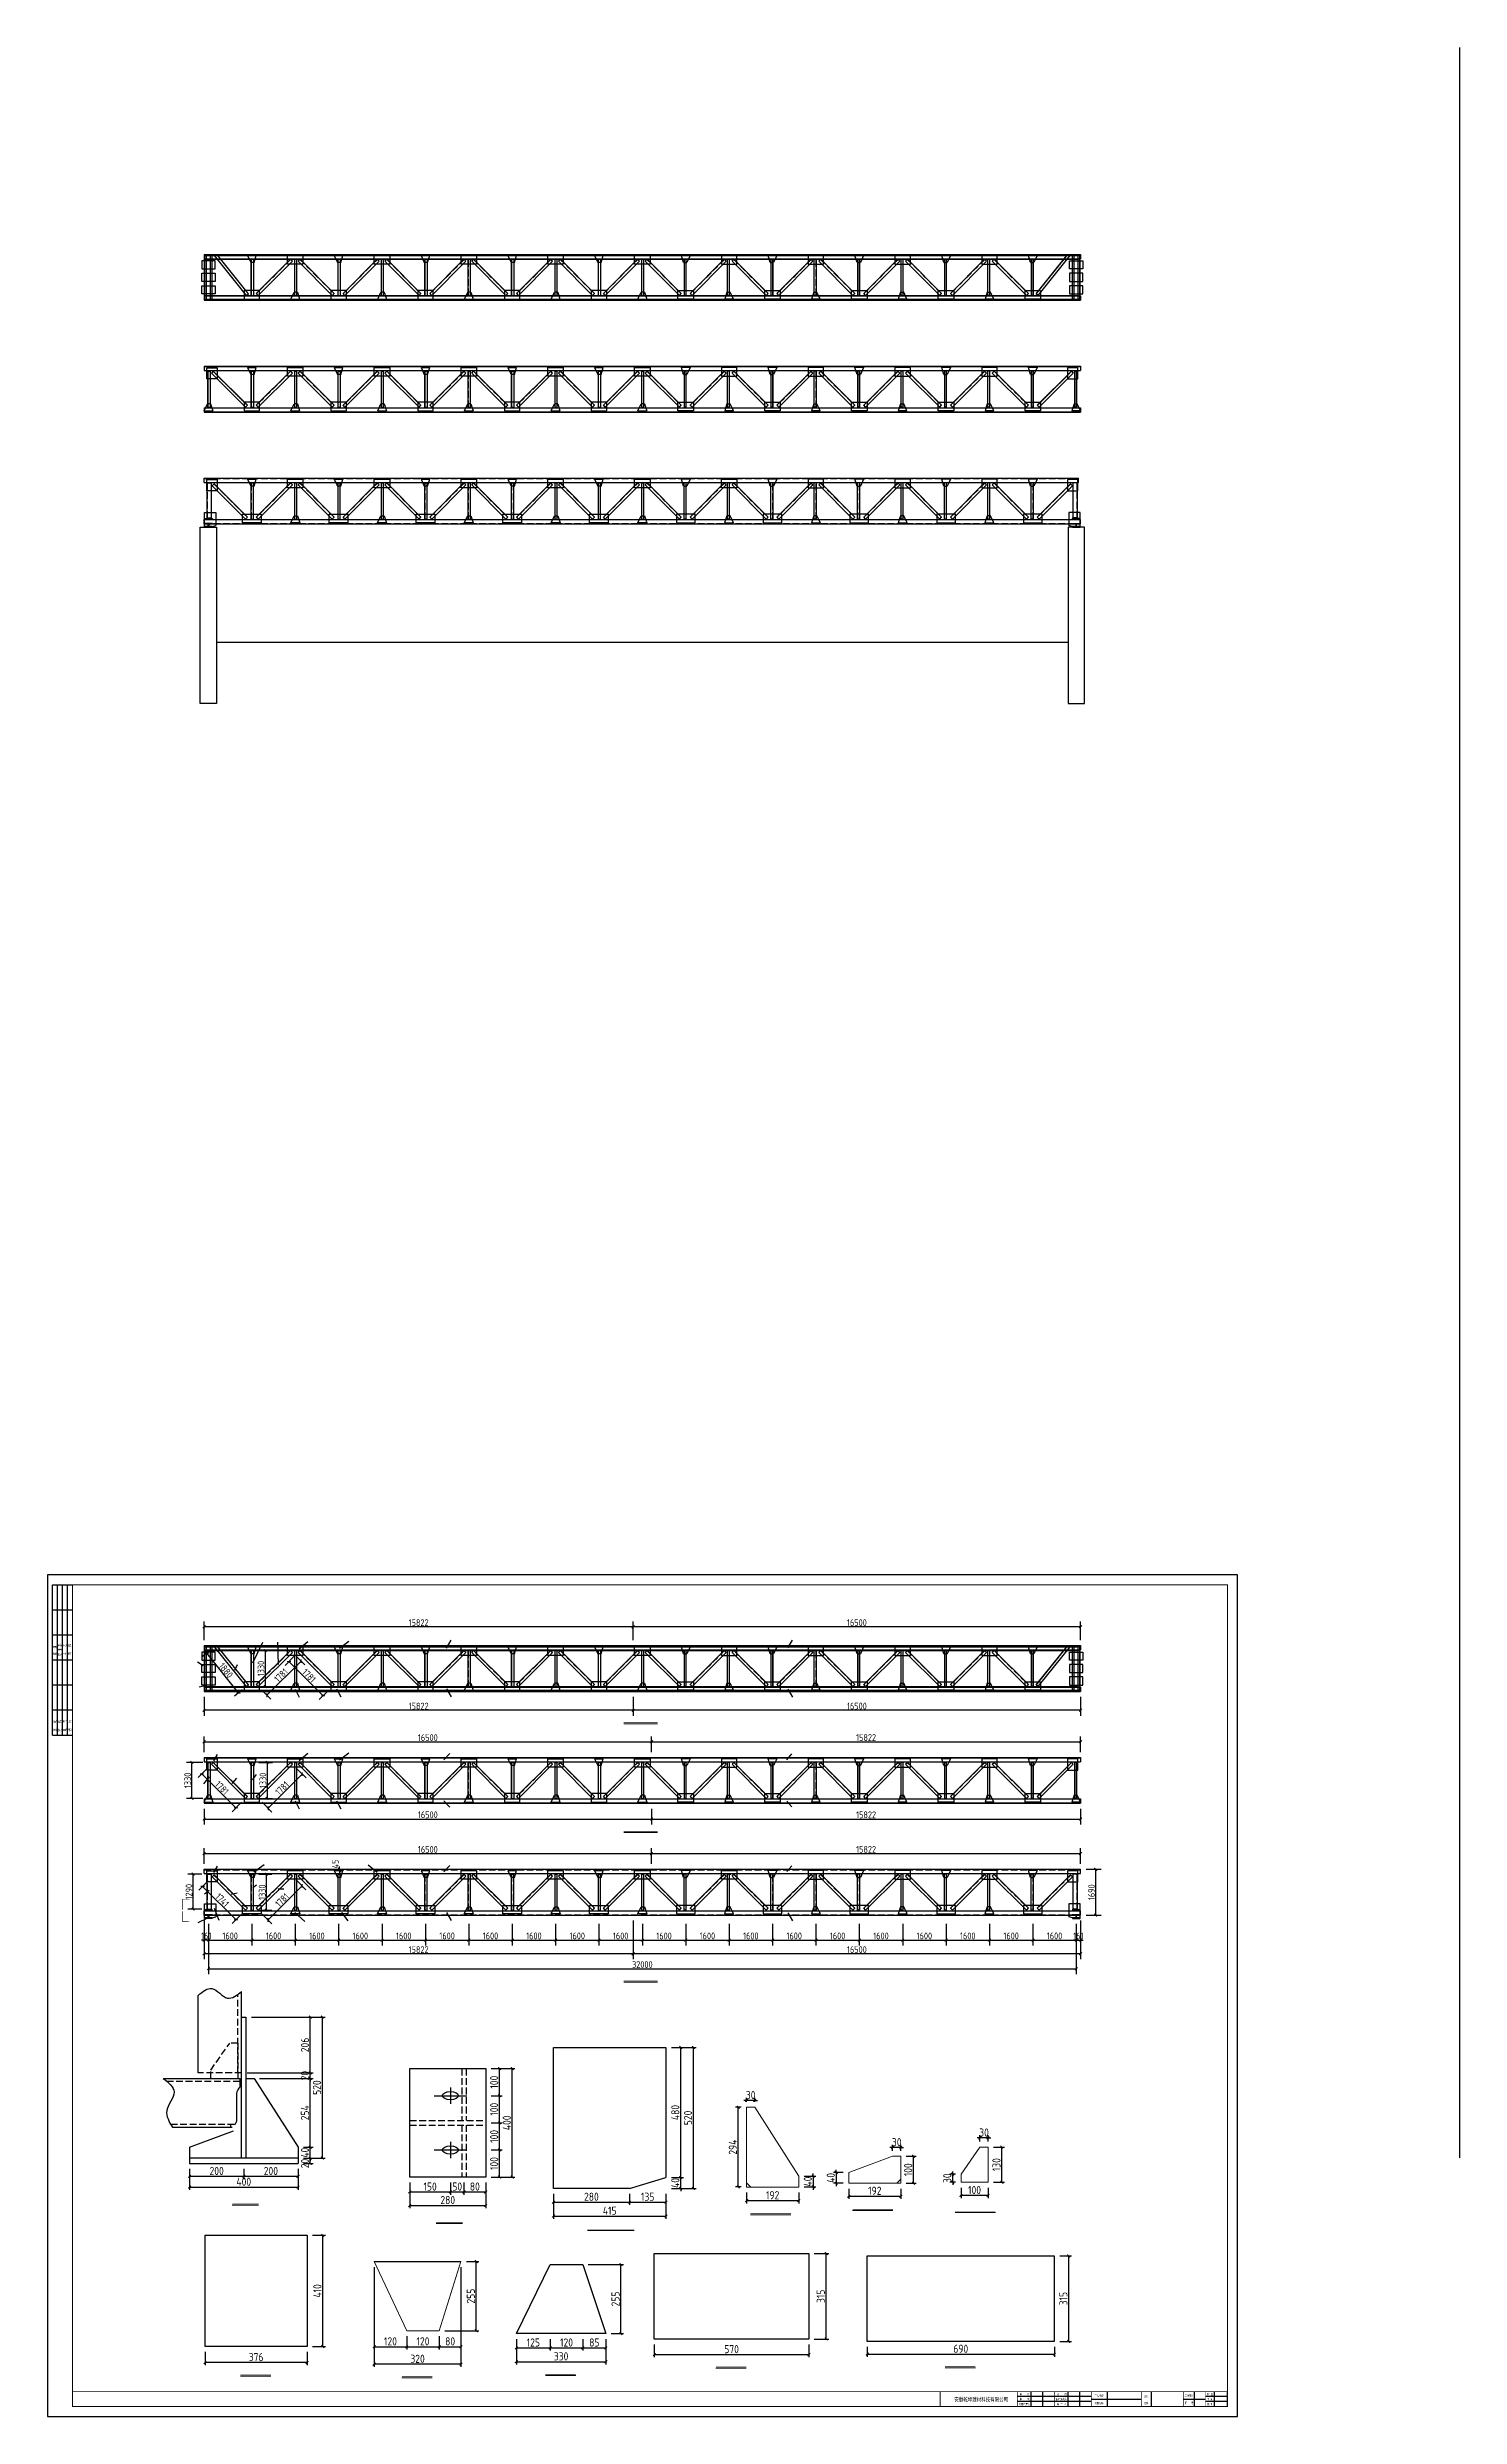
# Model space of a CAD drawing. Extents: x 23521 to 169118, y -86502 to 21244.
# Drawn here: x 66412 to 118490, y -86502 to 868 of the extents above; entities that cross this region are included whole.
import ezdxf

# ---------------------------------------------------------------- set-up
doc = ezdxf.new("R2010")
doc.units = 0
doc.header["$LTSCALE"] = 1000
doc.header["$MEASUREMENT"] = 0
doc.linetypes.add('DASH', pattern=[0.35, 0.25, -0.1])
for name, color, linetype in [('_TCH_MASK', 7, 'Continuous'), ('DOTE', 1, 'Continuous'), ('PUB_TITLE', 4, 'Continuous')]:
    doc.layers.add(name, color=color, linetype=linetype)
doc.styles.get("Standard").update_dxf_attribs({"font": 'gbenor.shx', "bigfont": 'gbcbig.shx'})
doc.styles.add('图框', font='')
doc.styles.get('图框').set_extended_font_data('SimSun')
doc.dimstyles.get("Standard").update_dxf_attribs({"dimscale": 100, "dimtxt": 3.5, "dimasz": 1, "dimexe": 2.5, "dimexo": 3, "dimgap": 1.5, "dimtad": 1, "dimdec": 0, "dimzin": 0, "dimdsep": 46, "dimtxsty": 'Standard', "dimblk": 'ARCHTICK', "dimcen": 0.09, "dimadec": 0, "dimazin": 0, "dimtfac": 1, "dimtdec": 0, "dimtix": 1, "dimtmove": 2, "dimatfit": 3, "dimfxl": 1, "dimtolj": 1, "dimtzin": 0, "dimarcsym": 0})

msp = doc.modelspace()

# ---------------------------------------------------------------- blocks, each defined once
blk = doc.blocks.new('_ArchTick')
at = {"color": 0, "linetype": 'ByBlock', "const_width": 0.4}
blk.add_lwpolyline([(-0.5, -0.5), (0.5, 0.5)], dxfattribs=at)
blk = doc.blocks.new('*D16')
at = {"color": 0, "lineweight": -2}
for p, q in [((72352, -68329), (72352, -69129)), ((72352, -68929), (73952, -68929)), ((73952, -68329), (73952, -69129))]:
    blk.add_line(p, q, dxfattribs=at)
at = {"layer": 'Defpoints', "color": 0}
for p in [(72352, -68129), (73952, -68129), (73952, -68929)]:
    blk.add_point(p, dxfattribs=at)
at = {"color": 0, "lineweight": -2, "xscale": 100, "yscale": 100, "zscale": 100, "rotation": 180}
blk.add_blockref('_ArchTick', (72352, -68929), dxfattribs=at)
at = {"color": 0, "lineweight": -2, "xscale": 100, "yscale": 100, "zscale": 100}
blk.add_blockref('_ArchTick', (73952, -68929), dxfattribs=at)
at = {"color": 0, "insert": (73152, -68774), "char_height": 250, "attachment_point": 5}
blk.add_mtext('\\A1;1600', dxfattribs=at)
blk = doc.blocks.new('*D17')
at = {"color": 0, "lineweight": -2}
for p, q in [((73952, -68329), (73952, -69129)), ((73952, -68929), (75552, -68929)), ((75552, -68329), (75552, -69129))]:
    blk.add_line(p, q, dxfattribs=at)
at = {"layer": 'Defpoints', "color": 0}
for p in [(73952, -68129), (75552, -68129), (75552, -68929)]:
    blk.add_point(p, dxfattribs=at)
at = {"color": 0, "lineweight": -2, "xscale": 100, "yscale": 100, "zscale": 100, "rotation": 180}
blk.add_blockref('_ArchTick', (73952, -68929), dxfattribs=at)
at = {"color": 0, "lineweight": -2, "xscale": 100, "yscale": 100, "zscale": 100}
blk.add_blockref('_ArchTick', (75552, -68929), dxfattribs=at)
at = {"color": 0, "insert": (74752, -68774), "char_height": 250, "attachment_point": 5}
blk.add_mtext('\\A1;1600', dxfattribs=at)
blk = doc.blocks.new('*D18')
at = {"color": 0, "lineweight": -2}
for p, q in [((75552, -68329), (75552, -69129)), ((75552, -68929), (77152, -68929)), ((77152, -68329), (77152, -69129))]:
    blk.add_line(p, q, dxfattribs=at)
at = {"layer": 'Defpoints', "color": 0}
for p in [(75552, -68129), (77152, -68129), (77152, -68929)]:
    blk.add_point(p, dxfattribs=at)
at = {"color": 0, "lineweight": -2, "xscale": 100, "yscale": 100, "zscale": 100, "rotation": 180}
blk.add_blockref('_ArchTick', (75552, -68929), dxfattribs=at)
at = {"color": 0, "lineweight": -2, "xscale": 100, "yscale": 100, "zscale": 100}
blk.add_blockref('_ArchTick', (77152, -68929), dxfattribs=at)
at = {"color": 0, "insert": (76352, -68774), "char_height": 250, "attachment_point": 5}
blk.add_mtext('\\A1;1600', dxfattribs=at)
blk = doc.blocks.new('*D19')
at = {"color": 0, "lineweight": -2}
for p, q in [((77152, -68329), (77152, -69129)), ((77152, -68929), (78752, -68929)), ((78752, -68329), (78752, -69129))]:
    blk.add_line(p, q, dxfattribs=at)
at = {"layer": 'Defpoints', "color": 0}
for p in [(77152, -68129), (78752, -68129), (78752, -68929)]:
    blk.add_point(p, dxfattribs=at)
at = {"color": 0, "lineweight": -2, "xscale": 100, "yscale": 100, "zscale": 100, "rotation": 180}
blk.add_blockref('_ArchTick', (77152, -68929), dxfattribs=at)
at = {"color": 0, "lineweight": -2, "xscale": 100, "yscale": 100, "zscale": 100}
blk.add_blockref('_ArchTick', (78752, -68929), dxfattribs=at)
at = {"color": 0, "insert": (77952, -68774), "char_height": 250, "attachment_point": 5}
blk.add_mtext('\\A1;1600', dxfattribs=at)
blk = doc.blocks.new('*D20')
at = {"color": 0, "lineweight": -2}
for p, q in [((78752, -68329), (78752, -69129)), ((78752, -68929), (80352, -68929)), ((80352, -68329), (80352, -69129))]:
    blk.add_line(p, q, dxfattribs=at)
at = {"layer": 'Defpoints', "color": 0}
for p in [(78752, -68129), (80352, -68129), (80352, -68929)]:
    blk.add_point(p, dxfattribs=at)
at = {"color": 0, "lineweight": -2, "xscale": 100, "yscale": 100, "zscale": 100, "rotation": 180}
blk.add_blockref('_ArchTick', (78752, -68929), dxfattribs=at)
at = {"color": 0, "lineweight": -2, "xscale": 100, "yscale": 100, "zscale": 100}
blk.add_blockref('_ArchTick', (80352, -68929), dxfattribs=at)
at = {"color": 0, "insert": (79552, -68774), "char_height": 250, "attachment_point": 5}
blk.add_mtext('\\A1;1600', dxfattribs=at)
blk = doc.blocks.new('*D21')
at = {"color": 0, "lineweight": -2}
for p, q in [((80352, -68329), (80352, -69129)), ((80352, -68929), (81952, -68929)), ((81952, -68329), (81952, -69129))]:
    blk.add_line(p, q, dxfattribs=at)
at = {"layer": 'Defpoints', "color": 0}
for p in [(80352, -68129), (81952, -68129), (81952, -68929)]:
    blk.add_point(p, dxfattribs=at)
at = {"color": 0, "lineweight": -2, "xscale": 100, "yscale": 100, "zscale": 100, "rotation": 180}
blk.add_blockref('_ArchTick', (80352, -68929), dxfattribs=at)
at = {"color": 0, "lineweight": -2, "xscale": 100, "yscale": 100, "zscale": 100}
blk.add_blockref('_ArchTick', (81952, -68929), dxfattribs=at)
at = {"color": 0, "insert": (81152, -68774), "char_height": 250, "attachment_point": 5}
blk.add_mtext('\\A1;1600', dxfattribs=at)
blk = doc.blocks.new('*D22')
at = {"color": 0, "lineweight": -2}
for p, q in [((81952, -68329), (81952, -69129)), ((81952, -68929), (83552, -68929)), ((83552, -68329), (83552, -69129))]:
    blk.add_line(p, q, dxfattribs=at)
at = {"layer": 'Defpoints', "color": 0}
for p in [(81952, -68129), (83552, -68129), (83552, -68929)]:
    blk.add_point(p, dxfattribs=at)
at = {"color": 0, "lineweight": -2, "xscale": 100, "yscale": 100, "zscale": 100, "rotation": 180}
blk.add_blockref('_ArchTick', (81952, -68929), dxfattribs=at)
at = {"color": 0, "lineweight": -2, "xscale": 100, "yscale": 100, "zscale": 100}
blk.add_blockref('_ArchTick', (83552, -68929), dxfattribs=at)
at = {"color": 0, "insert": (82752, -68774), "char_height": 250, "attachment_point": 5}
blk.add_mtext('\\A1;1600', dxfattribs=at)
blk = doc.blocks.new('*D23')
at = {"color": 0, "lineweight": -2}
for p, q in [((83552, -68329), (83552, -69129)), ((83552, -68929), (85152, -68929)), ((85152, -68329), (85152, -69129))]:
    blk.add_line(p, q, dxfattribs=at)
at = {"layer": 'Defpoints', "color": 0}
for p in [(83552, -68129), (85152, -68129), (85152, -68929)]:
    blk.add_point(p, dxfattribs=at)
at = {"color": 0, "lineweight": -2, "xscale": 100, "yscale": 100, "zscale": 100, "rotation": 180}
blk.add_blockref('_ArchTick', (83552, -68929), dxfattribs=at)
at = {"color": 0, "lineweight": -2, "xscale": 100, "yscale": 100, "zscale": 100}
blk.add_blockref('_ArchTick', (85152, -68929), dxfattribs=at)
at = {"color": 0, "insert": (84352, -68774), "char_height": 250, "attachment_point": 5}
blk.add_mtext('\\A1;1600', dxfattribs=at)
blk = doc.blocks.new('*D24')
at = {"color": 0, "lineweight": -2}
for p, q in [((85152, -68329), (85152, -69129)), ((85152, -68929), (86752, -68929)), ((86752, -68329), (86752, -69129))]:
    blk.add_line(p, q, dxfattribs=at)
at = {"layer": 'Defpoints', "color": 0}
for p in [(85152, -68129), (86752, -68129), (86752, -68929)]:
    blk.add_point(p, dxfattribs=at)
at = {"color": 0, "lineweight": -2, "xscale": 100, "yscale": 100, "zscale": 100, "rotation": 180}
blk.add_blockref('_ArchTick', (85152, -68929), dxfattribs=at)
at = {"color": 0, "lineweight": -2, "xscale": 100, "yscale": 100, "zscale": 100}
blk.add_blockref('_ArchTick', (86752, -68929), dxfattribs=at)
at = {"color": 0, "insert": (85952, -68774), "char_height": 250, "attachment_point": 5}
blk.add_mtext('\\A1;1600', dxfattribs=at)
blk = doc.blocks.new('*D25')
at = {"color": 0, "lineweight": -2}
for p, q in [((86752, -68329), (86752, -69129)), ((86752, -68929), (88352, -68929)), ((88352, -68329), (88352, -69129))]:
    blk.add_line(p, q, dxfattribs=at)
at = {"layer": 'Defpoints', "color": 0}
for p in [(86752, -68129), (88352, -68129), (88352, -68929)]:
    blk.add_point(p, dxfattribs=at)
at = {"color": 0, "lineweight": -2, "xscale": 100, "yscale": 100, "zscale": 100, "rotation": 180}
blk.add_blockref('_ArchTick', (86752, -68929), dxfattribs=at)
at = {"color": 0, "lineweight": -2, "xscale": 100, "yscale": 100, "zscale": 100}
blk.add_blockref('_ArchTick', (88352, -68929), dxfattribs=at)
at = {"color": 0, "insert": (87552, -68774), "char_height": 250, "attachment_point": 5}
blk.add_mtext('\\A1;1600', dxfattribs=at)
blk = doc.blocks.new('*D26')
at = {"color": 0, "lineweight": -2}
for p, q in [((88352, -68329), (88352, -69129)), ((88352, -68929), (89952, -68929)), ((89952, -68329), (89952, -69129))]:
    blk.add_line(p, q, dxfattribs=at)
at = {"layer": 'Defpoints', "color": 0}
for p in [(88352, -68129), (89952, -68129), (89952, -68929)]:
    blk.add_point(p, dxfattribs=at)
at = {"color": 0, "lineweight": -2, "xscale": 100, "yscale": 100, "zscale": 100, "rotation": 180}
blk.add_blockref('_ArchTick', (88352, -68929), dxfattribs=at)
at = {"color": 0, "lineweight": -2, "xscale": 100, "yscale": 100, "zscale": 100}
blk.add_blockref('_ArchTick', (89952, -68929), dxfattribs=at)
at = {"color": 0, "insert": (89152, -68774), "char_height": 250, "attachment_point": 5}
blk.add_mtext('\\A1;1600', dxfattribs=at)
blk = doc.blocks.new('*D27')
at = {"color": 0, "lineweight": -2}
for p, q in [((89952, -68329), (89952, -69129)), ((89952, -68929), (91552, -68929)), ((91552, -68329), (91552, -69129))]:
    blk.add_line(p, q, dxfattribs=at)
at = {"layer": 'Defpoints', "color": 0}
for p in [(89952, -68129), (91552, -68129), (91552, -68929)]:
    blk.add_point(p, dxfattribs=at)
at = {"color": 0, "lineweight": -2, "xscale": 100, "yscale": 100, "zscale": 100, "rotation": 180}
blk.add_blockref('_ArchTick', (89952, -68929), dxfattribs=at)
at = {"color": 0, "lineweight": -2, "xscale": 100, "yscale": 100, "zscale": 100}
blk.add_blockref('_ArchTick', (91552, -68929), dxfattribs=at)
at = {"color": 0, "insert": (90752, -68774), "char_height": 250, "attachment_point": 5}
blk.add_mtext('\\A1;1600', dxfattribs=at)
blk = doc.blocks.new('*D28')
at = {"color": 0, "lineweight": -2}
for p, q in [((91552, -68329), (91552, -69129)), ((91552, -68929), (93152, -68929)), ((93152, -68329), (93152, -69129))]:
    blk.add_line(p, q, dxfattribs=at)
at = {"layer": 'Defpoints', "color": 0}
for p in [(91552, -68129), (93152, -68129), (93152, -68929)]:
    blk.add_point(p, dxfattribs=at)
at = {"color": 0, "lineweight": -2, "xscale": 100, "yscale": 100, "zscale": 100, "rotation": 180}
blk.add_blockref('_ArchTick', (91552, -68929), dxfattribs=at)
at = {"color": 0, "lineweight": -2, "xscale": 100, "yscale": 100, "zscale": 100}
blk.add_blockref('_ArchTick', (93152, -68929), dxfattribs=at)
at = {"color": 0, "insert": (92352, -68774), "char_height": 250, "attachment_point": 5}
blk.add_mtext('\\A1;1600', dxfattribs=at)
blk = doc.blocks.new('*D29')
at = {"color": 0, "lineweight": -2}
for p, q in [((93152, -68329), (93152, -69129)), ((93152, -68929), (94752, -68929)), ((94752, -68329), (94752, -69129))]:
    blk.add_line(p, q, dxfattribs=at)
at = {"layer": 'Defpoints', "color": 0}
for p in [(93152, -68129), (94752, -68129), (94752, -68929)]:
    blk.add_point(p, dxfattribs=at)
at = {"color": 0, "lineweight": -2, "xscale": 100, "yscale": 100, "zscale": 100, "rotation": 180}
blk.add_blockref('_ArchTick', (93152, -68929), dxfattribs=at)
at = {"color": 0, "lineweight": -2, "xscale": 100, "yscale": 100, "zscale": 100}
blk.add_blockref('_ArchTick', (94752, -68929), dxfattribs=at)
at = {"color": 0, "insert": (93952, -68774), "char_height": 250, "attachment_point": 5}
blk.add_mtext('\\A1;1600', dxfattribs=at)
blk = doc.blocks.new('*D30')
at = {"color": 0, "lineweight": -2}
for p, q in [((94752, -68329), (94752, -69129)), ((94752, -68929), (96352, -68929)), ((96352, -68329), (96352, -69129))]:
    blk.add_line(p, q, dxfattribs=at)
at = {"layer": 'Defpoints', "color": 0}
for p in [(94752, -68129), (96352, -68129), (96352, -68929)]:
    blk.add_point(p, dxfattribs=at)
at = {"color": 0, "lineweight": -2, "xscale": 100, "yscale": 100, "zscale": 100, "rotation": 180}
blk.add_blockref('_ArchTick', (94752, -68929), dxfattribs=at)
at = {"color": 0, "lineweight": -2, "xscale": 100, "yscale": 100, "zscale": 100}
blk.add_blockref('_ArchTick', (96352, -68929), dxfattribs=at)
at = {"color": 0, "insert": (95552, -68774), "char_height": 250, "attachment_point": 5}
blk.add_mtext('\\A1;1600', dxfattribs=at)
blk = doc.blocks.new('*D31')
at = {"color": 0, "lineweight": -2}
for p, q in [((96352, -68329), (96352, -69129)), ((96352, -68929), (97952, -68929)), ((97952, -68329), (97952, -69129))]:
    blk.add_line(p, q, dxfattribs=at)
at = {"layer": 'Defpoints', "color": 0}
for p in [(96352, -68129), (97952, -68129), (97952, -68929)]:
    blk.add_point(p, dxfattribs=at)
at = {"color": 0, "lineweight": -2, "xscale": 100, "yscale": 100, "zscale": 100, "rotation": 180}
blk.add_blockref('_ArchTick', (96352, -68929), dxfattribs=at)
at = {"color": 0, "lineweight": -2, "xscale": 100, "yscale": 100, "zscale": 100}
blk.add_blockref('_ArchTick', (97952, -68929), dxfattribs=at)
at = {"color": 0, "insert": (97152, -68774), "char_height": 250, "attachment_point": 5}
blk.add_mtext('\\A1;1600', dxfattribs=at)
blk = doc.blocks.new('*D32')
at = {"color": 0, "lineweight": -2}
for p, q in [((97952, -68329), (97952, -69129)), ((97952, -68929), (99552, -68929)), ((99552, -68329), (99552, -69129))]:
    blk.add_line(p, q, dxfattribs=at)
at = {"layer": 'Defpoints', "color": 0}
for p in [(97952, -68129), (99552, -68129), (99552, -68929)]:
    blk.add_point(p, dxfattribs=at)
at = {"color": 0, "lineweight": -2, "xscale": 100, "yscale": 100, "zscale": 100, "rotation": 180}
blk.add_blockref('_ArchTick', (97952, -68929), dxfattribs=at)
at = {"color": 0, "lineweight": -2, "xscale": 100, "yscale": 100, "zscale": 100}
blk.add_blockref('_ArchTick', (99552, -68929), dxfattribs=at)
at = {"color": 0, "insert": (98752, -68774), "char_height": 250, "attachment_point": 5}
blk.add_mtext('\\A1;1600', dxfattribs=at)
blk = doc.blocks.new('*D33')
at = {"color": 0, "lineweight": -2}
for p, q in [((99552, -68329), (99552, -69129)), ((99552, -68929), (101152, -68929)), ((101152, -68329), (101152, -69129))]:
    blk.add_line(p, q, dxfattribs=at)
at = {"layer": 'Defpoints', "color": 0}
for p in [(99552, -68129), (101152, -68129), (101152, -68929)]:
    blk.add_point(p, dxfattribs=at)
at = {"color": 0, "lineweight": -2, "xscale": 100, "yscale": 100, "zscale": 100, "rotation": 180}
blk.add_blockref('_ArchTick', (99552, -68929), dxfattribs=at)
at = {"color": 0, "lineweight": -2, "xscale": 100, "yscale": 100, "zscale": 100}
blk.add_blockref('_ArchTick', (101152, -68929), dxfattribs=at)
at = {"color": 0, "insert": (100352, -68774), "char_height": 250, "attachment_point": 5}
blk.add_mtext('\\A1;1600', dxfattribs=at)
blk = doc.blocks.new('*D34')
at = {"color": 0, "lineweight": -2}
for p, q in [((101152, -68329), (101152, -69129)), ((101152, -68929), (102752, -68929)), ((102752, -68329), (102752, -69129))]:
    blk.add_line(p, q, dxfattribs=at)
at = {"layer": 'Defpoints', "color": 0}
for p in [(101152, -68129), (102752, -68129), (102752, -68929)]:
    blk.add_point(p, dxfattribs=at)
at = {"color": 0, "lineweight": -2, "xscale": 100, "yscale": 100, "zscale": 100, "rotation": 180}
blk.add_blockref('_ArchTick', (101152, -68929), dxfattribs=at)
at = {"color": 0, "lineweight": -2, "xscale": 100, "yscale": 100, "zscale": 100}
blk.add_blockref('_ArchTick', (102752, -68929), dxfattribs=at)
at = {"color": 0, "insert": (101952, -68774), "char_height": 250, "attachment_point": 5}
blk.add_mtext('\\A1;1600', dxfattribs=at)
blk = doc.blocks.new('*D35')
at = {"color": 0, "lineweight": -2}
for p, q in [((102752, -68329), (102752, -69129)), ((102752, -68929), (104352, -68929)), ((104352, -68329), (104352, -69129))]:
    blk.add_line(p, q, dxfattribs=at)
at = {"layer": 'Defpoints', "color": 0}
for p in [(102752, -68129), (104352, -68129), (104352, -68929)]:
    blk.add_point(p, dxfattribs=at)
at = {"color": 0, "lineweight": -2, "xscale": 100, "yscale": 100, "zscale": 100, "rotation": 180}
blk.add_blockref('_ArchTick', (102752, -68929), dxfattribs=at)
at = {"color": 0, "lineweight": -2, "xscale": 100, "yscale": 100, "zscale": 100}
blk.add_blockref('_ArchTick', (104352, -68929), dxfattribs=at)
at = {"color": 0, "insert": (103552, -68774), "char_height": 250, "attachment_point": 5}
blk.add_mtext('\\A1;1600', dxfattribs=at)
blk = doc.blocks.new('*D36')
at = {"color": 0, "lineweight": -2}
for p, q in [((72352, -68329), (72352, -70186)), ((104352, -68329), (104352, -70186)), ((72352, -69986), (104352, -69986))]:
    blk.add_line(p, q, dxfattribs=at)
at = {"layer": 'Defpoints', "color": 0}
for p in [(72352, -68129), (104352, -68129), (104352, -69986)]:
    blk.add_point(p, dxfattribs=at)
at = {"color": 0, "lineweight": -2, "xscale": 100, "yscale": 100, "zscale": 100, "rotation": 180}
blk.add_blockref('_ArchTick', (72352, -69986), dxfattribs=at)
at = {"color": 0, "lineweight": -2, "xscale": 100, "yscale": 100, "zscale": 100}
blk.add_blockref('_ArchTick', (104352, -69986), dxfattribs=at)
at = {"color": 0, "insert": (88352, -69831), "char_height": 250, "attachment_point": 5}
blk.add_mtext('\\A1;32000', dxfattribs=at)
blk = doc.blocks.new('*D37')
at = {"color": 0, "lineweight": -2}
for p, q in [((104713, -66319), (105271, -66319)), ((105071, -68009), (105071, -66319)), ((104713, -68009), (105271, -68009))]:
    blk.add_line(p, q, dxfattribs=at)
at = {"layer": 'Defpoints', "color": 0}
for p in [(104513, -66319), (105071, -66319), (104513, -68009)]:
    blk.add_point(p, dxfattribs=at)
at = {"color": 0, "lineweight": -2, "xscale": 100, "yscale": 100, "zscale": 100}
for p, rotation in [((105071, -66319), 90), ((105071, -68009), 270)]:
    blk.add_blockref('_ArchTick', p, dxfattribs=dict(at, rotation=rotation))
at = {"color": 0, "insert": (104916, -67164), "char_height": 250, "attachment_point": 5, "rotation": 90}
blk.add_mtext('\\A1;1690', dxfattribs=at)
blk = doc.blocks.new('*D38')
at = {"color": 0, "lineweight": -2}
for p, q in [((72107, -66499), (71585, -66499)), ((71785, -67789), (71785, -66499)), ((72107, -67789), (71585, -67789))]:
    blk.add_line(p, q, dxfattribs=at)
at = {"layer": 'Defpoints', "color": 0}
for p in [(71785, -66499), (72307, -66499), (72307, -67789)]:
    blk.add_point(p, dxfattribs=at)
at = {"color": 0, "lineweight": -2, "xscale": 100, "yscale": 100, "zscale": 100}
for p, rotation in [((71785, -66499), 90), ((71785, -67789), 270)]:
    blk.add_blockref('_ArchTick', p, dxfattribs=dict(at, rotation=rotation))
at = {"color": 0, "insert": (71630, -67144), "char_height": 250, "attachment_point": 5, "rotation": 90}
blk.add_mtext('\\A1;1290', dxfattribs=at)
blk = doc.blocks.new('*D39')
at = {"color": 0, "lineweight": -2}
for p, q in [((72345, -66739), (71995, -67089)), ((73368, -68179), (72137, -66948)), ((73576, -67970), (73226, -68320))]:
    blk.add_line(p, q, dxfattribs=at)
at = {"layer": 'Defpoints', "color": 0}
for p in [(72137, -66948), (72487, -66598), (73718, -67829)]:
    blk.add_point(p, dxfattribs=at)
at = {"color": 0, "lineweight": -2, "xscale": 100, "yscale": 100, "zscale": 100}
for p, rotation in [((72137, -66948), 134.9999999999997), ((73368, -68179), 314.9999999999997)]:
    blk.add_blockref('_ArchTick', p, dxfattribs=dict(at, rotation=rotation))
at = {"color": 0, "insert": (72862, -67454), "char_height": 250, "attachment_point": 5, "rotation": 315}
blk.add_mtext('\\A1;1741', dxfattribs=at)
blk = doc.blocks.new('*D40')
at = {"color": 0, "lineweight": -2}
for p, q in [((74212, -66499), (74689, -66499)), ((74489, -67829), (74489, -66499)), ((74212, -67829), (74689, -67829))]:
    blk.add_line(p, q, dxfattribs=at)
at = {"layer": 'Defpoints', "color": 0}
for p in [(74012, -66499), (74489, -66499), (74012, -67829)]:
    blk.add_point(p, dxfattribs=at)
at = {"color": 0, "lineweight": -2, "xscale": 100, "yscale": 100, "zscale": 100}
for p, rotation in [((74489, -66499), 90), ((74489, -67829), 270)]:
    blk.add_blockref('_ArchTick', p, dxfattribs=dict(at, rotation=rotation))
at = {"color": 0, "insert": (74334, -67164), "char_height": 250, "attachment_point": 5, "rotation": 90}
blk.add_mtext('\\A1;1330', dxfattribs=at)
blk = doc.blocks.new('*D41')
at = {"color": 0, "lineweight": -2}
for p, q in [((75806, -66930), (74547, -68190)), ((75586, -66711), (75947, -67072)), ((74327, -67970), (74688, -68331))]:
    blk.add_line(p, q, dxfattribs=at)
at = {"layer": 'Defpoints', "color": 0}
for p in [(75445, -66569), (74186, -67829), (74547, -68190)]:
    blk.add_point(p, dxfattribs=at)
at = {"color": 0, "lineweight": -2, "xscale": 100, "yscale": 100, "zscale": 100}
for p, rotation in [((75806, -66930), 45.00000000000032), ((74547, -68190), 225.0000000000003)]:
    blk.add_blockref('_ArchTick', p, dxfattribs=dict(at, rotation=rotation))
at = {"color": 0, "insert": (75067, -67450), "char_height": 250, "attachment_point": 5, "rotation": 45}
blk.add_mtext('\\A1;1781', dxfattribs=at)
blk = doc.blocks.new('*D42')
at = {"color": 0, "lineweight": -2}
for p, q in [((72191, -66119), (72191, -65540)), ((72191, -65740), (88691, -65740)), ((88691, -66119), (88691, -65540))]:
    blk.add_line(p, q, dxfattribs=at)
at = {"layer": 'Defpoints', "color": 0}
for p in [(72191, -66319), (88691, -65740), (88691, -66319)]:
    blk.add_point(p, dxfattribs=at)
at = {"color": 0, "lineweight": -2, "xscale": 100, "yscale": 100, "zscale": 100, "rotation": 180}
blk.add_blockref('_ArchTick', (72191, -65740), dxfattribs=at)
at = {"color": 0, "lineweight": -2, "xscale": 100, "yscale": 100, "zscale": 100}
blk.add_blockref('_ArchTick', (88691, -65740), dxfattribs=at)
at = {"color": 0, "insert": (80441, -65585), "char_height": 250, "attachment_point": 5}
blk.add_mtext('\\A1;16500', dxfattribs=at)
blk = doc.blocks.new('*D43')
at = {"color": 0, "lineweight": -2}
for p, q in [((88691, -66119), (88691, -65540)), ((88691, -65740), (104513, -65740)), ((104513, -66119), (104513, -65540))]:
    blk.add_line(p, q, dxfattribs=at)
at = {"layer": 'Defpoints', "color": 0}
for p in [(88691, -66319), (104513, -65740), (104513, -66319)]:
    blk.add_point(p, dxfattribs=at)
at = {"color": 0, "lineweight": -2, "xscale": 100, "yscale": 100, "zscale": 100, "rotation": 180}
blk.add_blockref('_ArchTick', (88691, -65740), dxfattribs=at)
at = {"color": 0, "lineweight": -2, "xscale": 100, "yscale": 100, "zscale": 100}
blk.add_blockref('_ArchTick', (104513, -65740), dxfattribs=at)
at = {"color": 0, "insert": (96602, -65585), "char_height": 250, "attachment_point": 5}
blk.add_mtext('\\A1;15822', dxfattribs=at)
blk = doc.blocks.new('*D44')
at = {"color": 0, "lineweight": -2}
for p, q in [((88013, -68209), (88013, -69634)), ((104513, -68209), (104513, -69634)), ((104513, -69434), (88013, -69434))]:
    blk.add_line(p, q, dxfattribs=at)
at = {"layer": 'Defpoints', "color": 0}
for p in [(88013, -68009), (104513, -68009), (88013, -69434)]:
    blk.add_point(p, dxfattribs=at)
at = {"color": 0, "lineweight": -2, "xscale": 100, "yscale": 100, "zscale": 100, "rotation": 180}
blk.add_blockref('_ArchTick', (88013, -69434), dxfattribs=at)
at = {"color": 0, "lineweight": -2, "xscale": 100, "yscale": 100, "zscale": 100}
blk.add_blockref('_ArchTick', (104513, -69434), dxfattribs=at)
at = {"color": 0, "insert": (96263, -69279), "char_height": 250, "attachment_point": 5}
blk.add_mtext('\\A1;16500', dxfattribs=at)
blk = doc.blocks.new('*D45')
at = {"color": 0, "lineweight": -2}
for p, q in [((72191, -68209), (72191, -69634)), ((88013, -68209), (88013, -69634)), ((88013, -69434), (72191, -69434))]:
    blk.add_line(p, q, dxfattribs=at)
at = {"layer": 'Defpoints', "color": 0}
for p in [(72191, -68009), (88013, -68009), (72191, -69434)]:
    blk.add_point(p, dxfattribs=at)
at = {"color": 0, "lineweight": -2, "xscale": 100, "yscale": 100, "zscale": 100, "rotation": 180}
blk.add_blockref('_ArchTick', (72191, -69434), dxfattribs=at)
at = {"color": 0, "lineweight": -2, "xscale": 100, "yscale": 100, "zscale": 100}
blk.add_blockref('_ArchTick', (88013, -69434), dxfattribs=at)
at = {"color": 0, "insert": (80102, -69279), "char_height": 250, "attachment_point": 5}
blk.add_mtext('\\A1;15822', dxfattribs=at)
blk = doc.blocks.new('*D46')
at = {"color": 0, "lineweight": -2}
for p, q in [((104352, -68929), (104252, -68929)), ((104352, -68329), (104352, -69129)), ((104352, -68929), (104513, -68929)), ((104513, -68209), (104513, -69129)), ((104513, -68929), (104613, -68929))]:
    blk.add_line(p, q, dxfattribs=at)
at = {"layer": 'Defpoints', "color": 0}
for p in [(104352, -68129), (104513, -68009), (104513, -68929)]:
    blk.add_point(p, dxfattribs=at)
at = {"color": 0, "lineweight": -2, "xscale": 100, "yscale": 100, "zscale": 100}
blk.add_blockref('_ArchTick', (104352, -68929), dxfattribs=at)
at = {"color": 0, "lineweight": -2, "xscale": 100, "yscale": 100, "zscale": 100, "rotation": 180}
blk.add_blockref('_ArchTick', (104513, -68929), dxfattribs=at)
at = {"color": 0, "insert": (104432, -68774), "char_height": 250, "attachment_point": 5}
blk.add_mtext('\\A1;161', dxfattribs=at)
blk = doc.blocks.new('*D47')
at = {"color": 0, "lineweight": -2}
for p, q in [((72191, -68929), (72091, -68929)), ((72191, -68209), (72191, -69129)), ((72352, -68929), (72191, -68929)), ((72352, -68329), (72352, -69129)), ((72352, -68929), (72452, -68929))]:
    blk.add_line(p, q, dxfattribs=at)
at = {"layer": 'Defpoints', "color": 0}
for p in [(72191, -68009), (72352, -68129), (72191, -68929)]:
    blk.add_point(p, dxfattribs=at)
at = {"color": 0, "lineweight": -2, "xscale": 100, "yscale": 100, "zscale": 100}
blk.add_blockref('_ArchTick', (72191, -68929), dxfattribs=at)
at = {"color": 0, "lineweight": -2, "xscale": 100, "yscale": 100, "zscale": 100, "rotation": 180}
blk.add_blockref('_ArchTick', (72352, -68929), dxfattribs=at)
at = {"color": 0, "insert": (72271, -68774), "char_height": 250, "attachment_point": 5}
blk.add_mtext('\\A1;161', dxfattribs=at)
blk = doc.blocks.new('$titleblk$00000095')
for p, q in [((-150, 20), (-150, 0)), ((-150, 20), (0, 20)), ((-150, 15), (-75, 15)), ((-150, 10), (-75, 10)), ((-150, 5), (-75, 5)), ((-125, 20), (-125, 0)), ((-100, 20), (-100, 0)), ((-75, 20), (-75, 0)), ((-75, 20), (-75, 0)), ((-75, 15), (0, 15)), ((-75, 10), (0, 10)), ((-75, 5), (0, 5)), ((-50, 20), (-50, 0)), ((-25, 20), (-25, 0)), ((0, 20), (0, 0))]:
    blk.add_line(p, q)
at = {"width": 0.8}
for s, p in [('建   筑', (-146.4, 15.6)), ('结   构', (-146.4, 10.9)), ('通   讯', (-146.4, 0.9)), ('电   气', (-146.4, 5.6)), ('给 排 水', (-71, 10.9)), ('暖  通', (-70.3, 15.7)), ('工   艺', (-70.3, 6.1)), ('自   控', (-70.3, 1.2))]:
    blk.add_text(s, height=3.51, dxfattribs=at).set_placement(p)
blk = doc.blocks.new('新块')
for p, q in [((-8240, 400), (-8240, 1000)), ((-7780, 400), (-7780, 1000)), ((-6760, 400), (-6760, 1000)), ((-6300, 400), (-6300, 1000)), ((-5200, 400), (-5200, 1000)), ((-3440, 400), (-3440, 1000)), ((-1720, 400), (-1720, 1000)), ((-920, 400), (-920, 1000)), ((-400, 400), (-400, 1000)), ((-5840, 800), (-8800, 800)), ((-5840, 600), (-8800, 600)), ((-5840, 700), (-3840, 700)), ((-2160, 700), (-1280, 700)), ((-400, 800), (-1280, 800)), ((-400, 600), (-1280, 600))]:
    blk.add_line(p, q)
for points, const_width in [([(-11880, 400), (-11880, 1000), (-400, 1000)], 32), ([(-8800, 400), (-8800, 1000)], 20), ([(-7320, 400), (-7320, 1000)], 20), ([(-5840, 400), (-5840, 1000)], 20), ([(-3840, 400), (-3840, 1000)], 20), ([(-2160, 400), (-2160, 1000)], 20), ([(-1280, 400), (-1280, 1000)], 20)]:
    blk.add_lwpolyline(points, dxfattribs=dict(const_width=const_width))
at = {"layer": 'PUB_TITLE'}
blk.add_lwpolyline([(-47560, 0), (0, 0), (0, 33640), (-47560, 33640)], close=True, dxfattribs=at)
at = {"layer": 'PUB_TITLE', "const_width": 40}
blk.add_lwpolyline([(-46560, 400), (-400, 400), (-400, 33240), (-46560, 33240)], close=True, dxfattribs=at)
at = {"layer": 'PUB_TITLE', "const_width": 32}
blk.add_lwpolyline([(-400, 1000), (-46560, 1000)], dxfattribs=at)
at = {"layer": 'PUB_TITLE', "xscale": 40, "yscale": 40, "zscale": 40, "rotation": 90}
blk.add_blockref('$titleblk$00000095', (-46560, 33240), dxfattribs=at)
at = {"style": '图框', "width": 0.8}
for s, height, p in [('安徽乾坤建材科技有限公司', 160, (-11315, 604)), ('项目负责人', 80, (-8739, 457)), ('审    核', 80, (-8702, 659)), ('审    定', 80, (-8701, 854)), ('设计负责人', 80, (-7265, 659)), ('校    对', 80, (-7217, 851)), ('设 计 人', 80, (-7213, 457)), ('项目名称', 80, (-5712, 494)), ('工程名称', 80, (-5712, 794)), ('名称', 80, (-3732, 498)), ('图纸', 80, (-3732, 778)), ('工程编号', 80, (-2112, 803)), ('图   号', 80, (-2098, 504)), ('比 例', 80, (-1211, 457)), ('阶 段', 80, (-1205, 851)), ('日 期', 80, (-1212, 659))]:
    blk.add_text(s, height=height, dxfattribs=at).set_placement(p)
for tag, p in [('审定人', (-8147, 838)), ('校对', (-6621, 837)), ('阶段', (-810, 832)), ('项目负责人', (-8228, 444)), ('审核人', (-8147, 641)), ('设计负责人', (-6745, 649)), ('设计人', (-6659, 447)), ('项目名称', (-5026, 479)), ('工程名称', (-5026, 781)), ('图名', (-3347, 649)), ('图号', (-1657, 502)), ('日期', (-905, 632)), ('比例', (-810, 446))]:
    blk.add_attdef(tag, p, '', height=120)
blk = doc.blocks.new('*D50')
at = {"layer": '_TCH_MASK', "color": 0, "lineweight": -2}
for p, q in [((71654, -77368), (71654, -77741)), ((71654, -77641), (73654, -77641)), ((73654, -77368), (73654, -77741))]:
    blk.add_line(p, q, dxfattribs=at)
at = {"layer": 'Defpoints', "color": 0}
for p in [(71654, -77168), (73654, -77168), (73654, -77641)]:
    blk.add_point(p, dxfattribs=at)
at = {"layer": '_TCH_MASK', "color": 0, "lineweight": -2, "xscale": 100, "yscale": 100, "zscale": 100, "rotation": 180}
blk.add_blockref('_ArchTick', (71654, -77641), dxfattribs=at)
at = {"layer": '_TCH_MASK', "color": 0, "lineweight": -2, "xscale": 100, "yscale": 100, "zscale": 100}
blk.add_blockref('_ArchTick', (73654, -77641), dxfattribs=at)
at = {"layer": '_TCH_MASK', "color": 0, "lineweight": 15, "insert": (72654, -77441), "char_height": 300, "attachment_point": 5}
blk.add_mtext('\\A1;200', dxfattribs=at)
blk = doc.blocks.new('*D51')
at = {"layer": '_TCH_MASK', "color": 0, "lineweight": -2}
for p, q in [((73654, -77368), (73654, -77741)), ((73654, -77641), (75654, -77641)), ((75654, -77368), (75654, -77741))]:
    blk.add_line(p, q, dxfattribs=at)
at = {"layer": 'Defpoints', "color": 0}
for p in [(73654, -77168), (75654, -77168), (75654, -77641)]:
    blk.add_point(p, dxfattribs=at)
at = {"layer": '_TCH_MASK', "color": 0, "lineweight": -2, "xscale": 100, "yscale": 100, "zscale": 100, "rotation": 180}
blk.add_blockref('_ArchTick', (73654, -77641), dxfattribs=at)
at = {"layer": '_TCH_MASK', "color": 0, "lineweight": -2, "xscale": 100, "yscale": 100, "zscale": 100}
blk.add_blockref('_ArchTick', (75654, -77641), dxfattribs=at)
at = {"layer": '_TCH_MASK', "color": 0, "lineweight": 15, "insert": (74654, -77441), "char_height": 300, "attachment_point": 5}
blk.add_mtext('\\A1;200', dxfattribs=at)
blk = doc.blocks.new('*D52')
at = {"layer": '_TCH_MASK', "color": 0, "lineweight": -2}
for p, q in [((71654, -77368), (71654, -78140)), ((75654, -77368), (75654, -78140)), ((71654, -78040), (75654, -78040))]:
    blk.add_line(p, q, dxfattribs=at)
at = {"layer": 'Defpoints', "color": 0}
for p in [(71654, -77168), (75654, -77168), (75654, -78040)]:
    blk.add_point(p, dxfattribs=at)
at = {"layer": '_TCH_MASK', "color": 0, "lineweight": -2, "xscale": 100, "yscale": 100, "zscale": 100, "rotation": 180}
blk.add_blockref('_ArchTick', (71654, -78040), dxfattribs=at)
at = {"layer": '_TCH_MASK', "color": 0, "lineweight": -2, "xscale": 100, "yscale": 100, "zscale": 100}
blk.add_blockref('_ArchTick', (75654, -78040), dxfattribs=at)
at = {"layer": '_TCH_MASK', "color": 0, "lineweight": 15, "insert": (73654, -77840), "char_height": 300, "attachment_point": 5}
blk.add_mtext('\\A1;400', dxfattribs=at)
blk = doc.blocks.new('*D53')
at = {"layer": '_TCH_MASK', "color": 0, "lineweight": -2}
for p, q in [((75854, -76968), (76208, -76968)), ((75854, -77168), (76208, -77168)), ((76108, -77168), (76108, -76968))]:
    blk.add_line(p, q, dxfattribs=at)
at = {"layer": 'Defpoints', "color": 0}
for p in [(75654, -76968), (75654, -77168), (76108, -76968)]:
    blk.add_point(p, dxfattribs=at)
at = {"layer": '_TCH_MASK', "color": 0, "lineweight": -2, "xscale": 100, "yscale": 100, "zscale": 100}
for p, rotation in [((76108, -76968), 90), ((76108, -77168), 270)]:
    blk.add_blockref('_ArchTick', p, dxfattribs=dict(at, rotation=rotation))
at = {"layer": '_TCH_MASK', "color": 0, "lineweight": 15, "insert": (75908, -77168), "char_height": 300, "attachment_point": 5, "rotation": 90}
blk.add_mtext('\\A1;20', dxfattribs=at)
blk = doc.blocks.new('*D54')
at = {"layer": '_TCH_MASK', "color": 0, "lineweight": -2}
for p, q in [((75854, -76568), (76208, -76568)), ((76108, -76568), (76108, -76468)), ((76108, -76968), (76108, -76568)), ((75854, -76968), (76208, -76968)), ((76108, -76968), (76108, -77068))]:
    blk.add_line(p, q, dxfattribs=at)
at = {"layer": 'Defpoints', "color": 0}
for p in [(75654, -76568), (76108, -76568), (75654, -76968)]:
    blk.add_point(p, dxfattribs=at)
at = {"layer": '_TCH_MASK', "color": 0, "lineweight": -2, "xscale": 100, "yscale": 100, "zscale": 100}
for p, rotation in [((76108, -76568), 270), ((76108, -76968), 90)]:
    blk.add_blockref('_ArchTick', p, dxfattribs=dict(at, rotation=rotation))
at = {"layer": '_TCH_MASK', "color": 0, "lineweight": 15, "insert": (75908, -76768), "char_height": 300, "attachment_point": 5, "rotation": 90}
blk.add_mtext('\\A1;40', dxfattribs=at)
blk = doc.blocks.new('*D55')
at = {"layer": '_TCH_MASK', "color": 0, "lineweight": -2}
for p, q in [((74234, -74028), (76208, -74028)), ((76108, -76568), (76108, -74028)), ((75854, -76568), (76208, -76568))]:
    blk.add_line(p, q, dxfattribs=at)
at = {"layer": 'Defpoints', "color": 0}
for p in [(74034, -74028), (76108, -74028), (75654, -76568)]:
    blk.add_point(p, dxfattribs=at)
at = {"layer": '_TCH_MASK', "color": 0, "lineweight": -2, "xscale": 100, "yscale": 100, "zscale": 100}
for p, rotation in [((76108, -74028), 90), ((76108, -76568), 270)]:
    blk.add_blockref('_ArchTick', p, dxfattribs=dict(at, rotation=rotation))
at = {"layer": '_TCH_MASK', "color": 0, "lineweight": 15, "insert": (75908, -75298), "char_height": 300, "attachment_point": 5, "rotation": 90}
blk.add_mtext('\\A1;254', dxfattribs=at)
blk = doc.blocks.new('*D56')
at = {"layer": '_TCH_MASK', "color": 0, "lineweight": -2}
for p, q in [((73934, -71768), (76651, -71768)), ((76551, -76968), (76551, -71768)), ((75854, -76968), (76651, -76968))]:
    blk.add_line(p, q, dxfattribs=at)
at = {"layer": 'Defpoints', "color": 0}
for p in [(73734, -71768), (76551, -71768), (75654, -76968)]:
    blk.add_point(p, dxfattribs=at)
at = {"layer": '_TCH_MASK', "color": 0, "lineweight": -2, "xscale": 100, "yscale": 100, "zscale": 100}
for p, rotation in [((76551, -71768), 90), ((76551, -76968), 270)]:
    blk.add_blockref('_ArchTick', p, dxfattribs=dict(at, rotation=rotation))
at = {"layer": '_TCH_MASK', "color": 0, "lineweight": 15, "insert": (76351, -74368), "char_height": 300, "attachment_point": 5, "rotation": 90}
blk.add_mtext('\\A1;520', dxfattribs=at)
blk = doc.blocks.new('*D57')
at = {"layer": '_TCH_MASK', "color": 0, "lineweight": -2}
for p, q in [((73774, -73828), (76208, -73828)), ((74234, -74028), (76208, -74028)), ((76108, -73828), (76108, -73728)), ((76108, -74028), (76108, -73828)), ((76108, -74028), (76108, -74128))]:
    blk.add_line(p, q, dxfattribs=at)
at = {"layer": 'Defpoints', "color": 0}
for p in [(73574, -73828), (74034, -74028), (76108, -73828)]:
    blk.add_point(p, dxfattribs=at)
at = {"layer": '_TCH_MASK', "color": 0, "lineweight": -2, "xscale": 100, "yscale": 100, "zscale": 100}
for p, rotation in [((76108, -73828), 270), ((76108, -74028), 90)]:
    blk.add_blockref('_ArchTick', p, dxfattribs=dict(at, rotation=rotation))
at = {"layer": '_TCH_MASK', "color": 0, "lineweight": 15, "insert": (75908, -73928), "char_height": 300, "attachment_point": 5, "rotation": 90}
blk.add_mtext('\\A1;20', dxfattribs=at)
blk = doc.blocks.new('*D58')
at = {"layer": '_TCH_MASK', "color": 0, "lineweight": -2}
for p, q in [((73934, -71768), (76208, -71768)), ((76108, -73828), (76108, -71768)), ((73774, -73828), (76208, -73828))]:
    blk.add_line(p, q, dxfattribs=at)
at = {"layer": 'Defpoints', "color": 0}
for p in [(73734, -71768), (76108, -71768), (73574, -73828)]:
    blk.add_point(p, dxfattribs=at)
at = {"layer": '_TCH_MASK', "color": 0, "lineweight": -2, "xscale": 100, "yscale": 100, "zscale": 100}
for p, rotation in [((76108, -71768), 90), ((76108, -73828), 270)]:
    blk.add_blockref('_ArchTick', p, dxfattribs=dict(at, rotation=rotation))
at = {"layer": '_TCH_MASK', "color": 0, "lineweight": 15, "insert": (75908, -72798), "char_height": 300, "attachment_point": 5, "rotation": 90}
blk.add_mtext('\\A1;206', dxfattribs=at)
blk = doc.blocks.new('*D59')
at = {"layer": '_TCH_MASK', "color": 0, "lineweight": -2}
for p, q in [((79775, -77868), (79775, -78318)), ((79775, -78218), (81275, -78218)), ((81275, -77868), (81275, -78318))]:
    blk.add_line(p, q, dxfattribs=at)
at = {"layer": 'Defpoints', "color": 0}
for p in [(79775, -77668), (81275, -77668), (81275, -78218)]:
    blk.add_point(p, dxfattribs=at)
at = {"layer": '_TCH_MASK', "color": 0, "lineweight": -2, "xscale": 100, "yscale": 100, "zscale": 100, "rotation": 180}
blk.add_blockref('_ArchTick', (79775, -78218), dxfattribs=at)
at = {"layer": '_TCH_MASK', "color": 0, "lineweight": -2, "xscale": 100, "yscale": 100, "zscale": 100}
blk.add_blockref('_ArchTick', (81275, -78218), dxfattribs=at)
at = {"layer": '_TCH_MASK', "color": 0, "lineweight": 15, "insert": (80525, -78018), "char_height": 300, "attachment_point": 5}
blk.add_mtext('\\A1;150', dxfattribs=at)
blk = doc.blocks.new('*D60')
at = {"layer": '_TCH_MASK', "color": 0, "lineweight": -2}
for p, q in [((81275, -77868), (81275, -78318)), ((81275, -78218), (81775, -78218)), ((81775, -77868), (81775, -78318))]:
    blk.add_line(p, q, dxfattribs=at)
at = {"layer": 'Defpoints', "color": 0}
for p in [(81275, -77668), (81775, -77668), (81775, -78218)]:
    blk.add_point(p, dxfattribs=at)
at = {"layer": '_TCH_MASK', "color": 0, "lineweight": -2, "xscale": 100, "yscale": 100, "zscale": 100, "rotation": 180}
blk.add_blockref('_ArchTick', (81275, -78218), dxfattribs=at)
at = {"layer": '_TCH_MASK', "color": 0, "lineweight": -2, "xscale": 100, "yscale": 100, "zscale": 100}
blk.add_blockref('_ArchTick', (81775, -78218), dxfattribs=at)
at = {"layer": '_TCH_MASK', "color": 0, "lineweight": 15, "insert": (81525, -78018), "char_height": 300, "attachment_point": 5}
blk.add_mtext('\\A1;50', dxfattribs=at)
blk = doc.blocks.new('*D61')
at = {"layer": '_TCH_MASK', "color": 0, "lineweight": -2}
for p, q in [((81775, -77868), (81775, -78318)), ((81775, -78218), (82575, -78218)), ((82575, -77868), (82575, -78318))]:
    blk.add_line(p, q, dxfattribs=at)
at = {"layer": 'Defpoints', "color": 0}
for p in [(81775, -77668), (82575, -77668), (82575, -78218)]:
    blk.add_point(p, dxfattribs=at)
at = {"layer": '_TCH_MASK', "color": 0, "lineweight": -2, "xscale": 100, "yscale": 100, "zscale": 100, "rotation": 180}
blk.add_blockref('_ArchTick', (81775, -78218), dxfattribs=at)
at = {"layer": '_TCH_MASK', "color": 0, "lineweight": -2, "xscale": 100, "yscale": 100, "zscale": 100}
blk.add_blockref('_ArchTick', (82575, -78218), dxfattribs=at)
at = {"layer": '_TCH_MASK', "color": 0, "lineweight": 15, "insert": (82175, -78018), "char_height": 300, "attachment_point": 5}
blk.add_mtext('\\A1;80', dxfattribs=at)
blk = doc.blocks.new('*D62')
at = {"layer": '_TCH_MASK', "color": 0, "lineweight": -2}
for p, q in [((79775, -77868), (79775, -78816)), ((82575, -77868), (82575, -78816)), ((79775, -78716), (82575, -78716))]:
    blk.add_line(p, q, dxfattribs=at)
at = {"layer": 'Defpoints', "color": 0}
for p in [(79775, -77668), (82575, -77668), (82575, -78716)]:
    blk.add_point(p, dxfattribs=at)
at = {"layer": '_TCH_MASK', "color": 0, "lineweight": -2, "xscale": 100, "yscale": 100, "zscale": 100, "rotation": 180}
blk.add_blockref('_ArchTick', (79775, -78716), dxfattribs=at)
at = {"layer": '_TCH_MASK', "color": 0, "lineweight": -2, "xscale": 100, "yscale": 100, "zscale": 100}
blk.add_blockref('_ArchTick', (82575, -78716), dxfattribs=at)
at = {"layer": '_TCH_MASK', "color": 0, "lineweight": 15, "insert": (81175, -78516), "char_height": 300, "attachment_point": 5}
blk.add_mtext('\\A1;280', dxfattribs=at)
blk = doc.blocks.new('*D63')
at = {"layer": '_TCH_MASK', "color": 0, "lineweight": -2}
for p, q in [((82775, -76668), (83188, -76668)), ((83088, -77668), (83088, -76668)), ((82775, -77668), (83188, -77668))]:
    blk.add_line(p, q, dxfattribs=at)
at = {"layer": 'Defpoints', "color": 0}
for p in [(82575, -76668), (83088, -76668), (82575, -77668)]:
    blk.add_point(p, dxfattribs=at)
at = {"layer": '_TCH_MASK', "color": 0, "lineweight": -2, "xscale": 100, "yscale": 100, "zscale": 100}
for p, rotation in [((83088, -76668), 90), ((83088, -77668), 270)]:
    blk.add_blockref('_ArchTick', p, dxfattribs=dict(at, rotation=rotation))
at = {"layer": '_TCH_MASK', "color": 0, "lineweight": 15, "insert": (82888, -77168), "char_height": 300, "attachment_point": 5, "rotation": 90}
blk.add_mtext('\\A1;100', dxfattribs=at)
blk = doc.blocks.new('*D64')
at = {"layer": '_TCH_MASK', "color": 0, "lineweight": -2}
for p, q in [((82775, -75668), (83188, -75668)), ((83088, -76668), (83088, -75668)), ((82775, -76668), (83188, -76668))]:
    blk.add_line(p, q, dxfattribs=at)
at = {"layer": 'Defpoints', "color": 0}
for p in [(82575, -75668), (83088, -75668), (82575, -76668)]:
    blk.add_point(p, dxfattribs=at)
at = {"layer": '_TCH_MASK', "color": 0, "lineweight": -2, "xscale": 100, "yscale": 100, "zscale": 100}
for p, rotation in [((83088, -75668), 90), ((83088, -76668), 270)]:
    blk.add_blockref('_ArchTick', p, dxfattribs=dict(at, rotation=rotation))
at = {"layer": '_TCH_MASK', "color": 0, "lineweight": 15, "insert": (82888, -76168), "char_height": 300, "attachment_point": 5, "rotation": 90}
blk.add_mtext('\\A1;100', dxfattribs=at)
blk = doc.blocks.new('*D65')
at = {"layer": '_TCH_MASK', "color": 0, "lineweight": -2}
for p, q in [((82775, -74668), (83188, -74668)), ((83088, -75668), (83088, -74668)), ((82775, -75668), (83188, -75668))]:
    blk.add_line(p, q, dxfattribs=at)
at = {"layer": 'Defpoints', "color": 0}
for p in [(82575, -74668), (83088, -74668), (82575, -75668)]:
    blk.add_point(p, dxfattribs=at)
at = {"layer": '_TCH_MASK', "color": 0, "lineweight": -2, "xscale": 100, "yscale": 100, "zscale": 100}
for p, rotation in [((83088, -74668), 90), ((83088, -75668), 270)]:
    blk.add_blockref('_ArchTick', p, dxfattribs=dict(at, rotation=rotation))
at = {"layer": '_TCH_MASK', "color": 0, "lineweight": 15, "insert": (82888, -75168), "char_height": 300, "attachment_point": 5, "rotation": 90}
blk.add_mtext('\\A1;100', dxfattribs=at)
blk = doc.blocks.new('*D66')
at = {"layer": '_TCH_MASK', "color": 0, "lineweight": -2}
for p, q in [((82775, -73668), (83188, -73668)), ((83088, -74668), (83088, -73668)), ((82775, -74668), (83188, -74668))]:
    blk.add_line(p, q, dxfattribs=at)
at = {"layer": 'Defpoints', "color": 0}
for p in [(82575, -73668), (83088, -73668), (82575, -74668)]:
    blk.add_point(p, dxfattribs=at)
at = {"layer": '_TCH_MASK', "color": 0, "lineweight": -2, "xscale": 100, "yscale": 100, "zscale": 100}
for p, rotation in [((83088, -73668), 90), ((83088, -74668), 270)]:
    blk.add_blockref('_ArchTick', p, dxfattribs=dict(at, rotation=rotation))
at = {"layer": '_TCH_MASK', "color": 0, "lineweight": 15, "insert": (82888, -74168), "char_height": 300, "attachment_point": 5, "rotation": 90}
blk.add_mtext('\\A1;100', dxfattribs=at)
blk = doc.blocks.new('*D67')
at = {"layer": '_TCH_MASK', "color": 0, "lineweight": -2}
for p, q in [((82775, -73668), (83654, -73668)), ((83554, -77668), (83554, -73668)), ((82775, -77668), (83654, -77668))]:
    blk.add_line(p, q, dxfattribs=at)
at = {"layer": 'Defpoints', "color": 0}
for p in [(82575, -73668), (83554, -73668), (82575, -77668)]:
    blk.add_point(p, dxfattribs=at)
at = {"layer": '_TCH_MASK', "color": 0, "lineweight": -2, "xscale": 100, "yscale": 100, "zscale": 100}
for p, rotation in [((83554, -73668), 90), ((83554, -77668), 270)]:
    blk.add_blockref('_ArchTick', p, dxfattribs=dict(at, rotation=rotation))
at = {"layer": '_TCH_MASK', "color": 0, "lineweight": 15, "insert": (83354, -75668), "char_height": 300, "attachment_point": 5, "rotation": 90}
blk.add_mtext('\\A1;400', dxfattribs=at)
blk = doc.blocks.new('*D68')
at = {"layer": '_TCH_MASK', "color": 0, "lineweight": -2}
for p, q in [((85073, -78287), (85073, -78694)), ((85073, -78594), (87873, -78594)), ((87873, -78287), (87873, -78694))]:
    blk.add_line(p, q, dxfattribs=at)
at = {"layer": 'Defpoints', "color": 0}
for p in [(85073, -78087), (87873, -78087), (87873, -78594)]:
    blk.add_point(p, dxfattribs=at)
at = {"layer": '_TCH_MASK', "color": 0, "lineweight": -2, "xscale": 100, "yscale": 100, "zscale": 100, "rotation": 180}
blk.add_blockref('_ArchTick', (85073, -78594), dxfattribs=at)
at = {"layer": '_TCH_MASK', "color": 0, "lineweight": -2, "xscale": 100, "yscale": 100, "zscale": 100}
blk.add_blockref('_ArchTick', (87873, -78594), dxfattribs=at)
at = {"layer": '_TCH_MASK', "color": 0, "lineweight": 15, "insert": (86473, -78394), "char_height": 300, "attachment_point": 5}
blk.add_mtext('\\A1;280', dxfattribs=at)
blk = doc.blocks.new('*D69')
at = {"layer": '_TCH_MASK', "color": 0, "lineweight": -2}
for p, q in [((87873, -78287), (87873, -78694)), ((87873, -78594), (89223, -78594)), ((89223, -78287), (89223, -78694))]:
    blk.add_line(p, q, dxfattribs=at)
at = {"layer": 'Defpoints', "color": 0}
for p in [(87873, -78087), (89223, -78087), (89223, -78594)]:
    blk.add_point(p, dxfattribs=at)
at = {"layer": '_TCH_MASK', "color": 0, "lineweight": -2, "xscale": 100, "yscale": 100, "zscale": 100, "rotation": 180}
blk.add_blockref('_ArchTick', (87873, -78594), dxfattribs=at)
at = {"layer": '_TCH_MASK', "color": 0, "lineweight": -2, "xscale": 100, "yscale": 100, "zscale": 100}
blk.add_blockref('_ArchTick', (89223, -78594), dxfattribs=at)
at = {"layer": '_TCH_MASK', "color": 0, "lineweight": 15, "insert": (88548, -78394), "char_height": 300, "attachment_point": 5}
blk.add_mtext('\\A1;135', dxfattribs=at)
blk = doc.blocks.new('*D70')
at = {"layer": '_TCH_MASK', "color": 0, "lineweight": -2}
for p, q in [((85073, -78287), (85073, -79208)), ((89223, -78287), (89223, -79208)), ((85073, -79108), (89223, -79108))]:
    blk.add_line(p, q, dxfattribs=at)
at = {"layer": 'Defpoints', "color": 0}
for p in [(85073, -78087), (89223, -78087), (89223, -79108)]:
    blk.add_point(p, dxfattribs=at)
at = {"layer": '_TCH_MASK', "color": 0, "lineweight": -2, "xscale": 100, "yscale": 100, "zscale": 100, "rotation": 180}
blk.add_blockref('_ArchTick', (85073, -79108), dxfattribs=at)
at = {"layer": '_TCH_MASK', "color": 0, "lineweight": -2, "xscale": 100, "yscale": 100, "zscale": 100}
blk.add_blockref('_ArchTick', (89223, -79108), dxfattribs=at)
at = {"layer": '_TCH_MASK', "color": 0, "lineweight": 15, "insert": (87148, -78908), "char_height": 300, "attachment_point": 5}
blk.add_mtext('\\A1;415', dxfattribs=at)
blk = doc.blocks.new('*D71')
at = {"layer": '_TCH_MASK', "color": 0, "lineweight": -2}
for p, q in [((89423, -77687), (89866, -77687)), ((89766, -77687), (89766, -77587)), ((89766, -78087), (89766, -77687)), ((89423, -78087), (89866, -78087)), ((89766, -78087), (89766, -78187))]:
    blk.add_line(p, q, dxfattribs=at)
at = {"layer": 'Defpoints', "color": 0}
for p in [(89223, -77687), (89766, -77687), (89223, -78087)]:
    blk.add_point(p, dxfattribs=at)
at = {"layer": '_TCH_MASK', "color": 0, "lineweight": -2, "xscale": 100, "yscale": 100, "zscale": 100}
for p, rotation in [((89766, -77687), 270), ((89766, -78087), 90)]:
    blk.add_blockref('_ArchTick', p, dxfattribs=dict(at, rotation=rotation))
at = {"layer": '_TCH_MASK', "color": 0, "lineweight": 15, "insert": (89566, -77887), "char_height": 300, "attachment_point": 5, "rotation": 90}
blk.add_mtext('\\A1;40', dxfattribs=at)
blk = doc.blocks.new('*D72')
at = {"layer": '_TCH_MASK', "color": 0, "lineweight": -2}
for p, q in [((89423, -72887), (89866, -72887)), ((89766, -77687), (89766, -72887)), ((89423, -77687), (89866, -77687))]:
    blk.add_line(p, q, dxfattribs=at)
at = {"layer": 'Defpoints', "color": 0}
for p in [(89223, -72887), (89766, -72887), (89223, -77687)]:
    blk.add_point(p, dxfattribs=at)
at = {"layer": '_TCH_MASK', "color": 0, "lineweight": -2, "xscale": 100, "yscale": 100, "zscale": 100}
for p, rotation in [((89766, -72887), 90), ((89766, -77687), 270)]:
    blk.add_blockref('_ArchTick', p, dxfattribs=dict(at, rotation=rotation))
at = {"layer": '_TCH_MASK', "color": 0, "lineweight": 15, "insert": (89566, -75287), "char_height": 300, "attachment_point": 5, "rotation": 90}
blk.add_mtext('\\A1;480', dxfattribs=at)
blk = doc.blocks.new('*D73')
at = {"layer": '_TCH_MASK', "color": 0, "lineweight": -2}
for p, q in [((89423, -72887), (90334, -72887)), ((90234, -78087), (90234, -72887)), ((89423, -78087), (90334, -78087))]:
    blk.add_line(p, q, dxfattribs=at)
at = {"layer": 'Defpoints', "color": 0}
for p in [(89223, -72887), (90234, -72887), (89223, -78087)]:
    blk.add_point(p, dxfattribs=at)
at = {"layer": '_TCH_MASK', "color": 0, "lineweight": -2, "xscale": 100, "yscale": 100, "zscale": 100}
for p, rotation in [((90234, -72887), 90), ((90234, -78087), 270)]:
    blk.add_blockref('_ArchTick', p, dxfattribs=dict(at, rotation=rotation))
at = {"layer": '_TCH_MASK', "color": 0, "lineweight": 15, "insert": (90034, -75487), "char_height": 300, "attachment_point": 5, "rotation": 90}
blk.add_mtext('\\A1;520', dxfattribs=at)
blk = doc.blocks.new('*D74')
at = {"layer": '_TCH_MASK', "color": 0, "lineweight": -2}
for p, q in [((92197, -78234), (92197, -78637)), ((92197, -78537), (94117, -78537)), ((94117, -78234), (94117, -78637))]:
    blk.add_line(p, q, dxfattribs=at)
at = {"layer": 'Defpoints', "color": 0}
for p in [(92197, -78034), (94117, -78034), (94117, -78537)]:
    blk.add_point(p, dxfattribs=at)
at = {"layer": '_TCH_MASK', "color": 0, "lineweight": -2, "xscale": 100, "yscale": 100, "zscale": 100, "rotation": 180}
blk.add_blockref('_ArchTick', (92197, -78537), dxfattribs=at)
at = {"layer": '_TCH_MASK', "color": 0, "lineweight": -2, "xscale": 100, "yscale": 100, "zscale": 100}
blk.add_blockref('_ArchTick', (94117, -78537), dxfattribs=at)
at = {"layer": '_TCH_MASK', "color": 0, "lineweight": 15, "insert": (93157, -78337), "char_height": 300, "attachment_point": 5}
blk.add_mtext('\\A1;192', dxfattribs=at)
blk = doc.blocks.new('*D75')
at = {"layer": '_TCH_MASK', "color": 0, "lineweight": -2}
for p, q in [((91997, -75094), (91789, -75094)), ((91889, -78034), (91889, -75094)), ((91997, -78034), (91789, -78034))]:
    blk.add_line(p, q, dxfattribs=at)
at = {"layer": 'Defpoints', "color": 0}
for p in [(91889, -75094), (92197, -75094), (92197, -78034)]:
    blk.add_point(p, dxfattribs=at)
at = {"layer": '_TCH_MASK', "color": 0, "lineweight": -2, "xscale": 100, "yscale": 100, "zscale": 100}
for p, rotation in [((91889, -75094), 90), ((91889, -78034), 270)]:
    blk.add_blockref('_ArchTick', p, dxfattribs=dict(at, rotation=rotation))
at = {"layer": '_TCH_MASK', "color": 0, "lineweight": 15, "insert": (91689, -76564), "char_height": 300, "attachment_point": 5, "rotation": 90}
blk.add_mtext('\\A1;294', dxfattribs=at)
blk = doc.blocks.new('*D76')
at = {"layer": '_TCH_MASK', "color": 0, "lineweight": -2}
for p, q in [((92197, -74843), (92097, -74843)), ((92197, -74894), (92197, -74743)), ((92497, -74843), (92197, -74843)), ((92497, -74894), (92497, -74743)), ((92497, -74843), (92597, -74843))]:
    blk.add_line(p, q, dxfattribs=at)
at = {"layer": 'Defpoints', "color": 0}
for p in [(92197, -74843), (92197, -75094), (92497, -75094)]:
    blk.add_point(p, dxfattribs=at)
at = {"layer": '_TCH_MASK', "color": 0, "lineweight": -2, "xscale": 100, "yscale": 100, "zscale": 100}
blk.add_blockref('_ArchTick', (92197, -74843), dxfattribs=at)
at = {"layer": '_TCH_MASK', "color": 0, "lineweight": -2, "xscale": 100, "yscale": 100, "zscale": 100, "rotation": 180}
blk.add_blockref('_ArchTick', (92497, -74843), dxfattribs=at)
at = {"layer": '_TCH_MASK', "color": 0, "lineweight": 15, "insert": (92347, -74643), "char_height": 300, "attachment_point": 5}
blk.add_mtext('\\A1;30', dxfattribs=at)
blk = doc.blocks.new('*D77')
at = {"layer": '_TCH_MASK', "color": 0, "lineweight": -2}
for p, q in [((94317, -77634), (94755, -77634)), ((94655, -77634), (94655, -77534)), ((94655, -77634), (94655, -78034)), ((94317, -78034), (94755, -78034)), ((94655, -78034), (94655, -78134))]:
    blk.add_line(p, q, dxfattribs=at)
at = {"layer": 'Defpoints', "color": 0}
for p in [(94117, -77634), (94117, -78034), (94655, -78034)]:
    blk.add_point(p, dxfattribs=at)
at = {"layer": '_TCH_MASK', "color": 0, "lineweight": -2, "xscale": 100, "yscale": 100, "zscale": 100}
for p, rotation in [((94655, -77634), 270), ((94655, -78034), 90)]:
    blk.add_blockref('_ArchTick', p, dxfattribs=dict(at, rotation=rotation))
at = {"layer": '_TCH_MASK', "color": 0, "lineweight": 15, "insert": (94455, -77834), "char_height": 300, "attachment_point": 5, "rotation": 90}
blk.add_mtext('\\A1;40', dxfattribs=at)
blk = doc.blocks.new('*D78')
at = {"layer": '_TCH_MASK', "color": 0, "lineweight": -2}
for p, q in [((95963, -78099), (95963, -78474)), ((95963, -78374), (97883, -78374)), ((97883, -78099), (97883, -78474))]:
    blk.add_line(p, q, dxfattribs=at)
at = {"layer": 'Defpoints', "color": 0}
for p in [(95963, -77899), (97883, -77899), (97883, -78374)]:
    blk.add_point(p, dxfattribs=at)
at = {"layer": '_TCH_MASK', "color": 0, "lineweight": -2, "xscale": 100, "yscale": 100, "zscale": 100, "rotation": 180}
blk.add_blockref('_ArchTick', (95963, -78374), dxfattribs=at)
at = {"layer": '_TCH_MASK', "color": 0, "lineweight": -2, "xscale": 100, "yscale": 100, "zscale": 100}
blk.add_blockref('_ArchTick', (97883, -78374), dxfattribs=at)
at = {"layer": '_TCH_MASK', "color": 0, "lineweight": 15, "insert": (96923, -78174), "char_height": 300, "attachment_point": 5}
blk.add_mtext('\\A1;192', dxfattribs=at)
blk = doc.blocks.new('*D79')
at = {"layer": '_TCH_MASK', "color": 0, "lineweight": -2}
for p, q in [((98083, -76899), (98454, -76899)), ((98354, -77899), (98354, -76899)), ((98083, -77899), (98454, -77899))]:
    blk.add_line(p, q, dxfattribs=at)
at = {"layer": 'Defpoints', "color": 0}
for p in [(97883, -76899), (98354, -76899), (97883, -77899)]:
    blk.add_point(p, dxfattribs=at)
at = {"layer": '_TCH_MASK', "color": 0, "lineweight": -2, "xscale": 100, "yscale": 100, "zscale": 100}
for p, rotation in [((98354, -76899), 90), ((98354, -77899), 270)]:
    blk.add_blockref('_ArchTick', p, dxfattribs=dict(at, rotation=rotation))
at = {"layer": '_TCH_MASK', "color": 0, "lineweight": 15, "insert": (98154, -77399), "char_height": 300, "attachment_point": 5, "rotation": 90}
blk.add_mtext('\\A1;100', dxfattribs=at)
blk = doc.blocks.new('*D80')
at = {"layer": '_TCH_MASK', "color": 0, "lineweight": -2}
for p, q in [((97583, -76583), (97483, -76583)), ((97583, -76699), (97583, -76483)), ((97883, -76583), (97583, -76583)), ((97883, -76699), (97883, -76483)), ((97883, -76583), (97983, -76583))]:
    blk.add_line(p, q, dxfattribs=at)
at = {"layer": 'Defpoints', "color": 0}
for p in [(97583, -76583), (97583, -76899), (97883, -76899)]:
    blk.add_point(p, dxfattribs=at)
at = {"layer": '_TCH_MASK', "color": 0, "lineweight": -2, "xscale": 100, "yscale": 100, "zscale": 100}
blk.add_blockref('_ArchTick', (97583, -76583), dxfattribs=at)
at = {"layer": '_TCH_MASK', "color": 0, "lineweight": -2, "xscale": 100, "yscale": 100, "zscale": 100, "rotation": 180}
blk.add_blockref('_ArchTick', (97883, -76583), dxfattribs=at)
at = {"layer": '_TCH_MASK', "color": 0, "lineweight": 15, "insert": (97733, -76383), "char_height": 300, "attachment_point": 5}
blk.add_mtext('\\A1;30', dxfattribs=at)
blk = doc.blocks.new('*D81')
at = {"layer": '_TCH_MASK', "color": 0, "lineweight": -2}
for p, q in [((95763, -77499), (95401, -77499)), ((95501, -77499), (95501, -77399)), ((95501, -77499), (95501, -77899)), ((95763, -77899), (95401, -77899)), ((95501, -77899), (95501, -77999))]:
    blk.add_line(p, q, dxfattribs=at)
at = {"layer": 'Defpoints', "color": 0}
for p in [(95963, -77499), (95501, -77899), (95963, -77899)]:
    blk.add_point(p, dxfattribs=at)
at = {"layer": '_TCH_MASK', "color": 0, "lineweight": -2, "xscale": 100, "yscale": 100, "zscale": 100}
for p, rotation in [((95501, -77499), 270), ((95501, -77899), 90)]:
    blk.add_blockref('_ArchTick', p, dxfattribs=dict(at, rotation=rotation))
at = {"layer": '_TCH_MASK', "color": 0, "lineweight": 15, "insert": (95301, -77699), "char_height": 300, "attachment_point": 5, "rotation": 90}
blk.add_mtext('\\A1;40', dxfattribs=at)
blk = doc.blocks.new('*D82')
at = {"layer": '_TCH_MASK', "color": 0, "lineweight": -2}
for p, q in [((100103, -78060), (100103, -78445)), ((101103, -78345), (100103, -78345)), ((101103, -78060), (101103, -78445))]:
    blk.add_line(p, q, dxfattribs=at)
at = {"layer": 'Defpoints', "color": 0}
for p in [(100103, -77860), (100103, -78345), (101103, -77860)]:
    blk.add_point(p, dxfattribs=at)
at = {"layer": '_TCH_MASK', "color": 0, "lineweight": -2, "xscale": 100, "yscale": 100, "zscale": 100, "rotation": 180}
blk.add_blockref('_ArchTick', (100103, -78345), dxfattribs=at)
at = {"layer": '_TCH_MASK', "color": 0, "lineweight": -2, "xscale": 100, "yscale": 100, "zscale": 100}
blk.add_blockref('_ArchTick', (101103, -78345), dxfattribs=at)
at = {"layer": '_TCH_MASK', "color": 0, "lineweight": 15, "insert": (100603, -78145), "char_height": 300, "attachment_point": 5}
blk.add_mtext('\\A1;100', dxfattribs=at)
blk = doc.blocks.new('*D83')
at = {"layer": '_TCH_MASK', "color": 0, "lineweight": -2}
for p, q in [((101303, -76560), (101711, -76560)), ((101611, -77860), (101611, -76560)), ((101303, -77860), (101711, -77860))]:
    blk.add_line(p, q, dxfattribs=at)
at = {"layer": 'Defpoints', "color": 0}
for p in [(101103, -76560), (101611, -76560), (101103, -77860)]:
    blk.add_point(p, dxfattribs=at)
at = {"layer": '_TCH_MASK', "color": 0, "lineweight": -2, "xscale": 100, "yscale": 100, "zscale": 100}
for p, rotation in [((101611, -76560), 90), ((101611, -77860), 270)]:
    blk.add_blockref('_ArchTick', p, dxfattribs=dict(at, rotation=rotation))
at = {"layer": '_TCH_MASK', "color": 0, "lineweight": 15, "insert": (101411, -77210), "char_height": 300, "attachment_point": 5, "rotation": 90}
blk.add_mtext('\\A1;130', dxfattribs=at)
blk = doc.blocks.new('*D84')
at = {"layer": '_TCH_MASK', "color": 0, "lineweight": -2}
for p, q in [((100803, -76226), (100703, -76226)), ((100803, -76360), (100803, -76126)), ((101103, -76226), (100803, -76226)), ((101103, -76360), (101103, -76126)), ((101103, -76226), (101203, -76226))]:
    blk.add_line(p, q, dxfattribs=at)
at = {"layer": 'Defpoints', "color": 0}
for p in [(100803, -76226), (100803, -76560), (101103, -76560)]:
    blk.add_point(p, dxfattribs=at)
at = {"layer": '_TCH_MASK', "color": 0, "lineweight": -2, "xscale": 100, "yscale": 100, "zscale": 100}
blk.add_blockref('_ArchTick', (100803, -76226), dxfattribs=at)
at = {"layer": '_TCH_MASK', "color": 0, "lineweight": -2, "xscale": 100, "yscale": 100, "zscale": 100, "rotation": 180}
blk.add_blockref('_ArchTick', (101103, -76226), dxfattribs=at)
at = {"layer": '_TCH_MASK', "color": 0, "lineweight": 15, "insert": (100953, -76026), "char_height": 300, "attachment_point": 5}
blk.add_mtext('\\A1;30', dxfattribs=at)
blk = doc.blocks.new('*D85')
at = {"layer": '_TCH_MASK', "color": 0, "lineweight": -2}
for p, q in [((99903, -77560), (99697, -77560)), ((99797, -77560), (99797, -77460)), ((99797, -77860), (99797, -77560)), ((99903, -77860), (99697, -77860)), ((99797, -77860), (99797, -77960))]:
    blk.add_line(p, q, dxfattribs=at)
at = {"layer": 'Defpoints', "color": 0}
for p in [(99797, -77560), (100103, -77560), (100103, -77860)]:
    blk.add_point(p, dxfattribs=at)
at = {"layer": '_TCH_MASK', "color": 0, "lineweight": -2, "xscale": 100, "yscale": 100, "zscale": 100}
for p, rotation in [((99797, -77560), 270), ((99797, -77860), 90)]:
    blk.add_blockref('_ArchTick', p, dxfattribs=dict(at, rotation=rotation))
at = {"layer": '_TCH_MASK', "color": 0, "lineweight": 15, "insert": (99597, -77710), "char_height": 300, "attachment_point": 5, "rotation": 90}
blk.add_mtext('\\A1;30', dxfattribs=at)
blk = doc.blocks.new('*D86')
at = {"layer": '_TCH_MASK', "color": 0, "lineweight": -2}
for p, q in [((72229, -84116), (72229, -84608)), ((75989, -84508), (72229, -84508)), ((75989, -84116), (75989, -84608))]:
    blk.add_line(p, q, dxfattribs=at)
at = {"layer": 'Defpoints', "color": 0}
for p in [(72229, -83916), (72229, -84508), (75989, -83916)]:
    blk.add_point(p, dxfattribs=at)
at = {"layer": '_TCH_MASK', "color": 0, "lineweight": -2, "xscale": 100, "yscale": 100, "zscale": 100, "rotation": 180}
blk.add_blockref('_ArchTick', (72229, -84508), dxfattribs=at)
at = {"layer": '_TCH_MASK', "color": 0, "lineweight": -2, "xscale": 100, "yscale": 100, "zscale": 100}
blk.add_blockref('_ArchTick', (75989, -84508), dxfattribs=at)
at = {"layer": '_TCH_MASK', "color": 0, "lineweight": 15, "insert": (74109, -84308), "char_height": 300, "attachment_point": 5}
blk.add_mtext('\\A1;376', dxfattribs=at)
blk = doc.blocks.new('*D87')
at = {"layer": '_TCH_MASK', "color": 0, "lineweight": -2}
for p, q in [((76189, -79816), (76669, -79816)), ((76569, -83916), (76569, -79816)), ((76189, -83916), (76669, -83916))]:
    blk.add_line(p, q, dxfattribs=at)
at = {"layer": 'Defpoints', "color": 0}
for p in [(75989, -79816), (76569, -79816), (75989, -83916)]:
    blk.add_point(p, dxfattribs=at)
at = {"layer": '_TCH_MASK', "color": 0, "lineweight": -2, "xscale": 100, "yscale": 100, "zscale": 100}
for p, rotation in [((76569, -79816), 90), ((76569, -83916), 270)]:
    blk.add_blockref('_ArchTick', p, dxfattribs=dict(at, rotation=rotation))
at = {"layer": '_TCH_MASK', "color": 0, "lineweight": 15, "insert": (76369, -81866), "char_height": 300, "attachment_point": 5, "rotation": 90}
blk.add_mtext('\\A1;410', dxfattribs=at)
blk = doc.blocks.new('*D88')
at = {"layer": '_TCH_MASK', "color": 0, "lineweight": -2}
for p, q in [((78463, -80985), (78463, -84027)), ((79663, -83535), (79663, -84027)), ((78463, -83927), (79663, -83927))]:
    blk.add_line(p, q, dxfattribs=at)
at = {"layer": 'Defpoints', "color": 0}
for p in [(78463, -80785), (79663, -83335), (79663, -83927)]:
    blk.add_point(p, dxfattribs=at)
at = {"layer": '_TCH_MASK', "color": 0, "lineweight": -2, "xscale": 100, "yscale": 100, "zscale": 100, "rotation": 180}
blk.add_blockref('_ArchTick', (78463, -83927), dxfattribs=at)
at = {"layer": '_TCH_MASK', "color": 0, "lineweight": -2, "xscale": 100, "yscale": 100, "zscale": 100}
blk.add_blockref('_ArchTick', (79663, -83927), dxfattribs=at)
at = {"layer": '_TCH_MASK', "color": 0, "lineweight": 15, "insert": (79063, -83727), "char_height": 300, "attachment_point": 5}
blk.add_mtext('\\A1;120', dxfattribs=at)
blk = doc.blocks.new('*D89')
at = {"layer": '_TCH_MASK', "color": 0, "lineweight": -2}
for p, q in [((79663, -83535), (79663, -84027)), ((80863, -83535), (80863, -84027)), ((79663, -83927), (80863, -83927))]:
    blk.add_line(p, q, dxfattribs=at)
at = {"layer": 'Defpoints', "color": 0}
for p in [(79663, -83335), (80863, -83335), (80863, -83927)]:
    blk.add_point(p, dxfattribs=at)
at = {"layer": '_TCH_MASK', "color": 0, "lineweight": -2, "xscale": 100, "yscale": 100, "zscale": 100, "rotation": 180}
blk.add_blockref('_ArchTick', (79663, -83927), dxfattribs=at)
at = {"layer": '_TCH_MASK', "color": 0, "lineweight": -2, "xscale": 100, "yscale": 100, "zscale": 100}
blk.add_blockref('_ArchTick', (80863, -83927), dxfattribs=at)
at = {"layer": '_TCH_MASK', "color": 0, "lineweight": 15, "insert": (80263, -83727), "char_height": 300, "attachment_point": 5}
blk.add_mtext('\\A1;120', dxfattribs=at)
blk = doc.blocks.new('*D90')
at = {"layer": '_TCH_MASK', "color": 0, "lineweight": -2}
for p, q in [((81663, -80985), (81663, -84027)), ((80863, -83535), (80863, -84027)), ((80863, -83927), (81663, -83927))]:
    blk.add_line(p, q, dxfattribs=at)
at = {"layer": 'Defpoints', "color": 0}
for p in [(81663, -80785), (80863, -83335), (81663, -83927)]:
    blk.add_point(p, dxfattribs=at)
at = {"layer": '_TCH_MASK', "color": 0, "lineweight": -2, "xscale": 100, "yscale": 100, "zscale": 100, "rotation": 180}
blk.add_blockref('_ArchTick', (80863, -83927), dxfattribs=at)
at = {"layer": '_TCH_MASK', "color": 0, "lineweight": -2, "xscale": 100, "yscale": 100, "zscale": 100}
blk.add_blockref('_ArchTick', (81663, -83927), dxfattribs=at)
at = {"layer": '_TCH_MASK', "color": 0, "lineweight": 15, "insert": (81263, -83727), "char_height": 300, "attachment_point": 5}
blk.add_mtext('\\A1;80', dxfattribs=at)
blk = doc.blocks.new('*D91')
at = {"layer": '_TCH_MASK', "color": 0, "lineweight": -2}
for p, q in [((81863, -80785), (82328, -80785)), ((82228, -83335), (82228, -80785)), ((81063, -83335), (82328, -83335))]:
    blk.add_line(p, q, dxfattribs=at)
at = {"layer": 'Defpoints', "color": 0}
for p in [(81663, -80785), (82228, -80785), (80863, -83335)]:
    blk.add_point(p, dxfattribs=at)
at = {"layer": '_TCH_MASK', "color": 0, "lineweight": -2, "xscale": 100, "yscale": 100, "zscale": 100}
for p, rotation in [((82228, -80785), 90), ((82228, -83335), 270)]:
    blk.add_blockref('_ArchTick', p, dxfattribs=dict(at, rotation=rotation))
at = {"layer": '_TCH_MASK', "color": 0, "lineweight": 15, "insert": (82028, -82060), "char_height": 300, "attachment_point": 5, "rotation": 90}
blk.add_mtext('\\A1;255', dxfattribs=at)
blk = doc.blocks.new('*D92')
at = {"layer": '_TCH_MASK', "color": 0, "lineweight": -2}
for p, q in [((78463, -80985), (78463, -84669)), ((81663, -80985), (81663, -84669)), ((81663, -84569), (78463, -84569))]:
    blk.add_line(p, q, dxfattribs=at)
at = {"layer": 'Defpoints', "color": 0}
for p in [(78463, -80785), (81663, -80785), (78463, -84569)]:
    blk.add_point(p, dxfattribs=at)
at = {"layer": '_TCH_MASK', "color": 0, "lineweight": -2, "xscale": 100, "yscale": 100, "zscale": 100, "rotation": 180}
blk.add_blockref('_ArchTick', (78463, -84569), dxfattribs=at)
at = {"layer": '_TCH_MASK', "color": 0, "lineweight": -2, "xscale": 100, "yscale": 100, "zscale": 100}
blk.add_blockref('_ArchTick', (81663, -84569), dxfattribs=at)
at = {"layer": '_TCH_MASK', "color": 0, "lineweight": 15, "insert": (80063, -84369), "char_height": 300, "attachment_point": 5}
blk.add_mtext('\\A1;320', dxfattribs=at)
blk = doc.blocks.new('*D93')
at = {"layer": '_TCH_MASK', "color": 0, "lineweight": -2}
for p, q in [((83706, -83640), (83706, -84069)), ((84956, -83640), (84956, -84069)), ((83706, -83969), (84956, -83969))]:
    blk.add_line(p, q, dxfattribs=at)
at = {"layer": 'Defpoints', "color": 0}
for p in [(83706, -83440), (84956, -83440), (84956, -83969)]:
    blk.add_point(p, dxfattribs=at)
at = {"layer": '_TCH_MASK', "color": 0, "lineweight": -2, "xscale": 100, "yscale": 100, "zscale": 100, "rotation": 180}
blk.add_blockref('_ArchTick', (83706, -83969), dxfattribs=at)
at = {"layer": '_TCH_MASK', "color": 0, "lineweight": -2, "xscale": 100, "yscale": 100, "zscale": 100}
blk.add_blockref('_ArchTick', (84956, -83969), dxfattribs=at)
at = {"layer": '_TCH_MASK', "color": 0, "lineweight": 15, "insert": (84331, -83769), "char_height": 300, "attachment_point": 5}
blk.add_mtext('\\A1;125', dxfattribs=at)
blk = doc.blocks.new('*D94')
at = {"layer": '_TCH_MASK', "color": 0, "lineweight": -2}
for p, q in [((84956, -83640), (84956, -84069)), ((86156, -83640), (86156, -84069)), ((84956, -83969), (86156, -83969))]:
    blk.add_line(p, q, dxfattribs=at)
at = {"layer": 'Defpoints', "color": 0}
for p in [(84956, -83440), (86156, -83440), (86156, -83969)]:
    blk.add_point(p, dxfattribs=at)
at = {"layer": '_TCH_MASK', "color": 0, "lineweight": -2, "xscale": 100, "yscale": 100, "zscale": 100, "rotation": 180}
blk.add_blockref('_ArchTick', (84956, -83969), dxfattribs=at)
at = {"layer": '_TCH_MASK', "color": 0, "lineweight": -2, "xscale": 100, "yscale": 100, "zscale": 100}
blk.add_blockref('_ArchTick', (86156, -83969), dxfattribs=at)
at = {"layer": '_TCH_MASK', "color": 0, "lineweight": 15, "insert": (85556, -83769), "char_height": 300, "attachment_point": 5}
blk.add_mtext('\\A1;120', dxfattribs=at)
blk = doc.blocks.new('*D95')
at = {"layer": '_TCH_MASK', "color": 0, "lineweight": -2}
for p, q in [((86156, -83640), (86156, -84069)), ((87006, -83640), (87006, -84069)), ((86156, -83969), (87006, -83969))]:
    blk.add_line(p, q, dxfattribs=at)
at = {"layer": 'Defpoints', "color": 0}
for p in [(86156, -83440), (87006, -83440), (87006, -83969)]:
    blk.add_point(p, dxfattribs=at)
at = {"layer": '_TCH_MASK', "color": 0, "lineweight": -2, "xscale": 100, "yscale": 100, "zscale": 100, "rotation": 180}
blk.add_blockref('_ArchTick', (86156, -83969), dxfattribs=at)
at = {"layer": '_TCH_MASK', "color": 0, "lineweight": -2, "xscale": 100, "yscale": 100, "zscale": 100}
blk.add_blockref('_ArchTick', (87006, -83969), dxfattribs=at)
at = {"layer": '_TCH_MASK', "color": 0, "lineweight": 15, "insert": (86581, -83769), "char_height": 300, "attachment_point": 5}
blk.add_mtext('\\A1;85', dxfattribs=at)
blk = doc.blocks.new('*D96')
at = {"layer": '_TCH_MASK', "color": 0, "lineweight": -2}
for p, q in [((83706, -83640), (83706, -84578)), ((87006, -83640), (87006, -84578)), ((83706, -84478), (87006, -84478))]:
    blk.add_line(p, q, dxfattribs=at)
at = {"layer": 'Defpoints', "color": 0}
for p in [(83706, -83440), (87006, -83440), (87006, -84478)]:
    blk.add_point(p, dxfattribs=at)
at = {"layer": '_TCH_MASK', "color": 0, "lineweight": -2, "xscale": 100, "yscale": 100, "zscale": 100, "rotation": 180}
blk.add_blockref('_ArchTick', (83706, -84478), dxfattribs=at)
at = {"layer": '_TCH_MASK', "color": 0, "lineweight": -2, "xscale": 100, "yscale": 100, "zscale": 100}
blk.add_blockref('_ArchTick', (87006, -84478), dxfattribs=at)
at = {"layer": '_TCH_MASK', "color": 0, "lineweight": 15, "insert": (85356, -84278), "char_height": 300, "attachment_point": 5}
blk.add_mtext('\\A1;330', dxfattribs=at)
blk = doc.blocks.new('*D97')
at = {"layer": '_TCH_MASK', "color": 0, "lineweight": -2}
for p, q in [((86356, -80890), (87663, -80890)), ((87563, -83440), (87563, -80890)), ((87206, -83440), (87663, -83440))]:
    blk.add_line(p, q, dxfattribs=at)
at = {"layer": 'Defpoints', "color": 0}
for p in [(86156, -80890), (87563, -80890), (87006, -83440)]:
    blk.add_point(p, dxfattribs=at)
at = {"layer": '_TCH_MASK', "color": 0, "lineweight": -2, "xscale": 100, "yscale": 100, "zscale": 100}
for p, rotation in [((87563, -80890), 90), ((87563, -83440), 270)]:
    blk.add_blockref('_ArchTick', p, dxfattribs=dict(at, rotation=rotation))
at = {"layer": '_TCH_MASK', "color": 0, "lineweight": 15, "insert": (87363, -82165), "char_height": 300, "attachment_point": 5, "rotation": 90}
blk.add_mtext('\\A1;255', dxfattribs=at)
blk = doc.blocks.new('*D98')
at = {"layer": '_TCH_MASK', "color": 0, "lineweight": -2}
for p, q in [((88793, -83840), (88793, -84314)), ((94493, -83840), (94493, -84314)), ((88793, -84214), (94493, -84214))]:
    blk.add_line(p, q, dxfattribs=at)
at = {"layer": 'Defpoints', "color": 0}
for p in [(88793, -83640), (94493, -83640), (94493, -84214)]:
    blk.add_point(p, dxfattribs=at)
at = {"layer": '_TCH_MASK', "color": 0, "lineweight": -2, "xscale": 100, "yscale": 100, "zscale": 100, "rotation": 180}
blk.add_blockref('_ArchTick', (88793, -84214), dxfattribs=at)
at = {"layer": '_TCH_MASK', "color": 0, "lineweight": -2, "xscale": 100, "yscale": 100, "zscale": 100}
blk.add_blockref('_ArchTick', (94493, -84214), dxfattribs=at)
at = {"layer": '_TCH_MASK', "color": 0, "lineweight": 15, "insert": (91643, -84014), "char_height": 300, "attachment_point": 5}
blk.add_mtext('\\A1;570', dxfattribs=at)
blk = doc.blocks.new('*D99')
at = {"layer": '_TCH_MASK', "color": 0, "lineweight": -2}
for p, q in [((94693, -80490), (95232, -80490)), ((95132, -83640), (95132, -80490)), ((94693, -83640), (95232, -83640))]:
    blk.add_line(p, q, dxfattribs=at)
at = {"layer": 'Defpoints', "color": 0}
for p in [(94493, -80490), (95132, -80490), (94493, -83640)]:
    blk.add_point(p, dxfattribs=at)
at = {"layer": '_TCH_MASK', "color": 0, "lineweight": -2, "xscale": 100, "yscale": 100, "zscale": 100}
for p, rotation in [((95132, -80490), 90), ((95132, -83640), 270)]:
    blk.add_blockref('_ArchTick', p, dxfattribs=dict(at, rotation=rotation))
at = {"layer": '_TCH_MASK', "color": 0, "lineweight": 15, "insert": (94932, -82065), "char_height": 300, "attachment_point": 5, "rotation": 90}
blk.add_mtext('\\A1;315', dxfattribs=at)
blk = doc.blocks.new('*D100')
at = {"layer": '_TCH_MASK', "color": 0, "lineweight": -2}
for p, q in [((96645, -83926), (96645, -84299)), ((96645, -84199), (103545, -84199)), ((103545, -83926), (103545, -84299))]:
    blk.add_line(p, q, dxfattribs=at)
at = {"layer": 'Defpoints', "color": 0}
for p in [(96645, -83726), (103545, -83726), (103545, -84199)]:
    blk.add_point(p, dxfattribs=at)
at = {"layer": '_TCH_MASK', "color": 0, "lineweight": -2, "xscale": 100, "yscale": 100, "zscale": 100, "rotation": 180}
blk.add_blockref('_ArchTick', (96645, -84199), dxfattribs=at)
at = {"layer": '_TCH_MASK', "color": 0, "lineweight": -2, "xscale": 100, "yscale": 100, "zscale": 100}
blk.add_blockref('_ArchTick', (103545, -84199), dxfattribs=at)
at = {"layer": '_TCH_MASK', "color": 0, "lineweight": 15, "insert": (100095, -83999), "char_height": 300, "attachment_point": 5}
blk.add_mtext('\\A1;690', dxfattribs=at)
blk = doc.blocks.new('*D101')
at = {"layer": '_TCH_MASK', "color": 0, "lineweight": -2}
for p, q in [((103745, -80576), (104176, -80576)), ((104076, -83726), (104076, -80576)), ((103745, -83726), (104176, -83726))]:
    blk.add_line(p, q, dxfattribs=at)
at = {"layer": 'Defpoints', "color": 0}
for p in [(103545, -80576), (104076, -80576), (103545, -83726)]:
    blk.add_point(p, dxfattribs=at)
at = {"layer": '_TCH_MASK', "color": 0, "lineweight": -2, "xscale": 100, "yscale": 100, "zscale": 100}
for p, rotation in [((104076, -80576), 90), ((104076, -83726), 270)]:
    blk.add_blockref('_ArchTick', p, dxfattribs=dict(at, rotation=rotation))
at = {"layer": '_TCH_MASK', "color": 0, "lineweight": 15, "insert": (103876, -82151), "char_height": 300, "attachment_point": 5, "rotation": 90}
blk.add_mtext('\\A1;315', dxfattribs=at)
blk = doc.blocks.new('*D102')
at = {"color": 0, "lineweight": -2}
for p, q in [((72139, -62375), (71541, -62375)), ((71741, -63705), (71741, -62375)), ((72139, -63705), (71541, -63705))]:
    blk.add_line(p, q, dxfattribs=at)
at = {"layer": 'Defpoints', "color": 0}
for p in [(71741, -62375), (72339, -62375), (72339, -63705)]:
    blk.add_point(p, dxfattribs=at)
at = {"color": 0, "lineweight": -2, "xscale": 100, "yscale": 100, "zscale": 100}
for p, rotation in [((71741, -62375), 90), ((71741, -63705), 270)]:
    blk.add_blockref('_ArchTick', p, dxfattribs=dict(at, rotation=rotation))
at = {"color": 0, "insert": (71586, -63040), "char_height": 250, "attachment_point": 5, "rotation": 90}
blk.add_mtext('\\A1;1330', dxfattribs=at)
blk = doc.blocks.new('*D103')
at = {"color": 0, "lineweight": -2}
for p, q in [((72317, -62587), (71967, -62937)), ((73367, -64055), (72108, -62796)), ((73576, -63846), (73226, -64196))]:
    blk.add_line(p, q, dxfattribs=at)
at = {"layer": 'Defpoints', "color": 0}
for p in [(72108, -62796), (72458, -62445), (73718, -63705)]:
    blk.add_point(p, dxfattribs=at)
at = {"color": 0, "lineweight": -2, "xscale": 100, "yscale": 100, "zscale": 100}
for p, rotation in [((72108, -62796), 135.0000000000002), ((73367, -64055), 315.0000000000002)]:
    blk.add_blockref('_ArchTick', p, dxfattribs=dict(at, rotation=rotation))
at = {"color": 0, "insert": (72847, -63316), "char_height": 250, "attachment_point": 5, "rotation": 315}
blk.add_mtext('\\A1;1781', dxfattribs=at)
blk = doc.blocks.new('*D104')
at = {"color": 0, "lineweight": -2}
for p, q in [((74212, -62375), (74713, -62375)), ((74513, -62375), (74513, -63705)), ((74212, -63705), (74713, -63705))]:
    blk.add_line(p, q, dxfattribs=at)
at = {"layer": 'Defpoints', "color": 0}
for p in [(74012, -62375), (74012, -63705), (74513, -63705)]:
    blk.add_point(p, dxfattribs=at)
at = {"color": 0, "lineweight": -2, "xscale": 100, "yscale": 100, "zscale": 100}
for p, rotation in [((74513, -62375), 90), ((74513, -63705), 270)]:
    blk.add_blockref('_ArchTick', p, dxfattribs=dict(at, rotation=rotation))
at = {"color": 0, "insert": (74358, -63040), "char_height": 250, "attachment_point": 5, "rotation": 90}
blk.add_mtext('\\A1;1330', dxfattribs=at)
blk = doc.blocks.new('*D105')
at = {"color": 0, "lineweight": -2}
for p, q in [((75809, -62809), (74549, -64068)), ((75586, -62587), (75950, -62950)), ((74327, -63846), (74691, -64210))]:
    blk.add_line(p, q, dxfattribs=at)
at = {"layer": 'Defpoints', "color": 0}
for p in [(75445, -62445), (74186, -63705), (74549, -64068)]:
    blk.add_point(p, dxfattribs=at)
at = {"color": 0, "lineweight": -2, "xscale": 100, "yscale": 100, "zscale": 100}
for p, rotation in [((75809, -62809), 45.00000000000048), ((74549, -64068), 225.0000000000005)]:
    blk.add_blockref('_ArchTick', p, dxfattribs=dict(at, rotation=rotation))
at = {"color": 0, "insert": (75069, -63329), "char_height": 250, "attachment_point": 5, "rotation": 45}
blk.add_mtext('\\A1;1781', dxfattribs=at)
blk = doc.blocks.new('*D106')
at = {"color": 0, "lineweight": -2}
for p, q in [((72419, -58241), (72131, -58473)), ((73464, -59813), (72286, -58348)), ((73597, -59706), (73309, -59938))]:
    blk.add_line(p, q, dxfattribs=at)
at = {"layer": 'Defpoints', "color": 0}
for p in [(72286, -58348), (72575, -58116), (73753, -59581)]:
    blk.add_point(p, dxfattribs=at)
at = {"color": 0, "lineweight": -2, "xscale": 100, "yscale": 100, "zscale": 100}
for p, rotation in [((72286, -58348), 128.8042069310517), ((73464, -59813), 308.8042069310517)]:
    blk.add_blockref('_ArchTick', p, dxfattribs=dict(at, rotation=rotation))
at = {"color": 0, "insert": (72996, -58983), "char_height": 250, "attachment_point": 5, "rotation": 308.80421}
blk.add_mtext('\\A1;1880', dxfattribs=at)
blk = doc.blocks.new('*D107')
at = {"color": 0, "lineweight": -2}
for p, q in [((74212, -58251), (74644, -58251)), ((74444, -58251), (74444, -59581)), ((74212, -59581), (74644, -59581))]:
    blk.add_line(p, q, dxfattribs=at)
at = {"layer": 'Defpoints', "color": 0}
for p in [(74012, -58251), (74012, -59581), (74444, -59581)]:
    blk.add_point(p, dxfattribs=at)
at = {"color": 0, "lineweight": -2, "xscale": 100, "yscale": 100, "zscale": 100}
for p, rotation in [((74444, -58251), 90), ((74444, -59581), 270)]:
    blk.add_blockref('_ArchTick', p, dxfattribs=dict(at, rotation=rotation))
at = {"color": 0, "insert": (74289, -58916), "char_height": 250, "attachment_point": 5, "rotation": 90}
blk.add_mtext('\\A1;1330', dxfattribs=at)
blk = doc.blocks.new('*D108')
at = {"color": 0, "lineweight": -2}
for p, q in [((75586, -58463), (75907, -58784)), ((75766, -58642), (74507, -59902)), ((74327, -59722), (74648, -60043))]:
    blk.add_line(p, q, dxfattribs=at)
at = {"layer": 'Defpoints', "color": 0}
for p in [(75445, -58321), (74186, -59580), (74507, -59902)]:
    blk.add_point(p, dxfattribs=at)
at = {"color": 0, "lineweight": -2, "xscale": 100, "yscale": 100, "zscale": 100}
for p, rotation in [((75766, -58642), 45.00000000000048), ((74507, -59902), 225.0000000000005)]:
    blk.add_blockref('_ArchTick', p, dxfattribs=dict(at, rotation=rotation))
at = {"color": 0, "insert": (75027, -59162), "char_height": 250, "attachment_point": 5, "rotation": 45}
blk.add_mtext('\\A1;1781', dxfattribs=at)
blk = doc.blocks.new('*D109')
at = {"color": 0, "lineweight": -2}
for p, q in [((75517, -58463), (75180, -58800)), ((76580, -59918), (75321, -58658)), ((76776, -59722), (76439, -60059))]:
    blk.add_line(p, q, dxfattribs=at)
at = {"layer": 'Defpoints', "color": 0}
for p in [(75658, -58321), (75321, -58658), (76918, -59580)]:
    blk.add_point(p, dxfattribs=at)
at = {"color": 0, "lineweight": -2, "xscale": 100, "yscale": 100, "zscale": 100}
for p, rotation in [((75321, -58658), 134.9999999999995), ((76580, -59918), 314.9999999999995)]:
    blk.add_blockref('_ArchTick', p, dxfattribs=dict(at, rotation=rotation))
at = {"color": 0, "insert": (76060, -59178), "char_height": 250, "attachment_point": 5, "rotation": 315}
blk.add_mtext('\\A1;1781', dxfattribs=at)
blk = doc.blocks.new('*D111')
at = {"color": 0, "lineweight": -2}
for p, q in [((72191, -61995), (72191, -61416)), ((72191, -61616), (88691, -61616)), ((88691, -61995), (88691, -61416))]:
    blk.add_line(p, q, dxfattribs=at)
at = {"layer": 'Defpoints', "color": 0}
for p in [(88691, -61616), (72191, -62195), (88691, -62195)]:
    blk.add_point(p, dxfattribs=at)
at = {"color": 0, "lineweight": -2, "xscale": 100, "yscale": 100, "zscale": 100, "rotation": 180}
blk.add_blockref('_ArchTick', (72191, -61616), dxfattribs=at)
at = {"color": 0, "lineweight": -2, "xscale": 100, "yscale": 100, "zscale": 100}
blk.add_blockref('_ArchTick', (88691, -61616), dxfattribs=at)
at = {"color": 0, "insert": (80441, -61461), "char_height": 250, "attachment_point": 5}
blk.add_mtext('\\A1;16500', dxfattribs=at)
blk = doc.blocks.new('*D110')
at = {"color": 0, "lineweight": -2}
for p, q in [((88691, -61995), (88691, -61416)), ((88691, -61616), (104513, -61616)), ((104513, -61995), (104513, -61416))]:
    blk.add_line(p, q, dxfattribs=at)
at = {"layer": 'Defpoints', "color": 0}
for p in [(104513, -61616), (88691, -62195), (104513, -62195)]:
    blk.add_point(p, dxfattribs=at)
at = {"color": 0, "lineweight": -2, "xscale": 100, "yscale": 100, "zscale": 100, "rotation": 180}
blk.add_blockref('_ArchTick', (88691, -61616), dxfattribs=at)
at = {"color": 0, "lineweight": -2, "xscale": 100, "yscale": 100, "zscale": 100}
blk.add_blockref('_ArchTick', (104513, -61616), dxfattribs=at)
at = {"color": 0, "insert": (96602, -61461), "char_height": 250, "attachment_point": 5}
blk.add_mtext('\\A1;15822', dxfattribs=at)
blk = doc.blocks.new('*D112')
at = {"color": 0, "lineweight": -2}
for p, q in [((72191, -64085), (72191, -64664)), ((72191, -64464), (88691, -64464)), ((88691, -64085), (88691, -64664))]:
    blk.add_line(p, q, dxfattribs=at)
at = {"layer": 'Defpoints', "color": 0}
for p in [(72191, -63885), (88691, -63885), (88691, -64464)]:
    blk.add_point(p, dxfattribs=at)
at = {"color": 0, "lineweight": -2, "xscale": 100, "yscale": 100, "zscale": 100, "rotation": 180}
blk.add_blockref('_ArchTick', (72191, -64464), dxfattribs=at)
at = {"color": 0, "lineweight": -2, "xscale": 100, "yscale": 100, "zscale": 100}
blk.add_blockref('_ArchTick', (88691, -64464), dxfattribs=at)
at = {"color": 0, "insert": (80441, -64309), "char_height": 250, "attachment_point": 5}
blk.add_mtext('\\A1;16500', dxfattribs=at)
blk = doc.blocks.new('*D113')
at = {"color": 0, "lineweight": -2}
for p, q in [((88691, -64085), (88691, -64664)), ((88691, -64464), (104513, -64464)), ((104513, -64085), (104513, -64664))]:
    blk.add_line(p, q, dxfattribs=at)
at = {"layer": 'Defpoints', "color": 0}
for p in [(88691, -63885), (104513, -63885), (104513, -64464)]:
    blk.add_point(p, dxfattribs=at)
at = {"color": 0, "lineweight": -2, "xscale": 100, "yscale": 100, "zscale": 100, "rotation": 180}
blk.add_blockref('_ArchTick', (88691, -64464), dxfattribs=at)
at = {"color": 0, "lineweight": -2, "xscale": 100, "yscale": 100, "zscale": 100}
blk.add_blockref('_ArchTick', (104513, -64464), dxfattribs=at)
at = {"color": 0, "insert": (96602, -64309), "char_height": 250, "attachment_point": 5}
blk.add_mtext('\\A1;15822', dxfattribs=at)
blk = doc.blocks.new('*D114')
at = {"color": 0, "lineweight": -2}
for p, q in [((88013, -59961), (88013, -60655)), ((104513, -59961), (104513, -60655)), ((104513, -60455), (88013, -60455))]:
    blk.add_line(p, q, dxfattribs=at)
at = {"layer": 'Defpoints', "color": 0}
for p in [(88013, -59761), (104513, -59761), (88013, -60455)]:
    blk.add_point(p, dxfattribs=at)
at = {"color": 0, "lineweight": -2, "xscale": 100, "yscale": 100, "zscale": 100, "rotation": 180}
blk.add_blockref('_ArchTick', (88013, -60455), dxfattribs=at)
at = {"color": 0, "lineweight": -2, "xscale": 100, "yscale": 100, "zscale": 100}
blk.add_blockref('_ArchTick', (104513, -60455), dxfattribs=at)
at = {"color": 0, "insert": (96263, -60300), "char_height": 250, "attachment_point": 5}
blk.add_mtext('\\A1;16500', dxfattribs=at)
blk = doc.blocks.new('*D115')
at = {"color": 0, "lineweight": -2}
for p, q in [((72191, -59961), (72191, -60655)), ((88013, -59961), (88013, -60655)), ((88013, -60455), (72191, -60455))]:
    blk.add_line(p, q, dxfattribs=at)
at = {"layer": 'Defpoints', "color": 0}
for p in [(72191, -59761), (88013, -59761), (72191, -60455)]:
    blk.add_point(p, dxfattribs=at)
at = {"color": 0, "lineweight": -2, "xscale": 100, "yscale": 100, "zscale": 100, "rotation": 180}
blk.add_blockref('_ArchTick', (72191, -60455), dxfattribs=at)
at = {"color": 0, "lineweight": -2, "xscale": 100, "yscale": 100, "zscale": 100}
blk.add_blockref('_ArchTick', (88013, -60455), dxfattribs=at)
at = {"color": 0, "insert": (80102, -60300), "char_height": 250, "attachment_point": 5}
blk.add_mtext('\\A1;15822', dxfattribs=at)
blk = doc.blocks.new('*D116')
at = {"color": 0, "lineweight": -2}
for p, q in [((88013, -57871), (88013, -57176)), ((104513, -57376), (88013, -57376)), ((104513, -57871), (104513, -57176))]:
    blk.add_line(p, q, dxfattribs=at)
at = {"layer": 'Defpoints', "color": 0}
for p in [(88013, -57376), (88013, -58071), (104513, -58071)]:
    blk.add_point(p, dxfattribs=at)
at = {"color": 0, "lineweight": -2, "xscale": 100, "yscale": 100, "zscale": 100, "rotation": 180}
blk.add_blockref('_ArchTick', (88013, -57376), dxfattribs=at)
at = {"color": 0, "lineweight": -2, "xscale": 100, "yscale": 100, "zscale": 100}
blk.add_blockref('_ArchTick', (104513, -57376), dxfattribs=at)
at = {"color": 0, "insert": (96263, -57221), "char_height": 250, "attachment_point": 5}
blk.add_mtext('\\A1;16500', dxfattribs=at)
blk = doc.blocks.new('*D117')
at = {"color": 0, "lineweight": -2}
for p, q in [((72191, -57871), (72191, -57176)), ((88013, -57376), (72191, -57376)), ((88013, -57871), (88013, -57176))]:
    blk.add_line(p, q, dxfattribs=at)
at = {"layer": 'Defpoints', "color": 0}
for p in [(72191, -57376), (72191, -58071), (88013, -58071)]:
    blk.add_point(p, dxfattribs=at)
at = {"color": 0, "lineweight": -2, "xscale": 100, "yscale": 100, "zscale": 100, "rotation": 180}
blk.add_blockref('_ArchTick', (72191, -57376), dxfattribs=at)
at = {"color": 0, "lineweight": -2, "xscale": 100, "yscale": 100, "zscale": 100}
blk.add_blockref('_ArchTick', (88013, -57376), dxfattribs=at)
at = {"color": 0, "insert": (80102, -57221), "char_height": 250, "attachment_point": 5}
blk.add_mtext('\\A1;15822', dxfattribs=at)
blk = doc.blocks.new('*D118')
at = {"color": 0, "lineweight": -2}
for p, q in [((77182, -66319), (77182, -66219)), ((77182, -66364), (77182, -66319)), ((77182, -66364), (77182, -66464))]:
    blk.add_line(p, q, dxfattribs=at)
at = {"layer": 'Defpoints', "color": 0}
for p in [(77182, -66319), (77182, -66319), (77182, -66364)]:
    blk.add_point(p, dxfattribs=at)
at = {"color": 0, "lineweight": -2, "xscale": 100, "yscale": 100, "zscale": 100}
for p, rotation in [((77182, -66319), 270), ((77182, -66364), 90)]:
    blk.add_blockref('_ArchTick', p, dxfattribs=dict(at, rotation=rotation))
at = {"color": 0, "insert": (77027, -66124), "char_height": 250, "attachment_point": 5, "rotation": 90}
blk.add_mtext('\\A1;45', dxfattribs=at)

# ---------------------------------------------------------------- dimensions: what is measured, and where the dimension line sits
at = {"color": 4}
for base, p1, p2, picture, middle in [((72190.6, -57375.9), (88012.6, -58070.5), (72190.6, -58070.5), '*D117', (80101.6, -57220.9)), ((88012.6, -57375.9), (104512.6, -58070.5), (88012.6, -58070.5), '*D116', (96262.6, -57220.9)), ((72190.6, -60455.1), (88012.6, -59760.5), (72190.6, -59760.5), '*D115', (80101.6, -60300.1)), ((88012.6, -60455.1), (104512.6, -59760.5), (88012.6, -59760.5), '*D114', (96262.6, -60300.1)), ((72190.6, -68928.6), (72351.6, -68128.7), (72190.6, -68008.7), '*D47', (72271.1, -68773.6)), ((72190.6, -69433.7), (88012.6, -68008.7), (72190.6, -68008.7), '*D45', (80101.6, -69278.7)), ((73951.6, -68928.6), (72351.6, -68128.7), (73951.6, -68128.7), '*D16', (73151.6, -68773.6)), ((104351.6, -69985.6), (72351.6, -68128.7), (104351.6, -68128.7), '*D36', (88351.6, -69830.6)), ((75551.6, -68928.6), (73951.6, -68128.7), (75551.6, -68128.7), '*D17', (74751.6, -68773.6)), ((77151.6, -68928.6), (75551.6, -68128.7), (77151.6, -68128.7), '*D18', (76351.6, -68773.6)), ((78751.6, -68928.6), (77151.6, -68128.7), (78751.6, -68128.7), '*D19', (77951.6, -68773.6)), ((80351.6, -68928.6), (78751.6, -68128.7), (80351.6, -68128.7), '*D20', (79551.6, -68773.6)), ((81951.6, -68928.6), (80351.6, -68128.7), (81951.6, -68128.7), '*D21', (81151.6, -68773.6)), ((83551.6, -68928.6), (81951.6, -68128.7), (83551.6, -68128.7), '*D22', (82751.6, -68773.6)), ((85151.6, -68928.6), (83551.6, -68128.7), (85151.6, -68128.7), '*D23', (84351.6, -68773.6)), ((86751.6, -68928.6), (85151.6, -68128.7), (86751.6, -68128.7), '*D24', (85951.6, -68773.6)), ((88351.6, -68928.6), (86751.6, -68128.7), (88351.6, -68128.7), '*D25', (87551.6, -68773.6)), ((88012.6, -69433.7), (104512.6, -68008.7), (88012.6, -68008.7), '*D44', (96262.6, -69278.7)), ((89951.6, -68928.6), (88351.6, -68128.7), (89951.6, -68128.7), '*D26', (89151.6, -68773.6)), ((91551.6, -68928.6), (89951.6, -68128.7), (91551.6, -68128.7), '*D27', (90751.6, -68773.6)), ((93151.6, -68928.6), (91551.6, -68128.7), (93151.6, -68128.7), '*D28', (92351.6, -68773.6)), ((94751.6, -68928.6), (93151.6, -68128.7), (94751.6, -68128.7), '*D29', (93951.6, -68773.6)), ((96351.6, -68928.6), (94751.6, -68128.7), (96351.6, -68128.7), '*D30', (95551.6, -68773.6)), ((97951.6, -68928.6), (96351.6, -68128.7), (97951.6, -68128.7), '*D31', (97151.6, -68773.6)), ((99551.6, -68928.6), (97951.6, -68128.7), (99551.6, -68128.7), '*D32', (98751.6, -68773.6)), ((101151.6, -68928.6), (99551.6, -68128.7), (101151.6, -68128.7), '*D33', (100351.6, -68773.6)), ((102751.6, -68928.6), (101151.6, -68128.7), (102751.6, -68128.7), '*D34', (101951.6, -68773.6)), ((104351.6, -68928.6), (102751.6, -68128.7), (104351.6, -68128.7), '*D35', (103551.6, -68773.6)), ((104512.6, -68928.6), (104351.6, -68128.7), (104512.6, -68008.7), '*D46', (104432.1, -68773.6))]:
    dim = msp.add_linear_dim(base=base, p1=p1, p2=p2, dimstyle='Standard', override={"dimtxt": 2.5, "dimexe": 2, "dimexo": 2, "dimgap": 0.3}, dxfattribs=at)
    dim.commit()
    dim.dimension.update_dxf_attribs({"geometry": picture, "text_midpoint": middle})
for p1, p2, distance, picture, middle in [((73753.2, -59580.5), (72575.2, -58115.5), 370.6, '*D106', (72996.2, -58983.1)), ((74011.6, -58250.5), (74011.6, -59580.5), 432.2, '*D107', (74288.8, -58915.5)), ((75444.9, -58321.2), (74185.7, -59580.5), 454.2, '*D108', (75026.9, -59162.4)), ((76917.6, -59580.5), (75658.3, -58321.2), 476.8, '*D109', (76060.4, -59178.4)), ((72190.6, -62194.6), (88690.6, -62194.6), 579, '*D111', (80440.6, -61460.6)), ((72338.6, -63704.6), (72338.6, -62374.6), 597.6, '*D102', (71586, -63039.6)), ((73717.6, -63704.6), (72458.3, -62445.3), 495.4, '*D103', (72847.3, -63315.6)), ((74011.6, -62374.6), (74011.6, -63704.6), 501.1, '*D104', (74357.7, -63039.6)), ((75444.9, -62445.3), (74185.7, -63704.6), 514.3, '*D105', (75069.3, -63329)), ((72190.6, -63884.6), (88690.6, -63884.6), -579, '*D112', (80440.6, -64308.6)), ((72190.6, -66318.7), (88690.6, -66318.7), 579, '*D42', (80440.6, -65584.7)), ((72306.6, -67788.7), (72306.6, -66498.7), 522, '*D38', (71629.6, -67143.7)), ((73717.6, -67828.7), (72486.7, -66597.8), 495, '*D39', (72861.7, -67453.6)), ((74011.6, -67828.7), (74011.6, -66498.7), -477, '*D40', (74333.6, -67163.7)), ((75444.9, -66569.4), (74185.7, -67828.7), 510.5, '*D41', (75066.7, -67450.4))]:
    dim = msp.add_aligned_dim(p1=p1, p2=p2, distance=distance, dimstyle='Standard', override={"dimtxt": 2.5, "dimexe": 2, "dimexo": 2, "dimgap": 0.3}, dxfattribs=at)
    dim.commit()
    dim.dimension.update_dxf_attribs({"geometry": picture, "text_midpoint": middle})
for base, p1, p2, angle, picture, middle in [((104512.6, -61615.6), (88690.6, -62194.6), (104512.6, -62194.6), 180, '*D110', (96601.6, -61460.6)), ((104512.6, -64463.6), (88690.6, -63884.6), (104512.6, -63884.6), 180, '*D113', (96601.6, -64308.6)), ((104512.6, -65739.7), (88690.6, -66318.7), (104512.6, -66318.7), 180, '*D43', (96601.6, -65584.7)), ((105071.5, -66318.7), (104512.6, -68008.7), (104512.6, -66318.7), 90, '*D37', (104916.5, -67163.7))]:
    dim = msp.add_linear_dim(base=base, p1=p1, p2=p2, angle=angle, dimstyle='Standard', override={"dimtxt": 2.5, "dimexe": 2, "dimexo": 2, "dimgap": 0.3}, dxfattribs=at)
    dim.commit()
    dim.dimension.update_dxf_attribs({"geometry": picture, "text_midpoint": middle})
dim = msp.add_linear_dim(base=(77182.3, -66318.7), p1=(77182.3, -66363.7), p2=(77182.3, -66318.7), angle=90, dimstyle='Standard', override={"dimtxt": 2.5, "dimexe": 2, "dimexo": 2, "dimgap": 0.3}, dxfattribs=at)
dim.commit()
dim.dimension.update_dxf_attribs({"geometry": '*D118', "text_midpoint": (77027.3, -66124.3), "dimtype": 160})
at = {"layer": '_TCH_MASK', "lineweight": 15}
for base, p1, p2, picture, middle in [((76107.8, -71767.5), (73573.8, -73827.5), (73733.8, -71767.5), '*D58', (75907.8, -72797.5)), ((76551.1, -71767.5), (75653.8, -76967.5), (73733.8, -71767.5), '*D56', (76351.1, -74367.5)), ((89766.5, -72886.8), (89223.2, -77686.8), (89223.2, -72886.8), '*D72', (89566.5, -75286.8)), ((90233.9, -72886.8), (89223.2, -78086.8), (89223.2, -72886.8), '*D73', (90033.9, -75486.8)), ((76107.8, -73827.5), (74033.8, -74027.5), (73573.8, -73827.5), '*D57', (75907.8, -73927.5)), ((76107.8, -74027.5), (75653.8, -76567.5), (74033.8, -74027.5), '*D55', (75907.8, -75297.5)), ((83087.7, -73668.1), (82574.5, -74668.1), (82574.5, -73668.1), '*D66', (82887.7, -74168.1)), ((83554.4, -73668.1), (82574.5, -77668.1), (82574.5, -73668.1), '*D67', (83354.4, -75668.1)), ((83087.7, -74668.1), (82574.5, -75668.1), (82574.5, -74668.1), '*D65', (82887.7, -75168.1)), ((91889, -75094.5), (92197.1, -78034.5), (92197.1, -75094.5), '*D75', (91689, -76564.5)), ((83087.7, -75668.1), (82574.5, -76668.1), (82574.5, -75668.1), '*D64', (82887.7, -76168.1)), ((76107.8, -76567.5), (75653.8, -76967.5), (75653.8, -76567.5), '*D54', (75907.8, -76767.5)), ((83087.7, -76668.1), (82574.5, -77668.1), (82574.5, -76668.1), '*D63', (82887.7, -77168.1)), ((98353.6, -76898.6), (97882.8, -77898.6), (97882.8, -76898.6), '*D79', (98153.6, -77398.6)), ((101611.4, -76560.1), (101103.1, -77860.1), (101103.1, -76560.1), '*D83', (101411.4, -77210.1)), ((89766.5, -77686.8), (89223.2, -78086.8), (89223.2, -77686.8), '*D71', (89566.5, -77886.8)), ((94655.3, -78034.5), (94117.1, -77634.5), (94117.1, -78034.5), '*D77', (94455.3, -77834.5)), ((95500.8, -77898.6), (95962.8, -77498.6), (95962.8, -77898.6), '*D81', (95300.8, -77698.6)), ((99796.9, -77560.1), (100103.1, -77860.1), (100103.1, -77560.1), '*D85', (99596.9, -77710.1)), ((76569.2, -79815.7), (75989.4, -83915.7), (75989.4, -79815.7), '*D87', (76369.2, -81865.7)), ((82228, -80784.6), (80862.9, -83334.6), (81662.9, -80784.6), '*D91', (82028, -82059.6)), ((87562.8, -80889.5), (87005.9, -83439.5), (86155.9, -80889.5), '*D97', (87362.8, -82164.5)), ((95131.8, -80489.8), (94493.2, -83639.8), (94493.2, -80489.8), '*D99', (94931.8, -82064.8)), ((104075.7, -80575.8), (103544.7, -83725.8), (103544.7, -80575.8), '*D101', (103875.7, -82150.8))]:
    dim = msp.add_linear_dim(base=base, p1=p1, p2=p2, angle=90, dimstyle='Standard', override={"dimtxt": 3, "dimexe": 1, "dimexo": 2, "dimgap": 0.5, "dimlfac": 0.1}, dxfattribs=at)
    dim.commit()
    dim.dimension.update_dxf_attribs({"geometry": picture, "text_midpoint": middle})
for base, p1, p2, picture, middle in [((92197.1, -74842.9), (92497.1, -75094.5), (92197.1, -75094.5), '*D76', (92347.1, -74642.9)), ((100803.1, -76226.4), (101103.1, -76560.1), (100803.1, -76560.1), '*D84', (100953.1, -76026.4)), ((97582.8, -76583.2), (97882.8, -76898.6), (97582.8, -76898.6), '*D80', (97732.8, -76383.2)), ((73653.8, -77640.6), (71653.8, -77167.5), (73653.8, -77167.5), '*D50', (72653.8, -77440.6)), ((75653.8, -78039.8), (71653.8, -77167.5), (75653.8, -77167.5), '*D52', (73653.8, -77839.8)), ((75653.8, -77640.6), (73653.8, -77167.5), (75653.8, -77167.5), '*D51', (74653.8, -77440.6)), ((81274.5, -78217.7), (79774.5, -77668.1), (81274.5, -77668.1), '*D59', (80524.5, -78017.7)), ((82574.5, -78715.6), (79774.5, -77668.1), (82574.5, -77668.1), '*D62', (81174.5, -78515.6)), ((81774.5, -78217.7), (81274.5, -77668.1), (81774.5, -77668.1), '*D60', (81524.5, -78017.7)), ((82574.5, -78217.7), (81774.5, -77668.1), (82574.5, -77668.1), '*D61', (82174.5, -78017.7)), ((87873.2, -78594.1), (85073.2, -78086.8), (87873.2, -78086.8), '*D68', (86473.2, -78394.1)), ((89223.2, -79107.8), (85073.2, -78086.8), (89223.2, -78086.8), '*D70', (87148.2, -78907.8)), ((89223.2, -78594.1), (87873.2, -78086.8), (89223.2, -78086.8), '*D69', (88548.2, -78394.1)), ((94117.1, -78537.3), (92197.1, -78034.5), (94117.1, -78034.5), '*D74', (93157.1, -78337.3)), ((97882.8, -78374.3), (95962.8, -77898.6), (97882.8, -77898.6), '*D78', (96922.8, -78174.3)), ((100103.1, -78345.2), (101103.1, -77860.1), (100103.1, -77860.1), '*D82', (100603.1, -78145.2)), ((79662.9, -83927.4), (78462.9, -80784.6), (79662.9, -83334.6), '*D88', (79062.9, -83727.4)), ((78462.9, -84569), (81662.9, -80784.6), (78462.9, -80784.6), '*D92', (80062.9, -84369)), ((81662.9, -83927.4), (80862.9, -83334.6), (81662.9, -80784.6), '*D90', (81262.9, -83727.4)), ((80862.9, -83927.4), (79662.9, -83334.6), (80862.9, -83334.6), '*D89', (80262.9, -83727.4)), ((84955.9, -83968.8), (83705.9, -83439.5), (84955.9, -83439.5), '*D93', (84330.9, -83768.8)), ((87005.9, -84478), (83705.9, -83439.5), (87005.9, -83439.5), '*D96', (85355.9, -84278)), ((86155.9, -83968.8), (84955.9, -83439.5), (86155.9, -83439.5), '*D94', (85555.9, -83768.8)), ((87005.9, -83968.8), (86155.9, -83439.5), (87005.9, -83439.5), '*D95', (86580.9, -83768.8)), ((94493.2, -84213.8), (88793.2, -83639.8), (94493.2, -83639.8), '*D98', (91643.2, -84013.8)), ((103544.7, -84198.5), (96644.7, -83725.8), (103544.7, -83725.8), '*D100', (100094.7, -83998.5)), ((72229.4, -84507.9), (75989.4, -83915.7), (72229.4, -83915.7), '*D86', (74109.4, -84307.9))]:
    dim = msp.add_linear_dim(base=base, p1=p1, p2=p2, dimstyle='Standard', override={"dimtxt": 3, "dimexe": 1, "dimexo": 2, "dimgap": 0.5, "dimlfac": 0.1}, dxfattribs=at)
    dim.commit()
    dim.dimension.update_dxf_attribs({"geometry": picture, "text_midpoint": middle})
dim = msp.add_linear_dim(base=(76107.8, -76967.5), p1=(75653.8, -77167.5), p2=(75653.8, -76967.5), angle=90, dimstyle='Standard', override={"dimtxt": 3, "dimexe": 1, "dimexo": 2, "dimgap": 0.5, "dimlfac": 0.1}, dxfattribs=at)
dim.commit()
dim.dimension.update_dxf_attribs({"geometry": '*D53', "text_midpoint": (75907.8, -77167.5), "dimtype": 160})

# ---------------------------------------------------------------- linework, layer by layer
at = {"color": 3}
for p, q in [((118490.3, 867.5), (118490.3, -76961.2)), ((72190.6, -6767.7), (104512.6, -6767.7)), ((72190.6, -6767.7), (72190.6, -6927.7)), ((72190.6, -6927.7), (104512.6, -6927.7)), ((73791.6, -6812.7), (74111.6, -6812.7)), ((73791.6, -6812.7), (73911.6, -7067.7)), ((73931.6, -6947.7), (74011.6, -6947.7)), ((73931.6, -8277.7), (73931.6, -6947.7)), ((74011.6, -6947.7), (74011.6, -8277.7)), ((74031.6, -7067.7), (74111.6, -6812.7)), ((75374.2, -6947.7), (74115, -8206.9)), ((75444.9, -7018.4), (75374.2, -6947.7)), ((75531.6, -6947.7), (75611.6, -6947.7)), ((75658.3, -7018.4), (75729.1, -6947.7)), ((75729.1, -6947.7), (76988.3, -8206.9)), ((76991.6, -6812.7), (77311.6, -6812.7)), ((76991.6, -6812.7), (77111.6, -7067.7)), ((77131.6, -6947.7), (77211.6, -6947.7)), ((77131.6, -8277.7), (77131.6, -6947.7)), ((77211.6, -6947.7), (77211.6, -8277.7)), ((77231.6, -7067.7), (77311.6, -6812.7)), ((78574.2, -6947.7), (77315, -8206.9)), ((78644.9, -7018.4), (78574.2, -6947.7)), ((78731.6, -6947.7), (78811.6, -6947.7)), ((78858.3, -7018.4), (78929.1, -6947.7)), ((78929.1, -6947.7), (80188.3, -8206.9)), ((80191.6, -6812.7), (80511.6, -6812.7)), ((80191.6, -6812.7), (80311.6, -7067.7)), ((80331.6, -6947.7), (80411.6, -6947.7)), ((80331.6, -8277.7), (80331.6, -6947.7)), ((80411.6, -6947.7), (80411.6, -8277.7)), ((80431.6, -7067.7), (80511.6, -6812.7)), ((81774.2, -6947.7), (80515, -8206.9)), ((81844.9, -7018.4), (81774.2, -6947.7)), ((81931.6, -6947.7), (82011.6, -6947.7)), ((82058.3, -7018.4), (82129.1, -6947.7)), ((82129.1, -6947.7), (83388.3, -8206.9)), ((83391.6, -6812.7), (83711.6, -6812.7)), ((83391.6, -6812.7), (83511.6, -7067.7)), ((83531.6, -6947.7), (83611.6, -6947.7)), ((83531.6, -8277.7), (83531.6, -6947.7)), ((83611.6, -6947.7), (83611.6, -8277.7)), ((83631.6, -7067.7), (83711.6, -6812.7)), ((84974.2, -6947.7), (83715, -8206.9)), ((85044.9, -7018.4), (84974.2, -6947.7)), ((85131.6, -6947.7), (85211.6, -6947.7)), ((85258.3, -7018.4), (85329.1, -6947.7)), ((85329.1, -6947.7), (86588.3, -8206.9)), ((86591.6, -6812.7), (86911.6, -6812.7)), ((86591.6, -6812.7), (86711.6, -7067.7)), ((86731.6, -6947.7), (86811.6, -6947.7)), ((86731.6, -8277.7), (86731.6, -6947.7)), ((86811.6, -6947.7), (86811.6, -8277.7)), ((86831.6, -7067.7), (86911.6, -6812.7)), ((88174.2, -6947.7), (86915, -8206.9)), ((88244.9, -7018.4), (88174.2, -6947.7)), ((88331.6, -6947.7), (88411.6, -6947.7)), ((88458.3, -7018.4), (88529.1, -6947.7)), ((88529.1, -6947.7), (89788.3, -8206.9)), ((90111.6, -6812.7), (89791.6, -6812.7)), ((89871.6, -7067.7), (89791.6, -6812.7)), ((89971.6, -6947.7), (89891.6, -6947.7)), ((89891.6, -6947.7), (89891.6, -8277.7)), ((89971.6, -8277.7), (89971.6, -6947.7)), ((90111.6, -6812.7), (89991.6, -7067.7)), ((91374.2, -6947.7), (90115, -8206.9)), ((91444.9, -7018.4), (91374.2, -6947.7)), ((91571.6, -6947.7), (91491.6, -6947.7)), ((91658.3, -7018.4), (91729.1, -6947.7)), ((91729.1, -6947.7), (92988.3, -8206.9)), ((93311.6, -6812.7), (92991.6, -6812.7)), ((93071.6, -7067.7), (92991.6, -6812.7)), ((93171.6, -6947.7), (93091.6, -6947.7)), ((93091.6, -6947.7), (93091.6, -8277.7)), ((93171.6, -8277.7), (93171.6, -6947.7)), ((93311.6, -6812.7), (93191.6, -7067.7)), ((94574.2, -6947.7), (93315, -8206.9)), ((94644.9, -7018.4), (94574.2, -6947.7)), ((94771.6, -6947.7), (94691.6, -6947.7)), ((94858.3, -7018.4), (94929.1, -6947.7)), ((94929.1, -6947.7), (96188.3, -8206.9)), ((96511.6, -6812.7), (96191.6, -6812.7)), ((96271.6, -7067.7), (96191.6, -6812.7)), ((96371.6, -6947.7), (96291.6, -6947.7)), ((96291.6, -6947.7), (96291.6, -8277.7)), ((96371.6, -8277.7), (96371.6, -6947.7)), ((96511.6, -6812.7), (96391.6, -7067.7)), ((97774.2, -6947.7), (96515, -8206.9)), ((97844.9, -7018.4), (97774.2, -6947.7)), ((97971.6, -6947.7), (97891.6, -6947.7)), ((98058.3, -7018.4), (98129.1, -6947.7)), ((98129.1, -6947.7), (99388.3, -8206.9)), ((99711.6, -6812.7), (99391.6, -6812.7)), ((99471.6, -7067.7), (99391.6, -6812.7)), ((99571.6, -6947.7), (99491.6, -6947.7)), ((99491.6, -6947.7), (99491.6, -8277.7)), ((99571.6, -8277.7), (99571.6, -6947.7)), ((99711.6, -6812.7), (99591.6, -7067.7)), ((100974.2, -6947.7), (99715, -8206.9)), ((101044.9, -7018.4), (100974.2, -6947.7)), ((101171.6, -6947.7), (101091.6, -6947.7)), ((101258.3, -7018.4), (101329.1, -6947.7)), ((101329.1, -6947.7), (102588.3, -8206.9)), ((102911.6, -6812.7), (102591.6, -6812.7)), ((102671.6, -7067.7), (102591.6, -6812.7)), ((102771.6, -6947.7), (102691.6, -6947.7)), ((102691.6, -6947.7), (102691.6, -8277.7)), ((102771.6, -8277.7), (102771.6, -6947.7)), ((102911.6, -6812.7), (102791.6, -7067.7)), ((104512.6, -6767.7), (104512.6, -6927.7)), ((74031.6, -7067.7), (73911.6, -7067.7)), ((75444.9, -7018.4), (74185.7, -8277.6)), ((75658.3, -7018.4), (76917.6, -8277.6)), ((77231.6, -7067.7), (77111.6, -7067.7)), ((78644.9, -7018.4), (77385.7, -8277.6)), ((78858.3, -7018.4), (80117.6, -8277.6)), ((80431.6, -7067.7), (80311.6, -7067.7)), ((81844.9, -7018.4), (80585.7, -8277.6)), ((82058.3, -7018.4), (83317.6, -8277.6)), ((83631.6, -7067.7), (83511.6, -7067.7)), ((85044.9, -7018.4), (83785.7, -8277.6)), ((85258.3, -7018.4), (86517.6, -8277.6)), ((86831.6, -7067.7), (86711.6, -7067.7)), ((88244.9, -7018.4), (86985.7, -8277.6)), ((88458.3, -7018.4), (89717.6, -8277.6)), ((89871.6, -7067.7), (89991.6, -7067.7)), ((91444.9, -7018.4), (90185.7, -8277.6)), ((91658.3, -7018.4), (92917.6, -8277.6)), ((93071.6, -7067.7), (93191.6, -7067.7)), ((94644.9, -7018.4), (93385.7, -8277.6)), ((94858.3, -7018.4), (96117.6, -8277.6)), ((96271.6, -7067.7), (96391.6, -7067.7)), ((97844.9, -7018.4), (96585.7, -8277.6)), ((98058.3, -7018.4), (99317.6, -8277.6)), ((99471.6, -7067.7), (99591.6, -7067.7)), ((101044.9, -7018.4), (99785.7, -8277.6)), ((101258.3, -7018.4), (102517.6, -8277.6)), ((102671.6, -7067.7), (102791.6, -7067.7)), ((72190.6, -8297.7), (104512.6, -8297.7)), ((72190.6, -8297.7), (72190.6, -8457.7)), ((72190.6, -8457.7), (104512.6, -8457.7)), ((73931.6, -8277.7), (74011.6, -8277.7)), ((74185.7, -8277.6), (74115, -8206.9)), ((75391.6, -8412.7), (75511.6, -8157.7)), ((75391.6, -8412.7), (75711.6, -8412.7)), ((75631.6, -8157.7), (75511.6, -8157.7)), ((75531.6, -8277.7), (75611.6, -8277.7)), ((75631.6, -8157.7), (75711.6, -8412.7)), ((76917.6, -8277.7), (76988.3, -8207)), ((77131.6, -8277.7), (77211.6, -8277.7)), ((77385.7, -8277.6), (77315, -8206.9)), ((78591.6, -8412.7), (78711.6, -8157.7)), ((78591.6, -8412.7), (78911.6, -8412.7)), ((78831.6, -8157.7), (78711.6, -8157.7)), ((78731.6, -8277.7), (78811.6, -8277.7)), ((78831.6, -8157.7), (78911.6, -8412.7)), ((80117.6, -8277.7), (80188.3, -8207)), ((80331.6, -8277.7), (80411.6, -8277.7)), ((80585.7, -8277.6), (80515, -8206.9)), ((81791.6, -8412.7), (81911.6, -8157.7)), ((81791.6, -8412.7), (82111.6, -8412.7)), ((82031.6, -8157.7), (81911.6, -8157.7)), ((81931.6, -8277.7), (82011.6, -8277.7)), ((82031.6, -8157.7), (82111.6, -8412.7)), ((83317.6, -8277.7), (83388.3, -8207)), ((83531.6, -8277.7), (83611.6, -8277.7)), ((83785.7, -8277.6), (83715, -8206.9)), ((84991.6, -8412.7), (85111.6, -8157.7)), ((84991.6, -8412.7), (85311.6, -8412.7)), ((85231.6, -8157.7), (85111.6, -8157.7)), ((85131.6, -8277.7), (85211.6, -8277.7)), ((85231.6, -8157.7), (85311.6, -8412.7)), ((86517.6, -8277.7), (86588.3, -8207)), ((86731.6, -8277.7), (86811.6, -8277.7)), ((86985.7, -8277.6), (86915, -8206.9)), ((88191.6, -8412.7), (88311.6, -8157.7)), ((88191.6, -8412.7), (88511.6, -8412.7)), ((88431.6, -8157.7), (88311.6, -8157.7)), ((88331.6, -8277.7), (88411.6, -8277.7)), ((88431.6, -8157.7), (88511.6, -8412.7)), ((89717.6, -8277.6), (89788.3, -8206.9)), ((89971.6, -8277.7), (89891.6, -8277.7)), ((90185.6, -8277.7), (90114.9, -8207)), ((91471.6, -8157.7), (91391.6, -8412.7)), ((91711.6, -8412.7), (91391.6, -8412.7)), ((91471.6, -8157.7), (91591.6, -8157.7)), ((91571.6, -8277.7), (91491.6, -8277.7)), ((91711.6, -8412.7), (91591.6, -8157.7)), ((92917.6, -8277.6), (92988.3, -8206.9)), ((93171.6, -8277.7), (93091.6, -8277.7)), ((93385.6, -8277.7), (93314.9, -8207)), ((94671.6, -8157.7), (94591.6, -8412.7)), ((94911.6, -8412.7), (94591.6, -8412.7)), ((94671.6, -8157.7), (94791.6, -8157.7)), ((94771.6, -8277.7), (94691.6, -8277.7)), ((94911.6, -8412.7), (94791.6, -8157.7)), ((96117.6, -8277.6), (96188.3, -8206.9)), ((96371.6, -8277.7), (96291.6, -8277.7)), ((96585.6, -8277.7), (96514.9, -8207)), ((97871.6, -8157.7), (97791.6, -8412.7)), ((98111.6, -8412.7), (97791.6, -8412.7)), ((97871.6, -8157.7), (97991.6, -8157.7)), ((97971.6, -8277.7), (97891.6, -8277.7)), ((98111.6, -8412.7), (97991.6, -8157.7)), ((99317.6, -8277.6), (99388.3, -8206.9)), ((99571.6, -8277.7), (99491.6, -8277.7)), ((99785.6, -8277.7), (99714.9, -8207)), ((101071.6, -8157.7), (100991.6, -8412.7)), ((101311.6, -8412.7), (100991.6, -8412.7)), ((101071.6, -8157.7), (101191.6, -8157.7)), ((101171.6, -8277.7), (101091.6, -8277.7)), ((101311.6, -8412.7), (101191.6, -8157.7)), ((102517.6, -8277.6), (102588.3, -8206.9)), ((102771.6, -8277.7), (102691.6, -8277.7)), ((104512.6, -8297.7), (104512.6, -8457.7)), ((72190.6, -10891.8), (104512.6, -10891.8)), ((72190.6, -10891.8), (72190.6, -11051.8)), ((72190.6, -11051.8), (104512.6, -11051.8)), ((72331.6, -12401.8), (72331.6, -11071.8)), ((72331.6, -11071.8), (72411.6, -11071.8)), ((72411.6, -11071.8), (72411.6, -12401.8)), ((72529.1, -11071.8), (72458.3, -11142.5)), ((72458.3, -11142.5), (73717.6, -12401.8)), ((72529.1, -11071.8), (73788.3, -12331.1)), ((73791.6, -10936.8), (74111.6, -10936.8)), ((73791.6, -10936.8), (73911.6, -11191.8)), ((74031.6, -11191.8), (73911.6, -11191.8)), ((73931.6, -11071.8), (74011.6, -11071.8)), ((73931.6, -12401.8), (73931.6, -11071.8)), ((74011.6, -11071.8), (74011.6, -12401.8)), ((74031.6, -11191.8), (74111.6, -10936.8)), ((75374.2, -11071.8), (74115, -12331)), ((75444.9, -11142.5), (74185.7, -12401.7)), ((75444.9, -11142.5), (75374.2, -11071.8)), ((75531.6, -11071.8), (75611.6, -11071.8)), ((75658.3, -11142.5), (75729.1, -11071.8)), ((75658.3, -11142.5), (76917.6, -12401.7)), ((75729.1, -11071.8), (76988.3, -12331)), ((76991.6, -10936.8), (77311.6, -10936.8)), ((76991.6, -10936.8), (77111.6, -11191.8)), ((77231.6, -11191.8), (77111.6, -11191.8)), ((77131.6, -11071.8), (77211.6, -11071.8)), ((77131.6, -12401.8), (77131.6, -11071.8)), ((77211.6, -11071.8), (77211.6, -12401.8)), ((77231.6, -11191.8), (77311.6, -10936.8)), ((78574.2, -11071.8), (77315, -12331)), ((78644.9, -11142.5), (77385.7, -12401.7)), ((78644.9, -11142.5), (78574.2, -11071.8)), ((78731.6, -11071.8), (78811.6, -11071.8)), ((78858.3, -11142.5), (78929.1, -11071.8)), ((78858.3, -11142.5), (80117.6, -12401.7)), ((78929.1, -11071.8), (80188.3, -12331)), ((80191.6, -10936.8), (80511.6, -10936.8)), ((80191.6, -10936.8), (80311.6, -11191.8)), ((80431.6, -11191.8), (80311.6, -11191.8)), ((80331.6, -11071.8), (80411.6, -11071.8)), ((80331.6, -12401.8), (80331.6, -11071.8)), ((80411.6, -11071.8), (80411.6, -12401.8)), ((80431.6, -11191.8), (80511.6, -10936.8)), ((81774.2, -11071.8), (80515, -12331)), ((81844.9, -11142.5), (80585.7, -12401.7)), ((81844.9, -11142.5), (81774.2, -11071.8)), ((81931.6, -11071.8), (82011.6, -11071.8)), ((82058.3, -11142.5), (82129.1, -11071.8)), ((82058.3, -11142.5), (83317.6, -12401.7)), ((82129.1, -11071.8), (83388.3, -12331)), ((83391.6, -10936.8), (83711.6, -10936.8)), ((83391.6, -10936.8), (83511.6, -11191.8)), ((83631.6, -11191.8), (83511.6, -11191.8)), ((83531.6, -11071.8), (83611.6, -11071.8)), ((83531.6, -12401.8), (83531.6, -11071.8)), ((83611.6, -11071.8), (83611.6, -12401.8)), ((83631.6, -11191.8), (83711.6, -10936.8)), ((84974.2, -11071.8), (83715, -12331)), ((85044.9, -11142.5), (83785.7, -12401.7)), ((85044.9, -11142.5), (84974.2, -11071.8)), ((85131.6, -11071.8), (85211.6, -11071.8)), ((85258.3, -11142.5), (85329.1, -11071.8)), ((85258.3, -11142.5), (86517.6, -12401.7)), ((85329.1, -11071.8), (86588.3, -12331)), ((86591.6, -10936.8), (86911.6, -10936.8)), ((86591.6, -10936.8), (86711.6, -11191.8)), ((86831.6, -11191.8), (86711.6, -11191.8)), ((86731.6, -11071.8), (86811.6, -11071.8)), ((86731.6, -12401.8), (86731.6, -11071.8)), ((86811.6, -11071.8), (86811.6, -12401.8)), ((86831.6, -11191.8), (86911.6, -10936.8)), ((88174.2, -11071.8), (86915, -12331)), ((88244.9, -11142.5), (86985.7, -12401.7)), ((88244.9, -11142.5), (88174.2, -11071.8)), ((88331.6, -11071.8), (88411.6, -11071.8)), ((88458.3, -11142.5), (88529.1, -11071.8)), ((88458.3, -11142.5), (89717.6, -12401.7)), ((88529.1, -11071.8), (89788.3, -12331)), ((90111.6, -10936.8), (89791.6, -10936.8)), ((89871.6, -11191.8), (89791.6, -10936.8)), ((89871.6, -11191.8), (89991.6, -11191.8)), ((89971.6, -11071.8), (89891.6, -11071.8)), ((89891.6, -11071.8), (89891.6, -12401.8)), ((89971.6, -12401.8), (89971.6, -11071.8)), ((90111.6, -10936.8), (89991.6, -11191.8)), ((91374.2, -11071.8), (90115, -12331)), ((91444.9, -11142.5), (90185.7, -12401.7)), ((91444.9, -11142.5), (91374.2, -11071.8)), ((91571.6, -11071.8), (91491.6, -11071.8)), ((91658.3, -11142.5), (91729.1, -11071.8)), ((91658.3, -11142.5), (92917.6, -12401.7)), ((91729.1, -11071.8), (92988.3, -12331)), ((93311.6, -10936.8), (92991.6, -10936.8)), ((93071.6, -11191.8), (92991.6, -10936.8)), ((93071.6, -11191.8), (93191.6, -11191.8)), ((93171.6, -11071.8), (93091.6, -11071.8)), ((93091.6, -11071.8), (93091.6, -12401.8)), ((93171.6, -12401.8), (93171.6, -11071.8)), ((93311.6, -10936.8), (93191.6, -11191.8)), ((94574.2, -11071.8), (93315, -12331)), ((94644.9, -11142.5), (93385.7, -12401.7)), ((94644.9, -11142.5), (94574.2, -11071.8)), ((94771.6, -11071.8), (94691.6, -11071.8)), ((94858.3, -11142.5), (94929.1, -11071.8)), ((94858.3, -11142.5), (96117.6, -12401.7)), ((94929.1, -11071.8), (96188.3, -12331)), ((96511.6, -10936.8), (96191.6, -10936.8)), ((96271.6, -11191.8), (96191.6, -10936.8)), ((96271.6, -11191.8), (96391.6, -11191.8)), ((96371.6, -11071.8), (96291.6, -11071.8)), ((96291.6, -11071.8), (96291.6, -12401.8)), ((96371.6, -12401.8), (96371.6, -11071.8)), ((96511.6, -10936.8), (96391.6, -11191.8)), ((97774.2, -11071.8), (96515, -12331)), ((97844.9, -11142.5), (96585.7, -12401.7)), ((97844.9, -11142.5), (97774.2, -11071.8)), ((97971.6, -11071.8), (97891.6, -11071.8)), ((98058.3, -11142.5), (98129.1, -11071.8)), ((98058.3, -11142.5), (99317.6, -12401.7)), ((98129.1, -11071.8), (99388.3, -12331)), ((99711.6, -10936.8), (99391.6, -10936.8)), ((99471.6, -11191.8), (99391.6, -10936.8)), ((99471.6, -11191.8), (99591.6, -11191.8)), ((99571.6, -11071.8), (99491.6, -11071.8)), ((99491.6, -11071.8), (99491.6, -12401.8)), ((99571.6, -12401.8), (99571.6, -11071.8)), ((99711.6, -10936.8), (99591.6, -11191.8)), ((100974.2, -11071.8), (99715, -12331)), ((101044.9, -11142.5), (99785.7, -12401.7)), ((101044.9, -11142.5), (100974.2, -11071.8)), ((101171.6, -11071.8), (101091.6, -11071.8)), ((101258.3, -11142.5), (101329.1, -11071.8)), ((101258.3, -11142.5), (102517.6, -12401.7)), ((101329.1, -11071.8), (102588.3, -12331)), ((102911.6, -10936.8), (102591.6, -10936.8)), ((102671.6, -11191.8), (102591.6, -10936.8)), ((102671.6, -11191.8), (102791.6, -11191.8)), ((102771.6, -11071.8), (102691.6, -11071.8)), ((102691.6, -11071.8), (102691.6, -12401.8)), ((102771.6, -12401.8), (102771.6, -11071.8)), ((102911.6, -10936.8), (102791.6, -11191.8)), ((104174.2, -11071.8), (102914.9, -12331.1)), ((104244.9, -11142.5), (102985.6, -12401.8)), ((104174.2, -11071.8), (104244.9, -11142.5)), ((104371.6, -11071.8), (104291.6, -11071.8)), ((104291.6, -11071.8), (104291.6, -12401.8)), ((104371.6, -12401.8), (104371.6, -11071.8)), ((104512.6, -10891.8), (104512.6, -11051.8)), ((72190.6, -12421.8), (104512.6, -12421.8)), ((72190.6, -12421.8), (72190.6, -12581.8)), ((72190.6, -12581.8), (104512.6, -12581.8)), ((72191.6, -12536.8), (72311.6, -12281.8)), ((72191.6, -12536.8), (72511.6, -12536.8)), ((72431.6, -12281.8), (72311.6, -12281.8)), ((72331.6, -12401.8), (72411.6, -12401.8)), ((72431.6, -12281.8), (72511.6, -12536.8)), ((73717.6, -12401.8), (73788.3, -12331.1)), ((73931.6, -12401.8), (74011.6, -12401.8)), ((74185.7, -12401.7), (74115, -12331)), ((75391.6, -12536.8), (75511.6, -12281.8)), ((75391.6, -12536.8), (75711.6, -12536.8)), ((75631.6, -12281.8), (75511.6, -12281.8)), ((75531.6, -12401.8), (75611.6, -12401.8)), ((75631.6, -12281.8), (75711.6, -12536.8)), ((76917.6, -12401.8), (76988.3, -12331.1)), ((77131.6, -12401.8), (77211.6, -12401.8)), ((77385.7, -12401.7), (77315, -12331)), ((78591.6, -12536.8), (78711.6, -12281.8)), ((78591.6, -12536.8), (78911.6, -12536.8)), ((78831.6, -12281.8), (78711.6, -12281.8)), ((78731.6, -12401.8), (78811.6, -12401.8)), ((78831.6, -12281.8), (78911.6, -12536.8)), ((80117.6, -12401.8), (80188.3, -12331.1)), ((80331.6, -12401.8), (80411.6, -12401.8)), ((80585.7, -12401.7), (80515, -12331)), ((81791.6, -12536.8), (81911.6, -12281.8)), ((81791.6, -12536.8), (82111.6, -12536.8)), ((82031.6, -12281.8), (81911.6, -12281.8)), ((81931.6, -12401.8), (82011.6, -12401.8)), ((82031.6, -12281.8), (82111.6, -12536.8)), ((83317.6, -12401.8), (83388.3, -12331.1)), ((83531.6, -12401.8), (83611.6, -12401.8)), ((83785.7, -12401.7), (83715, -12331)), ((84991.6, -12536.8), (85111.6, -12281.8)), ((84991.6, -12536.8), (85311.6, -12536.8)), ((85231.6, -12281.8), (85111.6, -12281.8)), ((85131.6, -12401.8), (85211.6, -12401.8)), ((85231.6, -12281.8), (85311.6, -12536.8)), ((86517.6, -12401.8), (86588.3, -12331.1)), ((86731.6, -12401.8), (86811.6, -12401.8)), ((86985.7, -12401.7), (86915, -12331)), ((88191.6, -12536.8), (88311.6, -12281.8)), ((88191.6, -12536.8), (88511.6, -12536.8)), ((88431.6, -12281.8), (88311.6, -12281.8)), ((88331.6, -12401.8), (88411.6, -12401.8)), ((88431.6, -12281.8), (88511.6, -12536.8)), ((89717.6, -12401.7), (89788.3, -12331)), ((89971.6, -12401.8), (89891.6, -12401.8)), ((90185.6, -12401.8), (90114.9, -12331.1)), ((91471.6, -12281.8), (91391.6, -12536.8)), ((91711.6, -12536.8), (91391.6, -12536.8)), ((91471.6, -12281.8), (91591.6, -12281.8)), ((91571.6, -12401.8), (91491.6, -12401.8)), ((91711.6, -12536.8), (91591.6, -12281.8)), ((92917.6, -12401.7), (92988.3, -12331)), ((93171.6, -12401.8), (93091.6, -12401.8)), ((93385.6, -12401.8), (93314.9, -12331.1)), ((94671.6, -12281.8), (94591.6, -12536.8)), ((94911.6, -12536.8), (94591.6, -12536.8)), ((94671.6, -12281.8), (94791.6, -12281.8)), ((94771.6, -12401.8), (94691.6, -12401.8)), ((94911.6, -12536.8), (94791.6, -12281.8)), ((96117.6, -12401.7), (96188.3, -12331)), ((96371.6, -12401.8), (96291.6, -12401.8)), ((96585.6, -12401.8), (96514.9, -12331.1)), ((97871.6, -12281.8), (97791.6, -12536.8)), ((98111.6, -12536.8), (97791.6, -12536.8)), ((97871.6, -12281.8), (97991.6, -12281.8)), ((97971.6, -12401.8), (97891.6, -12401.8)), ((98111.6, -12536.8), (97991.6, -12281.8)), ((99317.6, -12401.7), (99388.3, -12331)), ((99571.6, -12401.8), (99491.6, -12401.8)), ((99785.6, -12401.8), (99714.9, -12331.1)), ((101071.6, -12281.8), (100991.6, -12536.8)), ((101311.6, -12536.8), (100991.6, -12536.8)), ((101071.6, -12281.8), (101191.6, -12281.8)), ((101171.6, -12401.8), (101091.6, -12401.8)), ((101311.6, -12536.8), (101191.6, -12281.8)), ((102517.6, -12401.7), (102588.3, -12331)), ((102771.6, -12401.8), (102691.6, -12401.8)), ((102985.6, -12401.8), (102914.9, -12331.1)), ((104271.6, -12281.8), (104191.6, -12536.8)), ((104511.6, -12536.8), (104191.6, -12536.8)), ((104271.6, -12281.8), (104391.6, -12281.8)), ((104371.6, -12401.8), (104291.6, -12401.8)), ((104511.6, -12536.8), (104391.6, -12281.8)), ((104512.6, -12421.8), (104512.6, -12581.8)), ((72190.6, -15175.9), (72190.6, -15015.9)), ((72190.6, -15015.9), (104431.6, -15015.9)), ((72190.6, -15175.9), (104431.6, -15175.9)), ((72557.4, -15224.2), (72486.7, -15294.9)), ((72486.7, -15294.9), (73717.6, -16525.8)), ((72557.4, -15224.2), (73788.3, -16455.1)), ((73791.6, -15060.9), (74111.6, -15060.9)), ((73791.6, -15060.9), (73911.6, -15315.9)), ((74031.6, -15315.9), (73911.6, -15315.9)), ((73931.6, -15195.9), (74011.6, -15195.9)), ((74031.6, -15315.9), (74111.6, -15060.9)), ((75374.2, -15195.9), (74115, -16455.1)), ((75444.9, -15266.6), (74185.7, -16525.8)), ((75444.9, -15266.6), (75374.2, -15195.9)), ((75531.6, -15195.9), (75611.6, -15195.9)), ((75658.3, -15266.6), (75729.1, -15195.9)), ((75658.3, -15266.6), (76917.6, -16525.8)), ((75729.1, -15195.9), (76988.3, -16455.1)), ((76991.6, -15060.9), (77311.6, -15060.9)), ((76991.6, -15060.9), (77111.6, -15315.9)), ((77231.6, -15315.9), (77111.6, -15315.9)), ((77131.6, -15195.9), (77211.6, -15195.9)), ((77131.6, -15195.9), (77211.6, -15195.9)), ((77231.6, -15315.9), (77311.6, -15060.9)), ((78574.2, -15195.9), (77315, -16455.1)), ((78644.9, -15266.6), (77385.7, -16525.8)), ((78644.9, -15266.6), (78574.2, -15195.9)), ((78731.6, -15195.9), (78811.6, -15195.9)), ((78731.6, -15195.9), (78811.6, -15195.9)), ((78858.3, -15266.6), (78929.1, -15195.9)), ((78858.3, -15266.6), (80117.6, -16525.8)), ((78929.1, -15195.9), (80188.3, -16455.1)), ((80191.6, -15060.9), (80511.6, -15060.9)), ((80191.6, -15060.9), (80311.6, -15315.9)), ((80431.6, -15315.9), (80311.6, -15315.9)), ((80331.6, -15195.9), (80411.6, -15195.9)), ((80331.6, -15195.9), (80411.6, -15195.9)), ((80431.6, -15315.9), (80511.6, -15060.9)), ((81774.2, -15195.9), (80515, -16455.1)), ((81844.9, -15266.6), (80585.7, -16525.8)), ((81844.9, -15266.6), (81774.2, -15195.9)), ((81931.6, -15195.9), (82011.6, -15195.9)), ((81931.6, -15195.9), (82011.6, -15195.9)), ((82058.3, -15266.6), (82129.1, -15195.9)), ((82058.3, -15266.6), (83317.6, -16525.8)), ((82129.1, -15195.9), (83388.3, -16455.1)), ((83391.6, -15060.9), (83711.6, -15060.9)), ((83391.6, -15060.9), (83511.6, -15315.9)), ((83631.6, -15315.9), (83511.6, -15315.9)), ((83531.6, -15195.9), (83611.6, -15195.9)), ((83531.6, -15195.9), (83611.6, -15195.9)), ((83631.6, -15315.9), (83711.6, -15060.9)), ((84974.2, -15195.9), (83715, -16455.1)), ((85044.9, -15266.6), (83785.7, -16525.8)), ((85044.9, -15266.6), (84974.2, -15195.9)), ((85131.6, -15195.9), (85211.6, -15195.9)), ((85131.6, -15195.9), (85211.6, -15195.9)), ((85258.3, -15266.6), (85329.1, -15195.9)), ((85258.3, -15266.6), (86517.6, -16525.8)), ((85329.1, -15195.9), (86588.3, -16455.1)), ((86591.6, -15060.9), (86911.6, -15060.9)), ((86591.6, -15060.9), (86711.6, -15315.9)), ((86831.6, -15315.9), (86711.6, -15315.9)), ((86731.6, -15195.9), (86811.6, -15195.9)), ((86731.6, -15195.9), (86811.6, -15195.9)), ((86831.6, -15315.9), (86911.6, -15060.9)), ((88174.2, -15195.9), (86915, -16455.1)), ((88244.9, -15266.6), (86985.7, -16525.8)), ((88244.9, -15266.6), (88174.2, -15195.9)), ((88331.6, -15195.9), (88411.6, -15195.9)), ((88331.6, -15195.9), (88411.6, -15195.9)), ((88458.3, -15266.6), (88529.1, -15195.9)), ((88458.3, -15266.6), (89717.6, -16525.8)), ((88529.1, -15195.9), (89788.3, -16455.1)), ((90111.6, -15060.9), (89791.6, -15060.9)), ((89871.6, -15315.9), (89791.6, -15060.9)), ((89871.6, -15315.9), (89991.6, -15315.9)), ((89971.6, -15195.9), (89891.6, -15195.9)), ((89971.6, -15195.9), (89891.6, -15195.9)), ((90111.6, -15060.9), (89991.6, -15315.9)), ((91374.2, -15195.9), (90115, -16455.1)), ((91444.9, -15266.6), (90185.7, -16525.8)), ((91444.9, -15266.6), (91374.2, -15195.9)), ((91571.6, -15195.9), (91491.6, -15195.9)), ((91571.6, -15195.9), (91491.6, -15195.9)), ((91531.6, -15195.9), (91611.6, -15195.9)), ((91658.3, -15266.6), (91729.1, -15195.9)), ((91658.3, -15266.6), (92917.6, -16525.8)), ((91729.1, -15195.9), (92988.3, -16455.1)), ((93311.6, -15060.9), (92991.6, -15060.9)), ((93071.6, -15315.9), (92991.6, -15060.9)), ((93071.6, -15315.9), (93191.6, -15315.9)), ((93171.6, -15195.9), (93091.6, -15195.9)), ((93171.6, -15195.9), (93091.6, -15195.9)), ((93311.6, -15060.9), (93191.6, -15315.9)), ((94574.2, -15195.9), (93315, -16455.1)), ((94644.9, -15266.6), (93385.7, -16525.8)), ((94644.9, -15266.6), (94574.2, -15195.9)), ((94771.6, -15195.9), (94691.6, -15195.9)), ((94771.6, -15195.9), (94691.6, -15195.9)), ((94858.3, -15266.6), (94929.1, -15195.9)), ((94858.3, -15266.6), (96117.6, -16525.8)), ((94929.1, -15195.9), (96188.3, -16455.1)), ((96511.6, -15060.9), (96191.6, -15060.9)), ((96271.6, -15315.9), (96191.6, -15060.9)), ((96271.6, -15315.9), (96391.6, -15315.9)), ((96371.6, -15195.9), (96291.6, -15195.9)), ((96371.6, -15195.9), (96291.6, -15195.9)), ((96511.6, -15060.9), (96391.6, -15315.9)), ((97774.2, -15195.9), (96515, -16455.1)), ((97844.9, -15266.6), (96585.7, -16525.8)), ((97844.9, -15266.6), (97774.2, -15195.9)), ((97971.6, -15195.9), (97891.6, -15195.9)), ((97971.6, -15195.9), (97891.6, -15195.9)), ((98058.3, -15266.6), (98129.1, -15195.9)), ((98058.3, -15266.6), (99317.6, -16525.8)), ((98129.1, -15195.9), (99388.3, -16455.1)), ((99711.6, -15060.9), (99391.6, -15060.9)), ((99471.6, -15315.9), (99391.6, -15060.9)), ((99471.6, -15315.9), (99591.6, -15315.9)), ((99571.6, -15195.9), (99491.6, -15195.9)), ((99571.6, -15195.9), (99491.6, -15195.9)), ((99711.6, -15060.9), (99591.6, -15315.9)), ((100974.2, -15195.9), (99715, -16455.1)), ((101044.9, -15266.6), (99785.7, -16525.8)), ((101044.9, -15266.6), (100974.2, -15195.9)), ((101171.6, -15195.9), (101091.6, -15195.9)), ((101258.3, -15266.6), (101329.1, -15195.9)), ((101258.3, -15266.6), (102517.6, -16525.8)), ((101329.1, -15195.9), (102588.3, -16455.1)), ((102911.6, -15060.9), (102591.6, -15060.9)), ((102671.6, -15315.9), (102591.6, -15060.9)), ((102671.6, -15315.9), (102791.6, -15315.9)), ((102771.6, -15195.9), (102691.6, -15195.9)), ((102911.6, -15060.9), (102791.6, -15315.9)), ((104145.9, -15224.2), (102915, -16455.1)), ((104216.6, -15294.9), (102985.7, -16525.8)), ((104145.9, -15224.2), (104216.6, -15294.9)), ((104431.6, -15175.9), (104431.6, -15015.9)), ((72190.6, -16545.9), (104512.6, -16545.9)), ((72190.6, -16705.9), (72190.6, -16545.9)), ((72210.6, -16511.9), (72492.6, -16511.9)), ((73788.3, -16455.1), (73717.6, -16525.8)), ((73931.6, -16525.9), (74011.6, -16525.9)), ((74185.7, -16525.8), (74115, -16455.1)), ((75386.6, -16660.9), (75511.6, -16405.9)), ((75511.6, -16405.9), (75631.6, -16405.9)), ((75531.6, -16525.9), (75611.6, -16525.9)), ((75631.6, -16405.9), (75716.6, -16660.9)), ((76917.6, -16525.8), (76988.3, -16455.1)), ((77131.6, -16525.9), (77211.6, -16525.9)), ((77385.7, -16525.8), (77315, -16455.1)), ((78586.6, -16660.9), (78711.6, -16405.9)), ((78711.6, -16405.9), (78831.6, -16405.9)), ((78731.6, -16525.9), (78811.6, -16525.9)), ((78831.6, -16405.9), (78916.6, -16660.9)), ((80117.6, -16525.8), (80188.3, -16455.1)), ((80331.6, -16525.9), (80411.6, -16525.9)), ((80585.7, -16525.8), (80515, -16455.1)), ((81786.6, -16660.9), (81911.6, -16405.9)), ((81911.6, -16405.9), (82031.6, -16405.9)), ((81931.6, -16525.9), (82011.6, -16525.9)), ((82031.6, -16405.9), (82116.6, -16660.9)), ((83317.6, -16525.8), (83388.3, -16455.1)), ((83531.6, -16525.9), (83611.6, -16525.9)), ((83785.7, -16525.8), (83715, -16455.1)), ((84986.6, -16660.9), (85111.6, -16405.9)), ((85111.6, -16405.9), (85231.6, -16405.9)), ((85131.6, -16525.9), (85211.6, -16525.9)), ((85231.6, -16405.9), (85316.6, -16660.9)), ((86517.6, -16525.8), (86588.3, -16455.1)), ((86731.6, -16525.9), (86811.6, -16525.9)), ((86985.7, -16525.8), (86915, -16455.1)), ((88186.6, -16660.9), (88311.6, -16405.9)), ((88311.6, -16405.9), (88431.6, -16405.9)), ((88331.6, -16525.9), (88411.6, -16525.9)), ((88431.6, -16405.9), (88516.6, -16660.9)), ((89717.6, -16525.8), (89788.3, -16455.1)), ((89971.6, -16525.9), (89891.6, -16525.9)), ((90185.7, -16525.8), (90115, -16455.1)), ((91471.6, -16405.9), (91386.6, -16660.9)), ((91591.6, -16405.9), (91471.6, -16405.9)), ((91571.6, -16525.9), (91491.6, -16525.9)), ((91716.6, -16660.9), (91591.6, -16405.9)), ((92917.6, -16525.8), (92988.3, -16455.1)), ((93171.6, -16525.9), (93091.6, -16525.9)), ((93385.7, -16525.8), (93315, -16455.1)), ((94671.6, -16405.9), (94586.6, -16660.9)), ((94791.6, -16405.9), (94671.6, -16405.9)), ((94771.6, -16525.9), (94691.6, -16525.9)), ((94916.6, -16660.9), (94791.6, -16405.9)), ((96117.6, -16525.8), (96188.3, -16455.1)), ((96371.6, -16525.9), (96291.6, -16525.9)), ((96585.7, -16525.8), (96515, -16455.1)), ((97871.6, -16405.9), (97786.6, -16660.9)), ((97991.6, -16405.9), (97871.6, -16405.9)), ((97971.6, -16525.9), (97891.6, -16525.9)), ((98116.6, -16660.9), (97991.6, -16405.9)), ((99317.6, -16525.8), (99388.3, -16455.1)), ((99571.6, -16525.9), (99491.6, -16525.9)), ((99785.7, -16525.8), (99715, -16455.1)), ((101071.6, -16405.9), (100986.6, -16660.9)), ((101191.6, -16405.9), (101071.6, -16405.9)), ((101171.6, -16525.9), (101091.6, -16525.9)), ((101316.6, -16660.9), (101191.6, -16405.9)), ((102517.6, -16525.8), (102588.3, -16455.1)), ((102771.6, -16525.9), (102691.6, -16525.9)), ((102915, -16455.1), (102985.7, -16525.8)), ((104512.6, -16705.9), (104512.6, -16545.9)), ((72190.6, -16705.9), (104512.6, -16705.9)), ((75716.6, -16660.9), (75386.6, -16660.9)), ((78916.6, -16660.9), (78586.6, -16660.9)), ((82116.6, -16660.9), (81786.6, -16660.9)), ((85316.6, -16660.9), (84986.6, -16660.9)), ((88516.6, -16660.9), (88186.6, -16660.9)), ((91386.6, -16660.9), (91716.6, -16660.9)), ((94586.6, -16660.9), (94916.6, -16660.9)), ((97786.6, -16660.9), (98116.6, -16660.9)), ((100986.6, -16660.9), (101316.6, -16660.9)), ((72651.6, -21061), (104051.6, -21061)), ((72190.6, -58070.5), (104512.6, -58070.5)), ((72190.6, -58070.5), (72190.6, -58230.5)), ((72190.6, -58230.5), (104512.6, -58230.5)), ((73791.6, -58115.5), (74111.6, -58115.5)), ((73791.6, -58115.5), (73911.6, -58370.5)), ((74031.6, -58370.5), (73911.6, -58370.5)), ((73931.6, -58250.5), (74011.6, -58250.5)), ((73931.6, -59580.5), (73931.6, -58250.5)), ((74011.6, -58250.5), (74011.6, -59580.5)), ((74031.6, -58370.5), (74111.6, -58115.5)), ((75374.2, -58250.5), (74115, -59509.8)), ((75444.9, -58321.2), (74185.7, -59580.5)), ((75444.9, -58321.2), (75374.2, -58250.5)), ((75531.6, -58250.5), (75611.6, -58250.5)), ((75658.3, -58321.2), (75729.1, -58250.5)), ((75658.3, -58321.2), (76917.6, -59580.5)), ((75729.1, -58250.5), (76988.3, -59509.8)), ((76991.6, -58115.5), (77311.6, -58115.5)), ((76991.6, -58115.5), (77111.6, -58370.5)), ((77231.6, -58370.5), (77111.6, -58370.5)), ((77131.6, -58250.5), (77211.6, -58250.5)), ((77131.6, -59580.5), (77131.6, -58250.5)), ((77211.6, -58250.5), (77211.6, -59580.5)), ((77231.6, -58370.5), (77311.6, -58115.5)), ((78574.2, -58250.5), (77315, -59509.8)), ((78644.9, -58321.2), (77385.7, -59580.5)), ((78644.9, -58321.2), (78574.2, -58250.5)), ((78731.6, -58250.5), (78811.6, -58250.5)), ((78858.3, -58321.2), (78929.1, -58250.5)), ((78858.3, -58321.2), (80117.6, -59580.5)), ((78929.1, -58250.5), (80188.3, -59509.8)), ((80191.6, -58115.5), (80511.6, -58115.5)), ((80191.6, -58115.5), (80311.6, -58370.5)), ((80431.6, -58370.5), (80311.6, -58370.5)), ((80331.6, -58250.5), (80411.6, -58250.5)), ((80331.6, -59580.5), (80331.6, -58250.5)), ((80411.6, -58250.5), (80411.6, -59580.5)), ((80431.6, -58370.5), (80511.6, -58115.5)), ((81774.2, -58250.5), (80515, -59509.8)), ((81844.9, -58321.2), (80585.7, -59580.5)), ((81844.9, -58321.2), (81774.2, -58250.5)), ((81931.6, -58250.5), (82011.6, -58250.5)), ((82058.3, -58321.2), (82129.1, -58250.5)), ((82058.3, -58321.2), (83317.6, -59580.5)), ((82129.1, -58250.5), (83388.3, -59509.8)), ((83391.6, -58115.5), (83711.6, -58115.5)), ((83391.6, -58115.5), (83511.6, -58370.5)), ((83631.6, -58370.5), (83511.6, -58370.5)), ((83531.6, -58250.5), (83611.6, -58250.5)), ((83531.6, -59580.5), (83531.6, -58250.5)), ((83611.6, -58250.5), (83611.6, -59580.5)), ((83631.6, -58370.5), (83711.6, -58115.5)), ((84974.2, -58250.5), (83715, -59509.8)), ((85044.9, -58321.2), (83785.7, -59580.5)), ((85044.9, -58321.2), (84974.2, -58250.5)), ((85131.6, -58250.5), (85211.6, -58250.5)), ((85258.3, -58321.2), (85329.1, -58250.5)), ((85258.3, -58321.2), (86517.6, -59580.5)), ((85329.1, -58250.5), (86588.3, -59509.8)), ((86591.6, -58115.5), (86911.6, -58115.5)), ((86591.6, -58115.5), (86711.6, -58370.5)), ((86831.6, -58370.5), (86711.6, -58370.5)), ((86731.6, -58250.5), (86811.6, -58250.5)), ((86731.6, -59580.5), (86731.6, -58250.5)), ((86811.6, -58250.5), (86811.6, -59580.5)), ((86831.6, -58370.5), (86911.6, -58115.5)), ((88174.2, -58250.5), (86915, -59509.8)), ((88244.9, -58321.2), (86985.7, -59580.5)), ((88244.9, -58321.2), (88174.2, -58250.5)), ((88331.6, -58250.5), (88411.6, -58250.5)), ((88458.3, -58321.2), (88529.1, -58250.5)), ((88458.3, -58321.2), (89717.6, -59580.5)), ((88529.1, -58250.5), (89788.3, -59509.8)), ((90111.6, -58115.5), (89791.6, -58115.5)), ((89871.6, -58370.5), (89791.6, -58115.5)), ((89871.6, -58370.5), (89991.6, -58370.5)), ((89971.6, -58250.5), (89891.6, -58250.5)), ((89891.6, -58250.5), (89891.6, -59580.5)), ((89971.6, -59580.5), (89971.6, -58250.5)), ((90111.6, -58115.5), (89991.6, -58370.5)), ((91374.2, -58250.5), (90115, -59509.8)), ((91444.9, -58321.2), (90185.7, -59580.5)), ((91444.9, -58321.2), (91374.2, -58250.5)), ((91571.6, -58250.5), (91491.6, -58250.5)), ((91658.3, -58321.2), (91729.1, -58250.5)), ((91658.3, -58321.2), (92917.6, -59580.5)), ((91729.1, -58250.5), (92988.3, -59509.8)), ((93311.6, -58115.5), (92991.6, -58115.5)), ((93071.6, -58370.5), (92991.6, -58115.5)), ((93071.6, -58370.5), (93191.6, -58370.5)), ((93171.6, -58250.5), (93091.6, -58250.5)), ((93091.6, -58250.5), (93091.6, -59580.5)), ((93171.6, -59580.5), (93171.6, -58250.5)), ((93311.6, -58115.5), (93191.6, -58370.5)), ((94574.2, -58250.5), (93315, -59509.8)), ((94644.9, -58321.2), (93385.7, -59580.5)), ((94644.9, -58321.2), (94574.2, -58250.5)), ((94771.6, -58250.5), (94691.6, -58250.5)), ((94858.3, -58321.2), (94929.1, -58250.5)), ((94858.3, -58321.2), (96117.6, -59580.5)), ((94929.1, -58250.5), (96188.3, -59509.8)), ((96511.6, -58115.5), (96191.6, -58115.5)), ((96271.6, -58370.5), (96191.6, -58115.5)), ((96271.6, -58370.5), (96391.6, -58370.5)), ((96371.6, -58250.5), (96291.6, -58250.5)), ((96291.6, -58250.5), (96291.6, -59580.5)), ((96371.6, -59580.5), (96371.6, -58250.5)), ((96511.6, -58115.5), (96391.6, -58370.5)), ((97774.2, -58250.5), (96515, -59509.8)), ((97844.9, -58321.2), (96585.7, -59580.5)), ((97844.9, -58321.2), (97774.2, -58250.5)), ((97971.6, -58250.5), (97891.6, -58250.5)), ((98058.3, -58321.2), (98129.1, -58250.5)), ((98058.3, -58321.2), (99317.6, -59580.5)), ((98129.1, -58250.5), (99388.3, -59509.8)), ((99711.6, -58115.5), (99391.6, -58115.5)), ((99471.6, -58370.5), (99391.6, -58115.5)), ((99471.6, -58370.5), (99591.6, -58370.5)), ((99571.6, -58250.5), (99491.6, -58250.5)), ((99491.6, -58250.5), (99491.6, -59580.5)), ((99571.6, -59580.5), (99571.6, -58250.5)), ((99711.6, -58115.5), (99591.6, -58370.5)), ((100974.2, -58250.5), (99715, -59509.8)), ((101044.9, -58321.2), (99785.7, -59580.5)), ((101044.9, -58321.2), (100974.2, -58250.5)), ((101171.6, -58250.5), (101091.6, -58250.5)), ((101258.3, -58321.2), (101329.1, -58250.5)), ((101258.3, -58321.2), (102517.6, -59580.5)), ((101329.1, -58250.5), (102588.3, -59509.8)), ((102911.6, -58115.5), (102591.6, -58115.5)), ((102671.6, -58370.5), (102591.6, -58115.5)), ((102671.6, -58370.5), (102791.6, -58370.5)), ((102771.6, -58250.5), (102691.6, -58250.5)), ((102691.6, -58250.5), (102691.6, -59580.5)), ((102771.6, -59580.5), (102771.6, -58250.5)), ((102911.6, -58115.5), (102791.6, -58370.5)), ((104512.6, -58070.5), (104512.6, -58230.5)), ((72190.6, -59600.5), (104512.6, -59600.5)), ((72190.6, -59600.5), (72190.6, -59760.5)), ((72190.6, -59760.5), (104512.6, -59760.5)), ((73931.6, -59580.5), (74011.6, -59580.5)), ((74185.7, -59580.5), (74115, -59509.8)), ((75391.6, -59715.5), (75511.6, -59460.5)), ((75391.6, -59715.5), (75711.6, -59715.5)), ((75631.6, -59460.5), (75511.6, -59460.5)), ((75531.6, -59580.5), (75611.6, -59580.5)), ((75631.6, -59460.5), (75711.6, -59715.5)), ((76917.6, -59580.5), (76988.3, -59509.8)), ((77131.6, -59580.5), (77211.6, -59580.5)), ((77385.7, -59580.5), (77315, -59509.8)), ((78591.6, -59715.5), (78711.6, -59460.5)), ((78591.6, -59715.5), (78911.6, -59715.5)), ((78831.6, -59460.5), (78711.6, -59460.5)), ((78731.6, -59580.5), (78811.6, -59580.5)), ((78831.6, -59460.5), (78911.6, -59715.5)), ((80117.6, -59580.5), (80188.3, -59509.8)), ((80331.6, -59580.5), (80411.6, -59580.5)), ((80585.7, -59580.5), (80515, -59509.8)), ((81791.6, -59715.5), (81911.6, -59460.5)), ((81791.6, -59715.5), (82111.6, -59715.5)), ((82031.6, -59460.5), (81911.6, -59460.5)), ((81931.6, -59580.5), (82011.6, -59580.5)), ((82031.6, -59460.5), (82111.6, -59715.5)), ((83317.6, -59580.5), (83388.3, -59509.8)), ((83531.6, -59580.5), (83611.6, -59580.5)), ((83785.7, -59580.5), (83715, -59509.8)), ((84991.6, -59715.5), (85111.6, -59460.5)), ((84991.6, -59715.5), (85311.6, -59715.5)), ((85231.6, -59460.5), (85111.6, -59460.5)), ((85131.6, -59580.5), (85211.6, -59580.5)), ((85231.6, -59460.5), (85311.6, -59715.5)), ((86517.6, -59580.5), (86588.3, -59509.8)), ((86731.6, -59580.5), (86811.6, -59580.5)), ((86985.7, -59580.5), (86915, -59509.8)), ((88191.6, -59715.5), (88311.6, -59460.5)), ((88191.6, -59715.5), (88511.6, -59715.5)), ((88431.6, -59460.5), (88311.6, -59460.5)), ((88331.6, -59580.5), (88411.6, -59580.5)), ((88431.6, -59460.5), (88511.6, -59715.5)), ((89717.6, -59580.5), (89788.3, -59509.8)), ((89971.6, -59580.5), (89891.6, -59580.5)), ((90185.6, -59580.5), (90114.9, -59509.8)), ((91471.6, -59460.5), (91391.6, -59715.5)), ((91711.6, -59715.5), (91391.6, -59715.5)), ((91471.6, -59460.5), (91591.6, -59460.5)), ((91571.6, -59580.5), (91491.6, -59580.5)), ((91711.6, -59715.5), (91591.6, -59460.5)), ((92917.6, -59580.5), (92988.3, -59509.8)), ((93171.6, -59580.5), (93091.6, -59580.5)), ((93385.6, -59580.5), (93314.9, -59509.8)), ((94671.6, -59460.5), (94591.6, -59715.5)), ((94911.6, -59715.5), (94591.6, -59715.5)), ((94671.6, -59460.5), (94791.6, -59460.5)), ((94771.6, -59580.5), (94691.6, -59580.5)), ((94911.6, -59715.5), (94791.6, -59460.5)), ((96117.6, -59580.5), (96188.3, -59509.8)), ((96371.6, -59580.5), (96291.6, -59580.5)), ((96585.6, -59580.5), (96514.9, -59509.8)), ((97871.6, -59460.5), (97791.6, -59715.5)), ((98111.6, -59715.5), (97791.6, -59715.5)), ((97871.6, -59460.5), (97991.6, -59460.5)), ((97971.6, -59580.5), (97891.6, -59580.5)), ((98111.6, -59715.5), (97991.6, -59460.5)), ((99317.6, -59580.5), (99388.3, -59509.8)), ((99571.6, -59580.5), (99491.6, -59580.5)), ((99785.6, -59580.5), (99714.9, -59509.8)), ((101071.6, -59460.5), (100991.6, -59715.5)), ((101311.6, -59715.5), (100991.6, -59715.5)), ((101071.6, -59460.5), (101191.6, -59460.5)), ((101171.6, -59580.5), (101091.6, -59580.5)), ((101311.6, -59715.5), (101191.6, -59460.5)), ((102517.6, -59580.5), (102588.3, -59509.8)), ((102771.6, -59580.5), (102691.6, -59580.5)), ((104512.6, -59600.5), (104512.6, -59760.5)), ((72190.6, -62194.6), (104512.6, -62194.6)), ((72190.6, -62194.6), (72190.6, -62354.6)), ((72190.6, -62354.6), (104512.6, -62354.6)), ((72331.6, -63704.6), (72331.6, -62374.6)), ((72331.6, -62374.6), (72411.6, -62374.6)), ((72411.6, -62374.6), (72411.6, -63704.6)), ((72529.1, -62374.6), (72458.3, -62445.3)), ((72458.3, -62445.3), (73717.6, -63704.6)), ((72529.1, -62374.6), (73788.3, -63633.9)), ((73791.6, -62239.6), (74111.6, -62239.6)), ((73791.6, -62239.6), (73911.6, -62494.6)), ((74031.6, -62494.6), (73911.6, -62494.6)), ((73931.6, -62374.6), (74011.6, -62374.6)), ((73931.6, -63704.6), (73931.6, -62374.6)), ((74011.6, -62374.6), (74011.6, -63704.6)), ((74031.6, -62494.6), (74111.6, -62239.6)), ((75374.2, -62374.6), (74115, -63633.9)), ((75444.9, -62445.3), (74185.7, -63704.6)), ((75444.9, -62445.3), (75374.2, -62374.6)), ((75531.6, -62374.6), (75611.6, -62374.6)), ((75658.3, -62445.3), (75729.1, -62374.6)), ((75658.3, -62445.3), (76917.6, -63704.6)), ((75729.1, -62374.6), (76988.3, -63633.9)), ((76991.6, -62239.6), (77311.6, -62239.6)), ((76991.6, -62239.6), (77111.6, -62494.6)), ((77231.6, -62494.6), (77111.6, -62494.6)), ((77131.6, -62374.6), (77211.6, -62374.6)), ((77131.6, -63704.6), (77131.6, -62374.6)), ((77211.6, -62374.6), (77211.6, -63704.6)), ((77231.6, -62494.6), (77311.6, -62239.6)), ((78574.2, -62374.6), (77315, -63633.9)), ((78644.9, -62445.3), (77385.7, -63704.6)), ((78644.9, -62445.3), (78574.2, -62374.6)), ((78731.6, -62374.6), (78811.6, -62374.6)), ((78858.3, -62445.3), (78929.1, -62374.6)), ((78858.3, -62445.3), (80117.6, -63704.6)), ((78929.1, -62374.6), (80188.3, -63633.9)), ((80191.6, -62239.6), (80511.6, -62239.6)), ((80191.6, -62239.6), (80311.6, -62494.6)), ((80431.6, -62494.6), (80311.6, -62494.6)), ((80331.6, -62374.6), (80411.6, -62374.6)), ((80331.6, -63704.6), (80331.6, -62374.6)), ((80411.6, -62374.6), (80411.6, -63704.6)), ((80431.6, -62494.6), (80511.6, -62239.6)), ((81774.2, -62374.6), (80515, -63633.9)), ((81844.9, -62445.3), (80585.7, -63704.6)), ((81844.9, -62445.3), (81774.2, -62374.6)), ((81931.6, -62374.6), (82011.6, -62374.6)), ((82058.3, -62445.3), (82129.1, -62374.6)), ((82058.3, -62445.3), (83317.6, -63704.6)), ((82129.1, -62374.6), (83388.3, -63633.9)), ((83391.6, -62239.6), (83711.6, -62239.6)), ((83391.6, -62239.6), (83511.6, -62494.6)), ((83631.6, -62494.6), (83511.6, -62494.6)), ((83531.6, -62374.6), (83611.6, -62374.6)), ((83531.6, -63704.6), (83531.6, -62374.6)), ((83611.6, -62374.6), (83611.6, -63704.6)), ((83631.6, -62494.6), (83711.6, -62239.6)), ((84974.2, -62374.6), (83715, -63633.9)), ((85044.9, -62445.3), (83785.7, -63704.6)), ((85044.9, -62445.3), (84974.2, -62374.6)), ((85131.6, -62374.6), (85211.6, -62374.6)), ((85258.3, -62445.3), (85329.1, -62374.6)), ((85258.3, -62445.3), (86517.6, -63704.6)), ((85329.1, -62374.6), (86588.3, -63633.9)), ((86591.6, -62239.6), (86911.6, -62239.6)), ((86591.6, -62239.6), (86711.6, -62494.6)), ((86831.6, -62494.6), (86711.6, -62494.6)), ((86731.6, -62374.6), (86811.6, -62374.6)), ((86731.6, -63704.6), (86731.6, -62374.6)), ((86811.6, -62374.6), (86811.6, -63704.6)), ((86831.6, -62494.6), (86911.6, -62239.6)), ((88174.2, -62374.6), (86915, -63633.9)), ((88244.9, -62445.3), (86985.7, -63704.6)), ((88244.9, -62445.3), (88174.2, -62374.6)), ((88331.6, -62374.6), (88411.6, -62374.6)), ((88458.3, -62445.3), (88529.1, -62374.6)), ((88458.3, -62445.3), (89717.6, -63704.6)), ((88529.1, -62374.6), (89788.3, -63633.9)), ((90111.6, -62239.6), (89791.6, -62239.6)), ((89871.6, -62494.6), (89791.6, -62239.6)), ((89871.6, -62494.6), (89991.6, -62494.6)), ((89971.6, -62374.6), (89891.6, -62374.6)), ((89891.6, -62374.6), (89891.6, -63704.6)), ((89971.6, -63704.6), (89971.6, -62374.6)), ((90111.6, -62239.6), (89991.6, -62494.6)), ((91374.2, -62374.6), (90115, -63633.9)), ((91444.9, -62445.3), (90185.7, -63704.6)), ((91444.9, -62445.3), (91374.2, -62374.6)), ((91571.6, -62374.6), (91491.6, -62374.6)), ((91658.3, -62445.3), (91729.1, -62374.6)), ((91658.3, -62445.3), (92917.6, -63704.6)), ((91729.1, -62374.6), (92988.3, -63633.9)), ((93311.6, -62239.6), (92991.6, -62239.6)), ((93071.6, -62494.6), (92991.6, -62239.6)), ((93071.6, -62494.6), (93191.6, -62494.6)), ((93171.6, -62374.6), (93091.6, -62374.6)), ((93091.6, -62374.6), (93091.6, -63704.6)), ((93171.6, -63704.6), (93171.6, -62374.6)), ((93311.6, -62239.6), (93191.6, -62494.6)), ((94574.2, -62374.6), (93315, -63633.9)), ((94644.9, -62445.3), (93385.7, -63704.6)), ((94644.9, -62445.3), (94574.2, -62374.6)), ((94771.6, -62374.6), (94691.6, -62374.6)), ((94858.3, -62445.3), (94929.1, -62374.6)), ((94858.3, -62445.3), (96117.6, -63704.6)), ((94929.1, -62374.6), (96188.3, -63633.9)), ((96511.6, -62239.6), (96191.6, -62239.6)), ((96271.6, -62494.6), (96191.6, -62239.6)), ((96271.6, -62494.6), (96391.6, -62494.6)), ((96371.6, -62374.6), (96291.6, -62374.6)), ((96291.6, -62374.6), (96291.6, -63704.6)), ((96371.6, -63704.6), (96371.6, -62374.6)), ((96511.6, -62239.6), (96391.6, -62494.6)), ((97774.2, -62374.6), (96515, -63633.9)), ((97844.9, -62445.3), (96585.7, -63704.6)), ((97844.9, -62445.3), (97774.2, -62374.6)), ((97971.6, -62374.6), (97891.6, -62374.6)), ((98058.3, -62445.3), (98129.1, -62374.6)), ((98058.3, -62445.3), (99317.6, -63704.6)), ((98129.1, -62374.6), (99388.3, -63633.9)), ((99711.6, -62239.6), (99391.6, -62239.6)), ((99471.6, -62494.6), (99391.6, -62239.6)), ((99471.6, -62494.6), (99591.6, -62494.6)), ((99571.6, -62374.6), (99491.6, -62374.6)), ((99491.6, -62374.6), (99491.6, -63704.6)), ((99571.6, -63704.6), (99571.6, -62374.6)), ((99711.6, -62239.6), (99591.6, -62494.6)), ((100974.2, -62374.6), (99715, -63633.9)), ((101044.9, -62445.3), (99785.7, -63704.6)), ((101044.9, -62445.3), (100974.2, -62374.6)), ((101171.6, -62374.6), (101091.6, -62374.6)), ((101258.3, -62445.3), (101329.1, -62374.6)), ((101258.3, -62445.3), (102517.6, -63704.6)), ((101329.1, -62374.6), (102588.3, -63633.9)), ((102911.6, -62239.6), (102591.6, -62239.6)), ((102671.6, -62494.6), (102591.6, -62239.6)), ((102671.6, -62494.6), (102791.6, -62494.6)), ((102771.6, -62374.6), (102691.6, -62374.6)), ((102691.6, -62374.6), (102691.6, -63704.6)), ((102771.6, -63704.6), (102771.6, -62374.6)), ((102911.6, -62239.6), (102791.6, -62494.6)), ((104174.2, -62374.6), (102914.9, -63633.9)), ((104244.9, -62445.3), (102985.6, -63704.6)), ((104174.2, -62374.6), (104244.9, -62445.3)), ((104371.6, -62374.6), (104291.6, -62374.6)), ((104291.6, -62374.6), (104291.6, -63704.6)), ((104371.6, -63704.6), (104371.6, -62374.6)), ((104512.6, -62194.6), (104512.6, -62354.6)), ((72190.6, -63724.6), (104512.6, -63724.6)), ((72190.6, -63724.6), (72190.6, -63884.6)), ((72191.6, -63839.6), (72311.6, -63584.6)), ((72431.6, -63584.6), (72311.6, -63584.6)), ((72331.6, -63704.6), (72411.6, -63704.6)), ((72431.6, -63584.6), (72511.6, -63839.6)), ((73717.6, -63704.6), (73788.3, -63633.9)), ((73931.6, -63704.6), (74011.6, -63704.6)), ((74185.7, -63704.6), (74115, -63633.9)), ((75391.6, -63839.6), (75511.6, -63584.6)), ((75631.6, -63584.6), (75511.6, -63584.6)), ((75531.6, -63704.6), (75611.6, -63704.6)), ((75631.6, -63584.6), (75711.6, -63839.6)), ((76917.6, -63704.6), (76988.3, -63633.9)), ((77131.6, -63704.6), (77211.6, -63704.6)), ((77385.7, -63704.6), (77315, -63633.9)), ((78591.6, -63839.6), (78711.6, -63584.6)), ((78831.6, -63584.6), (78711.6, -63584.6)), ((78731.6, -63704.6), (78811.6, -63704.6)), ((78831.6, -63584.6), (78911.6, -63839.6)), ((80117.6, -63704.6), (80188.3, -63633.9)), ((80331.6, -63704.6), (80411.6, -63704.6)), ((80585.7, -63704.6), (80515, -63633.9)), ((81791.6, -63839.6), (81911.6, -63584.6)), ((82031.6, -63584.6), (81911.6, -63584.6)), ((81931.6, -63704.6), (82011.6, -63704.6)), ((82031.6, -63584.6), (82111.6, -63839.6)), ((83317.6, -63704.6), (83388.3, -63633.9)), ((83531.6, -63704.6), (83611.6, -63704.6)), ((83785.7, -63704.6), (83715, -63633.9)), ((84991.6, -63839.6), (85111.6, -63584.6)), ((85231.6, -63584.6), (85111.6, -63584.6)), ((85131.6, -63704.6), (85211.6, -63704.6)), ((85231.6, -63584.6), (85311.6, -63839.6)), ((86517.6, -63704.6), (86588.3, -63633.9)), ((86731.6, -63704.6), (86811.6, -63704.6)), ((86985.7, -63704.6), (86915, -63633.9)), ((88191.6, -63839.6), (88311.6, -63584.6)), ((88431.6, -63584.6), (88311.6, -63584.6)), ((88331.6, -63704.6), (88411.6, -63704.6)), ((88431.6, -63584.6), (88511.6, -63839.6)), ((89717.6, -63704.6), (89788.3, -63633.9)), ((89971.6, -63704.6), (89891.6, -63704.6)), ((90185.6, -63704.6), (90114.9, -63633.9)), ((91471.6, -63584.6), (91391.6, -63839.6)), ((91471.6, -63584.6), (91591.6, -63584.6)), ((91571.6, -63704.6), (91491.6, -63704.6)), ((91711.6, -63839.6), (91591.6, -63584.6)), ((92917.6, -63704.6), (92988.3, -63633.9)), ((93171.6, -63704.6), (93091.6, -63704.6)), ((93385.6, -63704.6), (93314.9, -63633.9)), ((94671.6, -63584.6), (94591.6, -63839.6)), ((94671.6, -63584.6), (94791.6, -63584.6)), ((94771.6, -63704.6), (94691.6, -63704.6)), ((94911.6, -63839.6), (94791.6, -63584.6)), ((96117.6, -63704.6), (96188.3, -63633.9)), ((96371.6, -63704.6), (96291.6, -63704.6)), ((96585.6, -63704.6), (96514.9, -63633.9)), ((97871.6, -63584.6), (97791.6, -63839.6)), ((97871.6, -63584.6), (97991.6, -63584.6)), ((97971.6, -63704.6), (97891.6, -63704.6)), ((98111.6, -63839.6), (97991.6, -63584.6)), ((99317.6, -63704.6), (99388.3, -63633.9)), ((99571.6, -63704.6), (99491.6, -63704.6)), ((99785.6, -63704.6), (99714.9, -63633.9)), ((101071.6, -63584.6), (100991.6, -63839.6)), ((101071.6, -63584.6), (101191.6, -63584.6)), ((101171.6, -63704.6), (101091.6, -63704.6)), ((101311.6, -63839.6), (101191.6, -63584.6)), ((102517.6, -63704.6), (102588.3, -63633.9)), ((102771.6, -63704.6), (102691.6, -63704.6)), ((102985.6, -63704.6), (102914.9, -63633.9)), ((104271.6, -63584.6), (104191.6, -63839.6)), ((104271.6, -63584.6), (104391.6, -63584.6)), ((104371.6, -63704.6), (104291.6, -63704.6)), ((104511.6, -63839.6), (104391.6, -63584.6)), ((104512.6, -63724.6), (104512.6, -63884.6)), ((72190.6, -63884.6), (104512.6, -63884.6)), ((72191.6, -63839.6), (72511.6, -63839.6)), ((75391.6, -63839.6), (75711.6, -63839.6)), ((78591.6, -63839.6), (78911.6, -63839.6)), ((81791.6, -63839.6), (82111.6, -63839.6)), ((84991.6, -63839.6), (85311.6, -63839.6)), ((88191.6, -63839.6), (88511.6, -63839.6)), ((91711.6, -63839.6), (91391.6, -63839.6)), ((94911.6, -63839.6), (94591.6, -63839.6)), ((98111.6, -63839.6), (97791.6, -63839.6)), ((101311.6, -63839.6), (100991.6, -63839.6)), ((104511.6, -63839.6), (104191.6, -63839.6)), ((72190.6, -66478.7), (72190.6, -66318.7)), ((72190.6, -66318.7), (104512.6, -66318.7)), ((73791.6, -66363.7), (74111.6, -66363.7)), ((73791.6, -66363.7), (73911.6, -66618.7)), ((74031.6, -66618.7), (74111.6, -66363.7)), ((76991.6, -66363.7), (77311.6, -66363.7)), ((76991.6, -66363.7), (77111.6, -66618.7)), ((77231.6, -66618.7), (77311.6, -66363.7)), ((80191.6, -66363.7), (80511.6, -66363.7)), ((80191.6, -66363.7), (80311.6, -66618.7)), ((80431.6, -66618.7), (80511.6, -66363.7)), ((83391.6, -66363.7), (83711.6, -66363.7)), ((83391.6, -66363.7), (83511.6, -66618.7)), ((83631.6, -66618.7), (83711.6, -66363.7)), ((86591.6, -66363.7), (86911.6, -66363.7)), ((86591.6, -66363.7), (86711.6, -66618.7)), ((86831.6, -66618.7), (86911.6, -66363.7)), ((90111.6, -66363.7), (89791.6, -66363.7)), ((89871.6, -66618.7), (89791.6, -66363.7)), ((90111.6, -66363.7), (89991.6, -66618.7)), ((93311.6, -66363.7), (92991.6, -66363.7)), ((93071.6, -66618.7), (92991.6, -66363.7)), ((93311.6, -66363.7), (93191.6, -66618.7)), ((96511.6, -66363.7), (96191.6, -66363.7)), ((96271.6, -66618.7), (96191.6, -66363.7)), ((96511.6, -66363.7), (96391.6, -66618.7)), ((99711.6, -66363.7), (99391.6, -66363.7)), ((99471.6, -66618.7), (99391.6, -66363.7)), ((99711.6, -66363.7), (99591.6, -66618.7)), ((102911.6, -66363.7), (102591.6, -66363.7)), ((102671.6, -66618.7), (102591.6, -66363.7)), ((102911.6, -66363.7), (102791.6, -66618.7)), ((104512.6, -66478.7), (104512.6, -66318.7)), ((72190.6, -66478.7), (104512.6, -66478.7)), ((72557.4, -66527.1), (72486.7, -66597.8)), ((72486.7, -66597.8), (73717.6, -67828.7)), ((72557.4, -66527.1), (73788.3, -67758)), ((74031.6, -66618.7), (73911.6, -66618.7)), ((73931.6, -66498.7), (74011.6, -66498.7)), ((75374.2, -66498.7), (74115, -67758)), ((75444.9, -66569.4), (74185.7, -67828.7)), ((75444.9, -66569.4), (75374.2, -66498.7)), ((75531.6, -66498.7), (75611.6, -66498.7)), ((75658.3, -66569.4), (75729.1, -66498.7)), ((75658.3, -66569.4), (76917.6, -67828.7)), ((75729.1, -66498.7), (76988.3, -67758)), ((77231.6, -66618.7), (77111.6, -66618.7)), ((77131.6, -66498.7), (77211.6, -66498.7)), ((77131.6, -66498.7), (77211.6, -66498.7)), ((78574.2, -66498.7), (77315, -67758)), ((78644.9, -66569.4), (77385.7, -67828.7)), ((78644.9, -66569.4), (78574.2, -66498.7)), ((78731.6, -66498.7), (78811.6, -66498.7)), ((78731.6, -66498.7), (78811.6, -66498.7)), ((78858.3, -66569.4), (78929.1, -66498.7)), ((78858.3, -66569.4), (80117.6, -67828.7)), ((78929.1, -66498.7), (80188.3, -67758)), ((80431.6, -66618.7), (80311.6, -66618.7)), ((80331.6, -66498.7), (80411.6, -66498.7)), ((80331.6, -66498.7), (80411.6, -66498.7)), ((81774.2, -66498.7), (80515, -67758)), ((81844.9, -66569.4), (80585.7, -67828.7)), ((81844.9, -66569.4), (81774.2, -66498.7)), ((81931.6, -66498.7), (82011.6, -66498.7)), ((81931.6, -66498.7), (82011.6, -66498.7)), ((82058.3, -66569.4), (82129.1, -66498.7)), ((82058.3, -66569.4), (83317.6, -67828.7)), ((82129.1, -66498.7), (83388.3, -67758)), ((83631.6, -66618.7), (83511.6, -66618.7)), ((83531.6, -66498.7), (83611.6, -66498.7)), ((83531.6, -66498.7), (83611.6, -66498.7)), ((84974.2, -66498.7), (83715, -67758)), ((85044.9, -66569.4), (83785.7, -67828.7)), ((85044.9, -66569.4), (84974.2, -66498.7)), ((85131.6, -66498.7), (85211.6, -66498.7)), ((85131.6, -66498.7), (85211.6, -66498.7)), ((85258.3, -66569.4), (85329.1, -66498.7)), ((85258.3, -66569.4), (86517.6, -67828.7)), ((85329.1, -66498.7), (86588.3, -67758)), ((86831.6, -66618.7), (86711.6, -66618.7)), ((86731.6, -66498.7), (86811.6, -66498.7)), ((86731.6, -66498.7), (86811.6, -66498.7)), ((88174.2, -66498.7), (86915, -67758)), ((88244.9, -66569.4), (86985.7, -67828.7)), ((88244.9, -66569.4), (88174.2, -66498.7)), ((88331.6, -66498.7), (88411.6, -66498.7)), ((88331.6, -66498.7), (88411.6, -66498.7)), ((88458.3, -66569.4), (88529.1, -66498.7)), ((88458.3, -66569.4), (89717.6, -67828.7)), ((88529.1, -66498.7), (89788.3, -67758)), ((89871.6, -66618.7), (89991.6, -66618.7)), ((89971.6, -66498.7), (89891.6, -66498.7)), ((89971.6, -66498.7), (89891.6, -66498.7)), ((91374.2, -66498.7), (90115, -67758)), ((91444.9, -66569.4), (90185.7, -67828.7)), ((91444.9, -66569.4), (91374.2, -66498.7)), ((91571.6, -66498.7), (91491.6, -66498.7)), ((91571.6, -66498.7), (91491.6, -66498.7)), ((91531.6, -66498.7), (91611.6, -66498.7)), ((91658.3, -66569.4), (91729.1, -66498.7)), ((91658.3, -66569.4), (92917.6, -67828.7)), ((91729.1, -66498.7), (92988.3, -67758)), ((93071.6, -66618.7), (93191.6, -66618.7)), ((93171.6, -66498.7), (93091.6, -66498.7)), ((93171.6, -66498.7), (93091.6, -66498.7)), ((94574.2, -66498.7), (93315, -67758)), ((94644.9, -66569.4), (93385.7, -67828.7)), ((94644.9, -66569.4), (94574.2, -66498.7)), ((94771.6, -66498.7), (94691.6, -66498.7)), ((94771.6, -66498.7), (94691.6, -66498.7)), ((94858.3, -66569.4), (94929.1, -66498.7)), ((94858.3, -66569.4), (96117.6, -67828.7)), ((94929.1, -66498.7), (96188.3, -67758)), ((96271.6, -66618.7), (96391.6, -66618.7)), ((96371.6, -66498.7), (96291.6, -66498.7)), ((96371.6, -66498.7), (96291.6, -66498.7)), ((97774.2, -66498.7), (96515, -67758)), ((97844.9, -66569.4), (96585.7, -67828.7)), ((97844.9, -66569.4), (97774.2, -66498.7)), ((97971.6, -66498.7), (97891.6, -66498.7)), ((97971.6, -66498.7), (97891.6, -66498.7)), ((98058.3, -66569.4), (98129.1, -66498.7)), ((98058.3, -66569.4), (99317.6, -67828.7)), ((98129.1, -66498.7), (99388.3, -67758)), ((99471.6, -66618.7), (99591.6, -66618.7)), ((99571.6, -66498.7), (99491.6, -66498.7)), ((99571.6, -66498.7), (99491.6, -66498.7)), ((100974.2, -66498.7), (99715, -67758)), ((101044.9, -66569.4), (99785.7, -67828.7)), ((101044.9, -66569.4), (100974.2, -66498.7)), ((101171.6, -66498.7), (101091.6, -66498.7)), ((101258.3, -66569.4), (101329.1, -66498.7)), ((101258.3, -66569.4), (102517.6, -67828.7)), ((101329.1, -66498.7), (102588.3, -67758)), ((102671.6, -66618.7), (102791.6, -66618.7)), ((102771.6, -66498.7), (102691.6, -66498.7)), ((104145.9, -66527.1), (102915, -67758)), ((104216.6, -66597.8), (102985.7, -67828.7)), ((104145.9, -66527.1), (104216.6, -66597.8)), ((72190.6, -68008.7), (72190.6, -67848.7)), ((72190.6, -67848.7), (104512.6, -67848.7)), ((72190.6, -68008.7), (104512.6, -68008.7)), ((72210.6, -67814.7), (72492.6, -67814.7)), ((73788.3, -67758), (73717.6, -67828.7)), ((73931.6, -67828.7), (74011.6, -67828.7)), ((74185.7, -67828.7), (74115, -67758)), ((75386.6, -67963.7), (75511.6, -67708.7)), ((75716.6, -67963.7), (75386.6, -67963.7)), ((75511.6, -67708.7), (75631.6, -67708.7)), ((75531.6, -67828.7), (75611.6, -67828.7)), ((75631.6, -67708.7), (75716.6, -67963.7)), ((76917.6, -67828.7), (76988.3, -67758)), ((77131.6, -67828.7), (77211.6, -67828.7)), ((77385.7, -67828.7), (77315, -67758)), ((78586.6, -67963.7), (78711.6, -67708.7)), ((78916.6, -67963.7), (78586.6, -67963.7)), ((78711.6, -67708.7), (78831.6, -67708.7)), ((78731.6, -67828.7), (78811.6, -67828.7)), ((78831.6, -67708.7), (78916.6, -67963.7)), ((80117.6, -67828.7), (80188.3, -67758)), ((80331.6, -67828.7), (80411.6, -67828.7)), ((80585.7, -67828.7), (80515, -67758)), ((81786.6, -67963.7), (81911.6, -67708.7)), ((82116.6, -67963.7), (81786.6, -67963.7)), ((81911.6, -67708.7), (82031.6, -67708.7)), ((81931.6, -67828.7), (82011.6, -67828.7)), ((82031.6, -67708.7), (82116.6, -67963.7)), ((83317.6, -67828.7), (83388.3, -67758)), ((83531.6, -67828.7), (83611.6, -67828.7)), ((83785.7, -67828.7), (83715, -67758)), ((84986.6, -67963.7), (85111.6, -67708.7)), ((85316.6, -67963.7), (84986.6, -67963.7)), ((85111.6, -67708.7), (85231.6, -67708.7)), ((85131.6, -67828.7), (85211.6, -67828.7)), ((85231.6, -67708.7), (85316.6, -67963.7)), ((86517.6, -67828.7), (86588.3, -67758)), ((86731.6, -67828.7), (86811.6, -67828.7)), ((86985.7, -67828.7), (86915, -67758)), ((88186.6, -67963.7), (88311.6, -67708.7)), ((88516.6, -67963.7), (88186.6, -67963.7)), ((88311.6, -67708.7), (88431.6, -67708.7)), ((88331.6, -67828.7), (88411.6, -67828.7)), ((88431.6, -67708.7), (88516.6, -67963.7)), ((89717.6, -67828.7), (89788.3, -67758)), ((89971.6, -67828.7), (89891.6, -67828.7)), ((90185.7, -67828.7), (90115, -67758)), ((91471.6, -67708.7), (91386.6, -67963.7)), ((91386.6, -67963.7), (91716.6, -67963.7)), ((91591.6, -67708.7), (91471.6, -67708.7)), ((91571.6, -67828.7), (91491.6, -67828.7)), ((91716.6, -67963.7), (91591.6, -67708.7)), ((92917.6, -67828.7), (92988.3, -67758)), ((93171.6, -67828.7), (93091.6, -67828.7)), ((93385.7, -67828.7), (93315, -67758)), ((94671.6, -67708.7), (94586.6, -67963.7)), ((94586.6, -67963.7), (94916.6, -67963.7)), ((94791.6, -67708.7), (94671.6, -67708.7)), ((94771.6, -67828.7), (94691.6, -67828.7)), ((94916.6, -67963.7), (94791.6, -67708.7)), ((96117.6, -67828.7), (96188.3, -67758)), ((96371.6, -67828.7), (96291.6, -67828.7)), ((96585.7, -67828.7), (96515, -67758)), ((97871.6, -67708.7), (97786.6, -67963.7)), ((97786.6, -67963.7), (98116.6, -67963.7)), ((97991.6, -67708.7), (97871.6, -67708.7)), ((97971.6, -67828.7), (97891.6, -67828.7)), ((98116.6, -67963.7), (97991.6, -67708.7)), ((99317.6, -67828.7), (99388.3, -67758)), ((99571.6, -67828.7), (99491.6, -67828.7)), ((99785.7, -67828.7), (99715, -67758)), ((101071.6, -67708.7), (100986.6, -67963.7)), ((100986.6, -67963.7), (101316.6, -67963.7)), ((101191.6, -67708.7), (101071.6, -67708.7)), ((101171.6, -67828.7), (101091.6, -67828.7)), ((101316.6, -67963.7), (101191.6, -67708.7)), ((102517.6, -67828.7), (102588.3, -67758)), ((102771.6, -67828.7), (102691.6, -67828.7)), ((102915, -67758), (102985.7, -67828.7)), ((104512.6, -68008.7), (104512.6, -67848.7)), ((70678, -74027.5), (73523.8, -74027.5)), ((73383.8, -74589.2), (73383.8, -75622.3)), ((71020.1, -75827.5), (73222.9, -75827.5)), ((71653.8, -76567.5), (73273.8, -75967.5)), ((73172.9, -75827.5), (73172.9, -75722.5)), ((71653.8, -76567.5), (71653.8, -76967.5)), ((75653.8, -76567.5), (75653.8, -76967.5)), ((71653.8, -76967.5), (71653.8, -77167.5)), ((75653.8, -76967.5), (75653.8, -77167.5)), ((78462.9, -80784.6), (81662.9, -80784.6)), ((83705.9, -83439.5), (84955.9, -80889.5)), ((84955.9, -80889.5), (86155.9, -80889.5)), ((86155.9, -80889.5), (87005.9, -83439.5)), ((87005.9, -83439.5), (83705.9, -83439.5))]:
    msp.add_line(p, q, dxfattribs=at)
at = {"color": 3, "linetype": 'DASH', "ltscale": 0.1}
for p, q in [((72190.6, -6781.7), (104512.6, -6781.7)), ((73824.9, -8220), (72693.2, -6812.7)), ((73938.6, -8277.7), (73938.6, -6947.7)), ((77138.6, -8277.7), (77138.6, -6947.7)), ((80338.6, -8277.7), (80338.6, -6947.7)), ((83538.6, -8277.7), (83538.6, -6947.7)), ((86738.6, -8277.7), (86738.6, -6947.7)), ((89964.6, -8277.7), (89964.6, -6947.7)), ((93164.6, -8277.7), (93164.6, -6947.7)), ((96364.6, -8277.7), (96364.6, -6947.7)), ((99564.6, -8277.7), (99564.6, -6947.7)), ((102764.6, -8277.7), (102764.6, -6947.7)), ((102878.3, -8220), (104010, -6812.7)), ((72190.6, -8443.7), (104512.6, -8443.7)), ((72190.6, -10905.8), (104512.6, -10905.8)), ((72338.6, -12401.8), (72338.6, -11071.8)), ((72523.4, -11077.5), (73782.7, -12336.7)), ((73938.6, -12401.8), (73938.6, -11071.8)), ((77138.6, -12401.8), (77138.6, -11071.8)), ((80338.6, -12401.8), (80338.6, -11071.8)), ((83538.6, -12401.8), (83538.6, -11071.8)), ((86738.6, -12401.8), (86738.6, -11071.8)), ((89964.6, -12401.8), (89964.6, -11071.8)), ((93164.6, -12401.8), (93164.6, -11071.8)), ((96364.6, -12401.8), (96364.6, -11071.8)), ((99564.6, -12401.8), (99564.6, -11071.8)), ((102764.6, -12401.8), (102764.6, -11071.8)), ((104179.9, -11077.5), (102920.6, -12336.7)), ((104364.6, -12401.8), (104364.6, -11071.8)), ((72190.6, -12567.8), (104512.6, -12567.8)), ((72190.6, -58084.5), (104512.6, -58084.5)), ((73824.9, -59522.9), (72693.2, -58115.5)), ((73938.6, -59580.5), (73938.6, -58250.5)), ((77138.6, -59580.5), (77138.6, -58250.5)), ((80338.6, -59580.5), (80338.6, -58250.5)), ((83538.6, -59580.5), (83538.6, -58250.5)), ((86738.6, -59580.5), (86738.6, -58250.5)), ((89964.6, -59580.5), (89964.6, -58250.5)), ((93164.6, -59580.5), (93164.6, -58250.5)), ((96364.6, -59580.5), (96364.6, -58250.5)), ((99564.6, -59580.5), (99564.6, -58250.5)), ((102764.6, -59580.5), (102764.6, -58250.5)), ((102878.3, -59522.9), (104010, -58115.5)), ((72190.6, -59746.5), (104512.6, -59746.5)), ((72190.6, -62208.6), (104512.6, -62208.6)), ((72338.6, -63704.6), (72338.6, -62374.6)), ((72523.4, -62380.3), (73782.7, -63639.6)), ((73938.6, -63704.6), (73938.6, -62374.6)), ((77138.6, -63704.6), (77138.6, -62374.6)), ((80338.6, -63704.6), (80338.6, -62374.6)), ((83538.6, -63704.6), (83538.6, -62374.6)), ((86738.6, -63704.6), (86738.6, -62374.6)), ((89964.6, -63704.6), (89964.6, -62374.6)), ((93164.6, -63704.6), (93164.6, -62374.6)), ((96364.6, -63704.6), (96364.6, -62374.6)), ((99564.6, -63704.6), (99564.6, -62374.6)), ((102764.6, -63704.6), (102764.6, -62374.6)), ((104179.9, -62380.3), (102920.6, -63639.6)), ((104364.6, -63704.6), (104364.6, -62374.6)), ((72190.6, -63870.6), (104512.6, -63870.6))]:
    msp.add_line(p, q, dxfattribs=at)
at = {"color": 1}
for p, q in [((72190.6, -6812.7), (104431.6, -6812.7)), ((72190.6, -6947.7), (104431.6, -6947.7)), ((75531.6, -8277.7), (75531.6, -6947.7)), ((75611.6, -8277.7), (75611.6, -6947.7)), ((78731.6, -8277.7), (78731.6, -6947.7)), ((78811.6, -8277.7), (78811.6, -6947.7)), ((81931.6, -8277.7), (81931.6, -6947.7)), ((82011.6, -8277.7), (82011.6, -6947.7)), ((85131.6, -8277.7), (85131.6, -6947.7)), ((85211.6, -8277.7), (85211.6, -6947.7)), ((88331.6, -8277.7), (88331.6, -6947.7)), ((88411.6, -8277.7), (88411.6, -6947.7)), ((91491.6, -8277.7), (91491.6, -6947.7)), ((91571.6, -8277.7), (91571.6, -6947.7)), ((94691.6, -8277.7), (94691.6, -6947.7)), ((94771.6, -8277.7), (94771.6, -6947.7)), ((97891.6, -8277.7), (97891.6, -6947.7)), ((97971.6, -8277.7), (97971.6, -6947.7)), ((101091.6, -8277.7), (101091.6, -6947.7)), ((101171.6, -8277.7), (101171.6, -6947.7)), ((72190.6, -8277.7), (104431.6, -8277.7)), ((72190.6, -8412.7), (104431.6, -8412.7)), ((75531.6, -12401.8), (75531.6, -11071.8)), ((75611.6, -12401.8), (75611.6, -11071.8)), ((78731.6, -12401.8), (78731.6, -11071.8)), ((78811.6, -12401.8), (78811.6, -11071.8)), ((81931.6, -12401.8), (81931.6, -11071.8)), ((82011.6, -12401.8), (82011.6, -11071.8)), ((85131.6, -12401.8), (85131.6, -11071.8)), ((85211.6, -12401.8), (85211.6, -11071.8)), ((88331.6, -12401.8), (88331.6, -11071.8)), ((88411.6, -12401.8), (88411.6, -11071.8)), ((91491.6, -12401.8), (91491.6, -11071.8)), ((91571.6, -12401.8), (91571.6, -11071.8)), ((94691.6, -12401.8), (94691.6, -11071.8)), ((94771.6, -12401.8), (94771.6, -11071.8)), ((97891.6, -12401.8), (97891.6, -11071.8)), ((97971.6, -12401.8), (97971.6, -11071.8)), ((101091.6, -12401.8), (101091.6, -11071.8)), ((101171.6, -12401.8), (101171.6, -11071.8)), ((73931.6, -16525.9), (73931.6, -15195.9)), ((74011.6, -16525.9), (74011.6, -15195.9)), ((75531.6, -16525.9), (75531.6, -15195.9)), ((75611.6, -16525.9), (75611.6, -15195.9)), ((77131.6, -16525.9), (77131.6, -15195.9)), ((77211.6, -16525.9), (77211.6, -15195.9)), ((78731.6, -16525.9), (78731.6, -15195.9)), ((78811.6, -16525.9), (78811.6, -15195.9)), ((80331.6, -16525.9), (80331.6, -15195.9)), ((80411.6, -16525.9), (80411.6, -15195.9)), ((81931.6, -16525.9), (81931.6, -15195.9)), ((82011.6, -16525.9), (82011.6, -15195.9)), ((83531.6, -16525.9), (83531.6, -15195.9)), ((83611.6, -16525.9), (83611.6, -15195.9)), ((85131.6, -16525.9), (85131.6, -15195.9)), ((85211.6, -16525.9), (85211.6, -15195.9)), ((86731.6, -16525.9), (86731.6, -15195.9)), ((86811.6, -16525.9), (86811.6, -15195.9)), ((88331.6, -16525.9), (88331.6, -15195.9)), ((88411.6, -16525.9), (88411.6, -15195.9)), ((89891.6, -16525.9), (89891.6, -15195.9)), ((89971.6, -16525.9), (89971.6, -15195.9)), ((91491.6, -16525.9), (91491.6, -15195.9)), ((91571.6, -16525.9), (91571.6, -15195.9)), ((93091.6, -16525.9), (93091.6, -15195.9)), ((93171.6, -16525.9), (93171.6, -15195.9)), ((94691.6, -16525.9), (94691.6, -15195.9)), ((94771.6, -16525.9), (94771.6, -15195.9)), ((96291.6, -16525.9), (96291.6, -15195.9)), ((96371.6, -16525.9), (96371.6, -15195.9)), ((97891.6, -16525.9), (97891.6, -15195.9)), ((97971.6, -16525.9), (97971.6, -15195.9)), ((99491.6, -16525.9), (99491.6, -15195.9)), ((99571.6, -16525.9), (99571.6, -15195.9)), ((101091.6, -16525.9), (101091.6, -15195.9)), ((101171.6, -16525.9), (101171.6, -15195.9)), ((102691.6, -16525.9), (102691.6, -15195.9)), ((102771.6, -16525.9), (102771.6, -15195.9)), ((72190.6, -58115.5), (104431.6, -58115.5)), ((72190.6, -58250.5), (104431.6, -58250.5)), ((75531.6, -59580.5), (75531.6, -58250.5)), ((75611.6, -59580.5), (75611.6, -58250.5)), ((78731.6, -59580.5), (78731.6, -58250.5)), ((78811.6, -59580.5), (78811.6, -58250.5)), ((81931.6, -59580.5), (81931.6, -58250.5)), ((82011.6, -59580.5), (82011.6, -58250.5)), ((85131.6, -59580.5), (85131.6, -58250.5)), ((85211.6, -59580.5), (85211.6, -58250.5)), ((88331.6, -59580.5), (88331.6, -58250.5)), ((88411.6, -59580.5), (88411.6, -58250.5)), ((91491.6, -59580.5), (91491.6, -58250.5)), ((91571.6, -59580.5), (91571.6, -58250.5)), ((94691.6, -59580.5), (94691.6, -58250.5)), ((94771.6, -59580.5), (94771.6, -58250.5)), ((97891.6, -59580.5), (97891.6, -58250.5)), ((97971.6, -59580.5), (97971.6, -58250.5)), ((101091.6, -59580.5), (101091.6, -58250.5)), ((101171.6, -59580.5), (101171.6, -58250.5)), ((72190.6, -59580.5), (104431.6, -59580.5)), ((72190.6, -59715.5), (104431.6, -59715.5)), ((75531.6, -63704.6), (75531.6, -62374.6)), ((75611.6, -63704.6), (75611.6, -62374.6)), ((78731.6, -63704.6), (78731.6, -62374.6)), ((78811.6, -63704.6), (78811.6, -62374.6)), ((81931.6, -63704.6), (81931.6, -62374.6)), ((82011.6, -63704.6), (82011.6, -62374.6)), ((85131.6, -63704.6), (85131.6, -62374.6)), ((85211.6, -63704.6), (85211.6, -62374.6)), ((88331.6, -63704.6), (88331.6, -62374.6)), ((88411.6, -63704.6), (88411.6, -62374.6)), ((91491.6, -63704.6), (91491.6, -62374.6)), ((91571.6, -63704.6), (91571.6, -62374.6)), ((94691.6, -63704.6), (94691.6, -62374.6)), ((94771.6, -63704.6), (94771.6, -62374.6)), ((97891.6, -63704.6), (97891.6, -62374.6)), ((97971.6, -63704.6), (97971.6, -62374.6)), ((101091.6, -63704.6), (101091.6, -62374.6)), ((101171.6, -63704.6), (101171.6, -62374.6)), ((73931.6, -67828.7), (73931.6, -66498.7)), ((74011.6, -67828.7), (74011.6, -66498.7)), ((75531.6, -67828.7), (75531.6, -66498.7)), ((75611.6, -67828.7), (75611.6, -66498.7)), ((77131.6, -67828.7), (77131.6, -66498.7)), ((77211.6, -67828.7), (77211.6, -66498.7)), ((78731.6, -67828.7), (78731.6, -66498.7)), ((78811.6, -67828.7), (78811.6, -66498.7)), ((80331.6, -67828.7), (80331.6, -66498.7)), ((80411.6, -67828.7), (80411.6, -66498.7)), ((81931.6, -67828.7), (81931.6, -66498.7)), ((82011.6, -67828.7), (82011.6, -66498.7)), ((83531.6, -67828.7), (83531.6, -66498.7)), ((83611.6, -67828.7), (83611.6, -66498.7)), ((85131.6, -67828.7), (85131.6, -66498.7)), ((85211.6, -67828.7), (85211.6, -66498.7)), ((86731.6, -67828.7), (86731.6, -66498.7)), ((86811.6, -67828.7), (86811.6, -66498.7)), ((88331.6, -67828.7), (88331.6, -66498.7)), ((88411.6, -67828.7), (88411.6, -66498.7)), ((89891.6, -67828.7), (89891.6, -66498.7)), ((89971.6, -67828.7), (89971.6, -66498.7)), ((91491.6, -67828.7), (91491.6, -66498.7)), ((91571.6, -67828.7), (91571.6, -66498.7)), ((93091.6, -67828.7), (93091.6, -66498.7)), ((93171.6, -67828.7), (93171.6, -66498.7)), ((94691.6, -67828.7), (94691.6, -66498.7)), ((94771.6, -67828.7), (94771.6, -66498.7)), ((96291.6, -67828.7), (96291.6, -66498.7)), ((96371.6, -67828.7), (96371.6, -66498.7)), ((97891.6, -67828.7), (97891.6, -66498.7)), ((97971.6, -67828.7), (97971.6, -66498.7)), ((99491.6, -67828.7), (99491.6, -66498.7)), ((99571.6, -67828.7), (99571.6, -66498.7)), ((101091.6, -67828.7), (101091.6, -66498.7)), ((101171.6, -67828.7), (101171.6, -66498.7)), ((102691.6, -67828.7), (102691.6, -66498.7)), ((102771.6, -67828.7), (102771.6, -66498.7))]:
    msp.add_line(p, q, dxfattribs=at)
at = {"color": 4}
for p, q in [((72210.6, -8412.7), (72210.6, -6812.7)), ((72210.6, -6812.7), (72278.6, -6812.7)), ((72278.6, -8412.7), (72278.6, -6812.7)), ((72424.6, -8412.7), (72424.6, -6812.7)), ((72424.6, -6812.7), (72492.6, -6812.7)), ((72492.6, -8412.7), (72492.6, -6812.7)), ((73753.2, -8277.7), (72575.2, -6812.7)), ((73831.2, -8215), (72703.5, -6812.7)), ((102872.1, -8215), (103999.8, -6812.7)), ((102950, -8277.7), (104128.1, -6812.7)), ((104210.6, -8412.7), (104210.6, -6812.7)), ((104278.6, -6812.7), (104210.6, -6812.7)), ((104278.6, -8412.7), (104278.6, -6812.7)), ((104424.6, -8412.7), (104424.6, -6812.7)), ((104492.6, -6812.7), (104424.6, -6812.7)), ((104492.6, -8412.7), (104492.6, -6812.7)), ((72210.6, -8412.7), (72278.6, -8412.7)), ((72424.6, -8412.7), (72492.6, -8412.7)), ((73753.2, -8277.7), (73831.2, -8215)), ((102950, -8277.7), (102872.1, -8215)), ((104278.6, -8412.7), (104210.6, -8412.7)), ((104492.6, -8412.7), (104424.6, -8412.7)), ((72210.6, -59715.5), (72210.6, -58115.5)), ((72210.6, -58115.5), (72278.6, -58115.5)), ((72278.6, -59715.5), (72278.6, -58115.5)), ((72424.6, -59715.5), (72424.6, -58115.5)), ((72424.6, -58115.5), (72492.6, -58115.5)), ((72492.6, -59715.5), (72492.6, -58115.5)), ((73753.2, -59580.5), (72575.2, -58115.5)), ((73831.2, -59517.9), (72703.5, -58115.5)), ((73987.7, -58709.8), (74355, -57942.8)), ((74934.2, -58767.4), (74913.7, -57947.9)), ((75700.9, -58186.5), (76013, -57916)), ((77185.2, -58162.5), (77524.2, -57905.7)), ((81135, -58164.4), (81298.9, -57868.3)), ((93711.3, -58152.3), (93888.1, -57863.9)), ((102872.1, -59517.9), (103999.8, -58115.5)), ((102950, -59580.5), (104128.1, -58115.5)), ((104210.6, -59715.5), (104210.6, -58115.5)), ((104278.6, -58115.5), (104210.6, -58115.5)), ((104278.6, -59715.5), (104278.6, -58115.5)), ((104424.6, -59715.5), (104424.6, -58115.5)), ((104492.6, -58115.5), (104424.6, -58115.5)), ((104492.6, -59715.5), (104492.6, -58115.5)), ((72161.4, -58818.2), (71945.7, -58676.5)), ((73318.7, -58969.9), (73420.9, -58769.4)), ((72247.1, -59555.8), (72013.9, -59602.3)), ((72210.6, -59715.5), (72278.6, -59715.5)), ((72424.6, -59715.5), (72492.6, -59715.5)), ((73753.2, -59580.5), (73831.2, -59517.9)), ((75543.3, -59670.2), (75702.5, -59965.1)), ((77077.1, -59664.9), (77227.1, -59962.5)), ((81135, -59666.6), (81298.9, -59962.7)), ((93711.3, -59678.7), (93888.1, -59967.2)), ((102950, -59580.5), (102872.1, -59517.9)), ((104278.6, -59715.5), (104210.6, -59715.5)), ((104492.6, -59715.5), (104424.6, -59715.5)), ((77185.2, -62286.5), (77524.2, -62029.8)), ((72551.3, -62315.8), (72680.1, -62084)), ((73974.1, -63020.8), (74122.7, -62824.8)), ((75700.9, -62310.6), (76013, -62040.1)), ((81030.2, -62287.3), (81256.7, -62052.9)), ((93677.2, -62278.5), (93862.7, -62061.2)), ((72373, -62914.1), (72173.4, -63164.4)), ((73229.7, -63151.5), (73402, -62960.9)), ((75543.3, -63794.3), (75702.5, -64089.2)), ((77077.1, -63789), (77227.1, -64086.6)), ((81030.2, -63792), (81256.7, -64026.3)), ((93677.2, -63800.8), (93862.7, -64018)), ((72551.3, -66439.9), (72680.1, -66208.1)), ((74020.2, -66415.8), (74410.7, -66146.7)), ((78567.5, -66436.2), (78240.2, -66161.7)), ((81030.2, -66411.4), (81256.7, -66177)), ((93677.2, -66402.6), (93862.7, -66185.3)), ((72375.6, -67106), (72208.9, -67230.7)), ((73186.5, -67241.7), (73409.8, -67186.3)), ((73984.1, -66991.3), (74123.3, -66893.7)), ((74924.6, -67040.9), (75129.8, -67044.7)), ((72285.9, -68128.7), (71962.3, -68294.6)), ((72558, -67757.3), (72735.1, -68200.2)), ((75541.9, -67908.2), (75904.2, -68248.9)), ((77260.8, -67912.6), (77486.4, -68223.9)), ((81135, -67914.8), (81298.9, -68210.9)), ((93711.3, -67926.9), (93888.1, -68215.4)), ((79774.5, -73668.1), (82574.5, -73668.1)), ((79774.5, -77668.1), (79774.5, -73668.1)), ((82574.5, -73668.1), (82574.5, -77668.1)), ((80674.5, -74668.1), (81874.5, -74668.1)), ((81274.5, -74368.1), (81274.5, -74968.1)), ((80674.5, -76668.1), (81874.5, -76668.1)), ((81274.5, -76368.1), (81274.5, -76968.1)), ((71653.8, -77167.5), (75653.8, -77167.5)), ((82574.5, -77668.1), (79774.5, -77668.1))]:
    msp.add_line(p, q, dxfattribs=at)
at = {"color": 4, "linetype": 'DASH', "ltscale": 0.1}
for p, q in [((72217.6, -8412.7), (72217.6, -6812.7)), ((72485.6, -8412.7), (72485.6, -6812.7)), ((104217.6, -8412.7), (104217.6, -6812.7)), ((104485.6, -8412.7), (104485.6, -6812.7)), ((72217.6, -59715.5), (72217.6, -58115.5)), ((72485.6, -59715.5), (72485.6, -58115.5)), ((104217.6, -59715.5), (104217.6, -58115.5)), ((104485.6, -59715.5), (104485.6, -58115.5))]:
    msp.add_line(p, q, dxfattribs=at)
at = {"color": 3, "linetype": 'DASH'}
for p, q in [((75379.9, -6953.4), (74120.6, -8212.6)), ((75723.4, -6953.4), (76982.6, -8212.6)), ((78579.9, -6953.4), (77320.6, -8212.6)), ((78923.4, -6953.4), (80182.6, -8212.6)), ((81779.9, -6953.4), (80520.6, -8212.6)), ((82123.4, -6953.4), (83382.6, -8212.6)), ((84979.9, -6953.4), (83720.6, -8212.6)), ((85323.4, -6953.4), (86582.6, -8212.6)), ((88179.9, -6953.4), (86920.6, -8212.6)), ((88523.4, -6953.4), (89782.6, -8212.6)), ((91379.9, -6953.4), (90120.6, -8212.6)), ((91723.4, -6953.4), (92982.6, -8212.6)), ((94579.9, -6953.4), (93320.6, -8212.6)), ((94923.4, -6953.4), (96182.6, -8212.6)), ((97779.9, -6953.4), (96520.6, -8212.6)), ((98123.4, -6953.4), (99382.6, -8212.6)), ((100979.9, -6953.4), (99720.6, -8212.6)), ((101323.4, -6953.4), (102582.6, -8212.6)), ((75379.9, -11077.5), (74120.6, -12336.7)), ((75723.4, -11077.5), (76982.6, -12336.7)), ((78579.9, -11077.5), (77320.6, -12336.7)), ((78923.4, -11077.5), (80182.6, -12336.7)), ((81779.9, -11077.5), (80520.6, -12336.7)), ((82123.4, -11077.5), (83382.6, -12336.7)), ((84979.9, -11077.5), (83720.6, -12336.7)), ((85323.4, -11077.5), (86582.6, -12336.7)), ((88179.9, -11077.5), (86920.6, -12336.7)), ((88523.4, -11077.5), (89782.6, -12336.7)), ((91379.9, -11077.5), (90120.6, -12336.7)), ((91723.4, -11077.5), (92982.6, -12336.7)), ((94579.9, -11077.5), (93320.6, -12336.7)), ((94923.4, -11077.5), (96182.6, -12336.7)), ((97779.9, -11077.5), (96520.6, -12336.7)), ((98123.4, -11077.5), (99382.6, -12336.7)), ((100979.9, -11077.5), (99720.6, -12336.7)), ((101323.4, -11077.5), (102582.6, -12336.7)), ((72190.6, -15029.9), (104431.6, -15029.9)), ((72551.7, -15229.9), (73782.6, -16460.8)), ((75379.9, -15201.5), (74120.6, -16460.8)), ((75723.4, -15201.5), (76982.6, -16460.8)), ((78579.9, -15201.5), (77320.6, -16460.8)), ((78923.4, -15201.5), (80182.6, -16460.8)), ((81779.9, -15201.5), (80520.6, -16460.8)), ((82123.4, -15201.5), (83382.6, -16460.8)), ((84979.9, -15201.5), (83720.6, -16460.8)), ((85323.4, -15201.5), (86582.6, -16460.8)), ((88179.9, -15201.5), (86920.6, -16460.8)), ((88523.4, -15201.5), (89782.6, -16460.8)), ((91379.9, -15201.5), (90120.6, -16460.8)), ((91723.4, -15201.5), (92982.6, -16460.8)), ((94579.9, -15201.5), (93320.6, -16460.8)), ((94923.4, -15201.5), (96182.6, -16460.8)), ((97779.9, -15201.5), (96520.6, -16460.8)), ((98123.4, -15201.5), (99382.6, -16460.8)), ((100979.9, -15201.5), (99720.6, -16460.8)), ((101323.4, -15201.5), (102582.6, -16460.8)), ((104151.5, -15229.9), (102920.6, -16460.8)), ((72190.6, -16691.9), (104512.6, -16691.9)), ((75379.9, -58256.2), (74120.6, -59515.4)), ((75723.4, -58256.2), (76982.6, -59515.4)), ((78579.9, -58256.2), (77320.6, -59515.4)), ((78923.4, -58256.2), (80182.6, -59515.4)), ((81779.9, -58256.2), (80520.6, -59515.4)), ((82123.4, -58256.2), (83382.6, -59515.4)), ((84979.9, -58256.2), (83720.6, -59515.4)), ((85323.4, -58256.2), (86582.6, -59515.4)), ((88179.9, -58256.2), (86920.6, -59515.4)), ((88523.4, -58256.2), (89782.6, -59515.4)), ((91379.9, -58256.2), (90120.6, -59515.4)), ((91723.4, -58256.2), (92982.6, -59515.4)), ((94579.9, -58256.2), (93320.6, -59515.4)), ((94923.4, -58256.2), (96182.6, -59515.4)), ((97779.9, -58256.2), (96520.6, -59515.4)), ((98123.4, -58256.2), (99382.6, -59515.4)), ((100979.9, -58256.2), (99720.6, -59515.4)), ((101323.4, -58256.2), (102582.6, -59515.4)), ((75379.9, -62380.3), (74120.6, -63639.5)), ((75723.4, -62380.3), (76982.6, -63639.5)), ((78579.9, -62380.3), (77320.6, -63639.5)), ((78923.4, -62380.3), (80182.6, -63639.5)), ((81779.9, -62380.3), (80520.6, -63639.5)), ((82123.4, -62380.3), (83382.6, -63639.5)), ((84979.9, -62380.3), (83720.6, -63639.5)), ((85323.4, -62380.3), (86582.6, -63639.5)), ((88179.9, -62380.3), (86920.6, -63639.5)), ((88523.4, -62380.3), (89782.6, -63639.5)), ((91379.9, -62380.3), (90120.6, -63639.5)), ((91723.4, -62380.3), (92982.6, -63639.5)), ((94579.9, -62380.3), (93320.6, -63639.5)), ((94923.4, -62380.3), (96182.6, -63639.5)), ((97779.9, -62380.3), (96520.6, -63639.5)), ((98123.4, -62380.3), (99382.6, -63639.5)), ((100979.9, -62380.3), (99720.6, -63639.5)), ((101323.4, -62380.3), (102582.6, -63639.5)), ((72190.6, -66332.7), (104512.6, -66332.7)), ((72551.7, -66532.7), (73782.6, -67763.6)), ((75379.9, -66504.4), (74120.6, -67763.6)), ((75723.4, -66504.4), (76982.6, -67763.6)), ((78579.9, -66504.4), (77320.6, -67763.6)), ((78923.4, -66504.4), (80182.6, -67763.6)), ((81779.9, -66504.4), (80520.6, -67763.6)), ((82123.4, -66504.4), (83382.6, -67763.6)), ((84979.9, -66504.4), (83720.6, -67763.6)), ((85323.4, -66504.4), (86582.6, -67763.6)), ((88179.9, -66504.4), (86920.6, -67763.6)), ((88523.4, -66504.4), (89782.6, -67763.6)), ((91379.9, -66504.4), (90120.6, -67763.6)), ((91723.4, -66504.4), (92982.6, -67763.6)), ((94579.9, -66504.4), (93320.6, -67763.6)), ((94923.4, -66504.4), (96182.6, -67763.6)), ((97779.9, -66504.4), (96520.6, -67763.6)), ((98123.4, -66504.4), (99382.6, -67763.6)), ((100979.9, -66504.4), (99720.6, -67763.6)), ((101323.4, -66504.4), (102582.6, -67763.6)), ((104151.5, -66532.7), (102920.6, -67763.6)), ((72190.6, -67994.7), (104512.6, -67994.7)), ((70807.4, -74132.5), (73523.8, -74132.5)), ((70958.7, -75722.5), (73327.9, -75722.5))]:
    msp.add_line(p, q, dxfattribs=at)
at = {"color": 1, "linetype": 'DASH'}
for p, q in [((75538.6, -8277.7), (75538.6, -6947.7)), ((78738.6, -8277.7), (78738.6, -6947.7)), ((81938.6, -8277.7), (81938.6, -6947.7)), ((85138.6, -8277.7), (85138.6, -6947.7)), ((88338.6, -8277.7), (88338.6, -6947.7)), ((91564.6, -8277.7), (91564.6, -6947.7)), ((94764.6, -8277.7), (94764.6, -6947.7)), ((97964.6, -8277.7), (97964.6, -6947.7)), ((101164.6, -8277.7), (101164.6, -6947.7)), ((75538.6, -12401.8), (75538.6, -11071.8)), ((78738.6, -12401.8), (78738.6, -11071.8)), ((81938.6, -12401.8), (81938.6, -11071.8)), ((85138.6, -12401.8), (85138.6, -11071.8)), ((88338.6, -12401.8), (88338.6, -11071.8)), ((91564.6, -12401.8), (91564.6, -11071.8)), ((94764.6, -12401.8), (94764.6, -11071.8)), ((97964.6, -12401.8), (97964.6, -11071.8)), ((101164.6, -12401.8), (101164.6, -11071.8)), ((73938.6, -16525.9), (73938.6, -15195.9)), ((75538.6, -16525.9), (75538.6, -15195.9)), ((77138.6, -16525.9), (77138.6, -15195.9)), ((78738.6, -16525.9), (78738.6, -15195.9)), ((80338.6, -16525.9), (80338.6, -15195.9)), ((81938.6, -16525.9), (81938.6, -15195.9)), ((83538.6, -16525.9), (83538.6, -15195.9)), ((85138.6, -16525.9), (85138.6, -15195.9)), ((86738.6, -16525.9), (86738.6, -15195.9)), ((88338.6, -16525.9), (88338.6, -15195.9)), ((89964.6, -16525.9), (89964.6, -15195.9)), ((91564.6, -16525.9), (91564.6, -15195.9)), ((93164.6, -16525.9), (93164.6, -15195.9)), ((94764.6, -16525.9), (94764.6, -15195.9)), ((96364.6, -16525.9), (96364.6, -15195.9)), ((97964.6, -16525.9), (97964.6, -15195.9)), ((99564.6, -16525.9), (99564.6, -15195.9)), ((101164.6, -16525.9), (101164.6, -15195.9)), ((102764.6, -16525.9), (102764.6, -15195.9)), ((75538.6, -59580.5), (75538.6, -58250.5)), ((78738.6, -59580.5), (78738.6, -58250.5)), ((81938.6, -59580.5), (81938.6, -58250.5)), ((85138.6, -59580.5), (85138.6, -58250.5)), ((88338.6, -59580.5), (88338.6, -58250.5)), ((91564.6, -59580.5), (91564.6, -58250.5)), ((94764.6, -59580.5), (94764.6, -58250.5)), ((97964.6, -59580.5), (97964.6, -58250.5)), ((101164.6, -59580.5), (101164.6, -58250.5)), ((75538.6, -63704.6), (75538.6, -62374.6)), ((78738.6, -63704.6), (78738.6, -62374.6)), ((81938.6, -63704.6), (81938.6, -62374.6)), ((85138.6, -63704.6), (85138.6, -62374.6)), ((88338.6, -63704.6), (88338.6, -62374.6)), ((91564.6, -63704.6), (91564.6, -62374.6)), ((94764.6, -63704.6), (94764.6, -62374.6)), ((97964.6, -63704.6), (97964.6, -62374.6)), ((101164.6, -63704.6), (101164.6, -62374.6)), ((73938.6, -67828.7), (73938.6, -66498.7)), ((75538.6, -67828.7), (75538.6, -66498.7)), ((77138.6, -67828.7), (77138.6, -66498.7)), ((78738.6, -67828.7), (78738.6, -66498.7)), ((80338.6, -67828.7), (80338.6, -66498.7)), ((81938.6, -67828.7), (81938.6, -66498.7)), ((83538.6, -67828.7), (83538.6, -66498.7)), ((85138.6, -67828.7), (85138.6, -66498.7)), ((86738.6, -67828.7), (86738.6, -66498.7)), ((88338.6, -67828.7), (88338.6, -66498.7)), ((89964.6, -67828.7), (89964.6, -66498.7)), ((91564.6, -67828.7), (91564.6, -66498.7)), ((93164.6, -67828.7), (93164.6, -66498.7)), ((94764.6, -67828.7), (94764.6, -66498.7)), ((96364.6, -67828.7), (96364.6, -66498.7)), ((97964.6, -67828.7), (97964.6, -66498.7)), ((99564.6, -67828.7), (99564.6, -66498.7)), ((101164.6, -67828.7), (101164.6, -66498.7)), ((102764.6, -67828.7), (102764.6, -66498.7))]:
    msp.add_line(p, q, dxfattribs=at)
at = {"color": 2}
for p, q in [((72306.6, -16485.9), (72306.6, -15195.9)), ((72306.6, -15195.9), (72466.6, -15195.9)), ((72466.6, -16485.9), (72466.6, -15195.9)), ((104236.6, -16485.9), (104236.6, -15195.9)), ((104396.6, -15195.9), (104236.6, -15195.9)), ((104396.6, -16485.9), (104396.6, -15195.9)), ((72306.6, -16485.9), (72466.6, -16485.9)), ((104396.6, -16485.9), (104236.6, -16485.9)), ((104396.6, -16485.9), (104236.6, -16485.9)), ((72306.6, -67788.7), (72306.6, -66498.7)), ((72306.6, -66498.7), (72466.6, -66498.7)), ((72466.6, -67788.7), (72466.6, -66498.7)), ((104236.6, -67788.7), (104236.6, -66498.7)), ((104396.6, -66498.7), (104236.6, -66498.7)), ((104396.6, -67788.7), (104396.6, -66498.7)), ((72306.6, -67788.7), (72466.6, -67788.7)), ((104396.6, -67788.7), (104236.6, -67788.7)), ((104396.6, -67788.7), (104236.6, -67788.7)), ((71973.8, -73827.5), (71973.8, -70969.8)), ((73573.8, -73827.5), (73573.8, -70822.1))]:
    msp.add_line(p, q, dxfattribs=at)
at = {"color": 2, "linetype": 'DASH'}
for p, q in [((72320.6, -16485.9), (72320.6, -15195.9)), ((104382.6, -16485.9), (104382.6, -15195.9)), ((72320.6, -67788.7), (72320.6, -66498.7)), ((104382.6, -67788.7), (104382.6, -66498.7)), ((73433.8, -73827.5), (73433.8, -70930.2)), ((73573.8, -73827.5), (71973.8, -73827.5))]:
    msp.add_line(p, q, dxfattribs=at)
at = {"color": 0}
for p, q in [((72211.6, -16285.9), (72626.6, -16285.9)), ((72211.6, -16805.9), (72211.6, -16285.9)), ((72626.6, -16285.9), (72626.6, -16765.9)), ((104491.6, -16285.9), (104076.6, -16285.9)), ((104076.6, -16285.9), (104076.6, -16765.9)), ((104491.6, -16805.9), (104491.6, -16285.9)), ((72491.6, -16805.9), (72211.6, -16805.9)), ((72491.6, -16805.9), (72626.6, -16765.9)), ((104211.6, -16805.9), (104076.6, -16765.9)), ((104211.6, -16805.9), (104491.6, -16805.9)), ((72211.6, -67588.7), (72626.6, -67588.7)), ((72211.6, -68108.7), (72211.6, -67588.7)), ((72491.6, -68108.7), (72211.6, -68108.7)), ((72491.6, -68108.7), (72626.6, -68068.7)), ((72626.6, -67588.7), (72626.6, -68068.7)), ((104491.6, -67588.7), (104076.6, -67588.7)), ((104076.6, -67588.7), (104076.6, -68068.7)), ((104211.6, -68108.7), (104076.6, -68068.7)), ((104211.6, -68108.7), (104491.6, -68108.7)), ((104491.6, -68108.7), (104491.6, -67588.7)), ((85073.2, -72886.8), (89223.2, -72886.8)), ((85073.2, -78086.8), (85073.2, -72886.8)), ((89223.2, -72886.8), (89223.2, -77686.8)), ((87873.2, -78086.8), (89223.2, -77686.8)), ((87873.2, -78086.8), (85073.2, -78086.8))]:
    msp.add_line(p, q, dxfattribs=at)
at = {"color": 6, "linetype": 'DASH'}
for p, q in [((72433.8, -73727.5), (73133.8, -72727.5)), ((73433.8, -72727.5), (73133.8, -72727.5)), ((73433.8, -72727.5), (73433.8, -74027.5)), ((72433.8, -74027.5), (72433.8, -73727.5)), ((72433.8, -74027.5), (73433.8, -74027.5))]:
    msp.add_line(p, q, dxfattribs=at)
msp.add_line((74033.8, -74027.5), (75653.8, -76567.5))
at = {"color": 4, "linetype": 'DASH'}
for p, q in [((81694.5, -73668.1), (81694.5, -75588.1)), ((81854.5, -73668.1), (81854.5, -75588.1)), ((79774.5, -75588.1), (82574.5, -75588.1)), ((79774.5, -75748.1), (82574.5, -75748.1)), ((81694.5, -75748.1), (81694.5, -77668.1)), ((81854.5, -75748.1), (81854.5, -77668.1))]:
    msp.add_line(p, q, dxfattribs=at)
at = {"color": 3}
for points in [[(75266.6, -6812.7), (75836.6, -6812.7), (75836.6, -7127.7), (75266.6, -7127.7)], [(78466.6, -6812.7), (79036.6, -6812.7), (79036.6, -7127.7), (78466.6, -7127.7)], [(81666.6, -6812.7), (82236.6, -6812.7), (82236.6, -7127.7), (81666.6, -7127.7)], [(84866.6, -6812.7), (85436.6, -6812.7), (85436.6, -7127.7), (84866.6, -7127.7)], [(88066.6, -6812.7), (88636.6, -6812.7), (88636.6, -7127.7), (88066.6, -7127.7)], [(91836.6, -6812.7), (91266.6, -6812.7), (91266.6, -7127.7), (91836.6, -7127.7)], [(95036.6, -6812.7), (94466.6, -6812.7), (94466.6, -7127.7), (95036.6, -7127.7)], [(98236.6, -6812.7), (97666.6, -6812.7), (97666.6, -7127.7), (98236.6, -7127.7)], [(101436.6, -6812.7), (100866.6, -6812.7), (100866.6, -7127.7), (101436.6, -7127.7)], [(73666.6, -8412.7), (74236.6, -8412.7), (74236.6, -8097.7), (73666.6, -8097.7)], [(76866.6, -8412.7), (77436.6, -8412.7), (77436.6, -8097.7), (76866.6, -8097.7)], [(80066.6, -8412.7), (80636.6, -8412.7), (80636.6, -8097.7), (80066.6, -8097.7)], [(83266.6, -8412.7), (83836.6, -8412.7), (83836.6, -8097.7), (83266.6, -8097.7)], [(86466.6, -8412.7), (87036.6, -8412.7), (87036.6, -8097.7), (86466.6, -8097.7)], [(90236.6, -8412.7), (89666.6, -8412.7), (89666.6, -8097.7), (90236.6, -8097.7)], [(93436.6, -8412.7), (92866.6, -8412.7), (92866.6, -8097.7), (93436.6, -8097.7)], [(96636.6, -8412.7), (96066.6, -8412.7), (96066.6, -8097.7), (96636.6, -8097.7)], [(99836.6, -8412.7), (99266.6, -8412.7), (99266.6, -8097.7), (99836.6, -8097.7)], [(103036.6, -8412.7), (102466.6, -8412.7), (102466.6, -8097.7), (103036.6, -8097.7)], [(75266.6, -10936.8), (75836.6, -10936.8), (75836.6, -11251.8), (75266.6, -11251.8)], [(78466.6, -10936.8), (79036.6, -10936.8), (79036.6, -11251.8), (78466.6, -11251.8)], [(81666.6, -10936.8), (82236.6, -10936.8), (82236.6, -11251.8), (81666.6, -11251.8)], [(84866.6, -10936.8), (85436.6, -10936.8), (85436.6, -11251.8), (84866.6, -11251.8)], [(88066.6, -10936.8), (88636.6, -10936.8), (88636.6, -11251.8), (88066.6, -11251.8)], [(91836.6, -10936.8), (91266.6, -10936.8), (91266.6, -11251.8), (91836.6, -11251.8)], [(95036.6, -10936.8), (94466.6, -10936.8), (94466.6, -11251.8), (95036.6, -11251.8)], [(98236.6, -10936.8), (97666.6, -10936.8), (97666.6, -11251.8), (98236.6, -11251.8)], [(101436.6, -10936.8), (100866.6, -10936.8), (100866.6, -11251.8), (101436.6, -11251.8)], [(73666.6, -12536.8), (74236.6, -12536.8), (74236.6, -12221.8), (73666.6, -12221.8)], [(76866.6, -12536.8), (77436.6, -12536.8), (77436.6, -12221.8), (76866.6, -12221.8)], [(80066.6, -12536.8), (80636.6, -12536.8), (80636.6, -12221.8), (80066.6, -12221.8)], [(83266.6, -12536.8), (83836.6, -12536.8), (83836.6, -12221.8), (83266.6, -12221.8)], [(86466.6, -12536.8), (87036.6, -12536.8), (87036.6, -12221.8), (86466.6, -12221.8)], [(90236.6, -12536.8), (89666.6, -12536.8), (89666.6, -12221.8), (90236.6, -12221.8)], [(93436.6, -12536.8), (92866.6, -12536.8), (92866.6, -12221.8), (93436.6, -12221.8)], [(96636.6, -12536.8), (96066.6, -12536.8), (96066.6, -12221.8), (96636.6, -12221.8)], [(99836.6, -12536.8), (99266.6, -12536.8), (99266.6, -12221.8), (99836.6, -12221.8)], [(103036.6, -12536.8), (102466.6, -12536.8), (102466.6, -12221.8), (103036.6, -12221.8)], [(75266.6, -15060.9), (75836.6, -15060.9), (75836.6, -15375.9), (75266.6, -15375.9)], [(78466.6, -15060.9), (79036.6, -15060.9), (79036.6, -15375.9), (78466.6, -15375.9)], [(81666.6, -15060.9), (82236.6, -15060.9), (82236.6, -15375.9), (81666.6, -15375.9)], [(84866.6, -15060.9), (85436.6, -15060.9), (85436.6, -15375.9), (84866.6, -15375.9)], [(88066.6, -15060.9), (88636.6, -15060.9), (88636.6, -15375.9), (88066.6, -15375.9)], [(91266.6, -15060.9), (91836.6, -15060.9), (91836.6, -15375.9), (91266.6, -15375.9)], [(95036.6, -15060.9), (94466.6, -15060.9), (94466.6, -15375.9), (95036.6, -15375.9)], [(98236.6, -15060.9), (97666.6, -15060.9), (97666.6, -15375.9), (98236.6, -15375.9)], [(101436.6, -15060.9), (100866.6, -15060.9), (100866.6, -15375.9), (101436.6, -15375.9)], [(73606.6, -16345.9), (74296.6, -16345.9), (74296.6, -16660.9), (73606.6, -16660.9)], [(76806.6, -16345.9), (77496.6, -16345.9), (77496.6, -16660.9), (76806.6, -16660.9)], [(80006.6, -16345.9), (80696.6, -16345.9), (80696.6, -16660.9), (80006.6, -16660.9)], [(83206.6, -16345.9), (83896.6, -16345.9), (83896.6, -16660.9), (83206.6, -16660.9)], [(86406.6, -16345.9), (87096.6, -16345.9), (87096.6, -16660.9), (86406.6, -16660.9)], [(90296.6, -16345.9), (89606.6, -16345.9), (89606.6, -16660.9), (90296.6, -16660.9)], [(93496.6, -16345.9), (92806.6, -16345.9), (92806.6, -16660.9), (93496.6, -16660.9)], [(96696.6, -16345.9), (96006.6, -16345.9), (96006.6, -16660.9), (96696.6, -16660.9)], [(99896.6, -16345.9), (99206.6, -16345.9), (99206.6, -16660.9), (99896.6, -16660.9)], [(103096.6, -16345.9), (102406.6, -16345.9), (102406.6, -16660.9), (103096.6, -16660.9)], [(72051.6, -16825.9), (72651.6, -16825.9), (72651.6, -23325.9), (72051.6, -23325.9)], [(72343.6, -16705.9), (72359.6, -16705.9), (72359.6, -16805.9), (72343.6, -16805.9)], [(104651.6, -16825.9), (104051.6, -16825.9), (104051.6, -23325.9), (104651.6, -23325.9)], [(104359.6, -16705.9), (104343.6, -16705.9), (104343.6, -16805.9), (104359.6, -16805.9)], [(75266.6, -58115.5), (75836.6, -58115.5), (75836.6, -58430.5), (75266.6, -58430.5)], [(78466.6, -58115.5), (79036.6, -58115.5), (79036.6, -58430.5), (78466.6, -58430.5)], [(81666.6, -58115.5), (82236.6, -58115.5), (82236.6, -58430.5), (81666.6, -58430.5)], [(84866.6, -58115.5), (85436.6, -58115.5), (85436.6, -58430.5), (84866.6, -58430.5)], [(88066.6, -58115.5), (88636.6, -58115.5), (88636.6, -58430.5), (88066.6, -58430.5)], [(91836.6, -58115.5), (91266.6, -58115.5), (91266.6, -58430.5), (91836.6, -58430.5)], [(95036.6, -58115.5), (94466.6, -58115.5), (94466.6, -58430.5), (95036.6, -58430.5)], [(98236.6, -58115.5), (97666.6, -58115.5), (97666.6, -58430.5), (98236.6, -58430.5)], [(101436.6, -58115.5), (100866.6, -58115.5), (100866.6, -58430.5), (101436.6, -58430.5)], [(73666.6, -59715.5), (74236.6, -59715.5), (74236.6, -59400.5), (73666.6, -59400.5)], [(76866.6, -59715.5), (77436.6, -59715.5), (77436.6, -59400.5), (76866.6, -59400.5)], [(80066.6, -59715.5), (80636.6, -59715.5), (80636.6, -59400.5), (80066.6, -59400.5)], [(83266.6, -59715.5), (83836.6, -59715.5), (83836.6, -59400.5), (83266.6, -59400.5)], [(86466.6, -59715.5), (87036.6, -59715.5), (87036.6, -59400.5), (86466.6, -59400.5)], [(90236.6, -59715.5), (89666.6, -59715.5), (89666.6, -59400.5), (90236.6, -59400.5)], [(93436.6, -59715.5), (92866.6, -59715.5), (92866.6, -59400.5), (93436.6, -59400.5)], [(96636.6, -59715.5), (96066.6, -59715.5), (96066.6, -59400.5), (96636.6, -59400.5)], [(99836.6, -59715.5), (99266.6, -59715.5), (99266.6, -59400.5), (99836.6, -59400.5)], [(103036.6, -59715.5), (102466.6, -59715.5), (102466.6, -59400.5), (103036.6, -59400.5)], [(75266.6, -62239.6), (75836.6, -62239.6), (75836.6, -62554.6), (75266.6, -62554.6)], [(78466.6, -62239.6), (79036.6, -62239.6), (79036.6, -62554.6), (78466.6, -62554.6)], [(81666.6, -62239.6), (82236.6, -62239.6), (82236.6, -62554.6), (81666.6, -62554.6)], [(84866.6, -62239.6), (85436.6, -62239.6), (85436.6, -62554.6), (84866.6, -62554.6)], [(88066.6, -62239.6), (88636.6, -62239.6), (88636.6, -62554.6), (88066.6, -62554.6)], [(91836.6, -62239.6), (91266.6, -62239.6), (91266.6, -62554.6), (91836.6, -62554.6)], [(95036.6, -62239.6), (94466.6, -62239.6), (94466.6, -62554.6), (95036.6, -62554.6)], [(98236.6, -62239.6), (97666.6, -62239.6), (97666.6, -62554.6), (98236.6, -62554.6)], [(101436.6, -62239.6), (100866.6, -62239.6), (100866.6, -62554.6), (101436.6, -62554.6)], [(73666.6, -63839.6), (74236.6, -63839.6), (74236.6, -63524.6), (73666.6, -63524.6)], [(76866.6, -63839.6), (77436.6, -63839.6), (77436.6, -63524.6), (76866.6, -63524.6)], [(80066.6, -63839.6), (80636.6, -63839.6), (80636.6, -63524.6), (80066.6, -63524.6)], [(83266.6, -63839.6), (83836.6, -63839.6), (83836.6, -63524.6), (83266.6, -63524.6)], [(86466.6, -63839.6), (87036.6, -63839.6), (87036.6, -63524.6), (86466.6, -63524.6)], [(90236.6, -63839.6), (89666.6, -63839.6), (89666.6, -63524.6), (90236.6, -63524.6)], [(93436.6, -63839.6), (92866.6, -63839.6), (92866.6, -63524.6), (93436.6, -63524.6)], [(96636.6, -63839.6), (96066.6, -63839.6), (96066.6, -63524.6), (96636.6, -63524.6)], [(99836.6, -63839.6), (99266.6, -63839.6), (99266.6, -63524.6), (99836.6, -63524.6)], [(103036.6, -63839.6), (102466.6, -63839.6), (102466.6, -63524.6), (103036.6, -63524.6)], [(75266.6, -66363.7), (75836.6, -66363.7), (75836.6, -66678.7), (75266.6, -66678.7)], [(78466.6, -66363.7), (79036.6, -66363.7), (79036.6, -66678.7), (78466.6, -66678.7)], [(81666.6, -66363.7), (82236.6, -66363.7), (82236.6, -66678.7), (81666.6, -66678.7)], [(84866.6, -66363.7), (85436.6, -66363.7), (85436.6, -66678.7), (84866.6, -66678.7)], [(88066.6, -66363.7), (88636.6, -66363.7), (88636.6, -66678.7), (88066.6, -66678.7)], [(91266.6, -66363.7), (91836.6, -66363.7), (91836.6, -66678.7), (91266.6, -66678.7)], [(95036.6, -66363.7), (94466.6, -66363.7), (94466.6, -66678.7), (95036.6, -66678.7)], [(98236.6, -66363.7), (97666.6, -66363.7), (97666.6, -66678.7), (98236.6, -66678.7)], [(101436.6, -66363.7), (100866.6, -66363.7), (100866.6, -66678.7), (101436.6, -66678.7)], [(72343.6, -68008.7), (72359.6, -68008.7), (72359.6, -68108.7), (72343.6, -68108.7)], [(73606.6, -67648.7), (74296.6, -67648.7), (74296.6, -67963.7), (73606.6, -67963.7)], [(76806.6, -67648.7), (77496.6, -67648.7), (77496.6, -67963.7), (76806.6, -67963.7)], [(80006.6, -67648.7), (80696.6, -67648.7), (80696.6, -67963.7), (80006.6, -67963.7)], [(83206.6, -67648.7), (83896.6, -67648.7), (83896.6, -67963.7), (83206.6, -67963.7)], [(86406.6, -67648.7), (87096.6, -67648.7), (87096.6, -67963.7), (86406.6, -67963.7)], [(90296.6, -67648.7), (89606.6, -67648.7), (89606.6, -67963.7), (90296.6, -67963.7)], [(93496.6, -67648.7), (92806.6, -67648.7), (92806.6, -67963.7), (93496.6, -67963.7)], [(96696.6, -67648.7), (96006.6, -67648.7), (96006.6, -67963.7), (96696.6, -67963.7)], [(99896.6, -67648.7), (99206.6, -67648.7), (99206.6, -67963.7), (99896.6, -67963.7)], [(103096.6, -67648.7), (102406.6, -67648.7), (102406.6, -67963.7), (103096.6, -67963.7)], [(104359.6, -68008.7), (104343.6, -68008.7), (104343.6, -68108.7), (104359.6, -68108.7)], [(88793.2, -80489.8), (94493.2, -80489.8), (94493.2, -83639.8), (88793.2, -83639.8)], [(96644.7, -80575.8), (103544.7, -80575.8), (103544.7, -83725.8), (96644.7, -83725.8)]]:
    msp.add_lwpolyline(points, close=True, dxfattribs=at)
at = {"color": 4}
for points in [[(72101.6, -7302.7), (72601.6, -7302.7), (72601.6, -7002.7), (72101.6, -7002.7)], [(72101.6, -7462.7), (72601.6, -7462.7), (72601.6, -7762.7), (72101.6, -7762.7)], [(104601.6, -7302.7), (104101.6, -7302.7), (104101.6, -7002.7), (104601.6, -7002.7)], [(104601.6, -7462.7), (104101.6, -7462.7), (104101.6, -7762.7), (104601.6, -7762.7)], [(72101.6, -7922.7), (72601.6, -7922.7), (72601.6, -8222.7), (72101.6, -8222.7)], [(104601.6, -7922.7), (104101.6, -7922.7), (104101.6, -8222.7), (104601.6, -8222.7)], [(72296.6, -10946.8), (72672.6, -10946.8), (72672.6, -11356.8), (72296.6, -11356.8)], [(104406.6, -10946.8), (104030.6, -10946.8), (104030.6, -11356.8), (104406.6, -11356.8)], [(72296.6, -15070.9), (72672.6, -15070.9), (72672.6, -15480.9), (72296.6, -15480.9)], [(104406.6, -15070.9), (104030.6, -15070.9), (104030.6, -15480.9), (104406.6, -15480.9)], [(72101.6, -58605.5), (72601.6, -58605.5), (72601.6, -58305.5), (72101.6, -58305.5)], [(104601.6, -58605.5), (104101.6, -58605.5), (104101.6, -58305.5), (104601.6, -58305.5)], [(72101.6, -58765.5), (72601.6, -58765.5), (72601.6, -59065.5), (72101.6, -59065.5)], [(72101.6, -59225.5), (72601.6, -59225.5), (72601.6, -59525.5), (72101.6, -59525.5)], [(104601.6, -58765.5), (104101.6, -58765.5), (104101.6, -59065.5), (104601.6, -59065.5)], [(104601.6, -59225.5), (104101.6, -59225.5), (104101.6, -59525.5), (104601.6, -59525.5)], [(72296.6, -62249.6), (72672.6, -62249.6), (72672.6, -62659.6), (72296.6, -62659.6)], [(104406.6, -62249.6), (104030.6, -62249.6), (104030.6, -62659.6), (104406.6, -62659.6)], [(72296.6, -66373.7), (72672.6, -66373.7), (72672.6, -66783.7), (72296.6, -66783.7)], [(104406.6, -66373.7), (104030.6, -66373.7), (104030.6, -66783.7), (104406.6, -66783.7)], [(72229.4, -79815.7), (75989.4, -79815.7), (75989.4, -83915.7), (72229.4, -83915.7)]]:
    msp.add_lwpolyline(points, close=True, dxfattribs=at)
at = {"color": 3, "linetype": 'DASH', "ltscale": 0.1}
for points in [[(72201.6, -16505.9), (72501.6, -16505.9), (72501.6, -16511.9), (72201.6, -16511.9)], [(104501.6, -16505.9), (104201.6, -16505.9), (104201.6, -16511.9), (104501.6, -16511.9)], [(72201.6, -16697.9), (72501.6, -16697.9), (72501.6, -16691.9), (72201.6, -16691.9)], [(104501.6, -16697.9), (104201.6, -16697.9), (104201.6, -16691.9), (104501.6, -16691.9)], [(72201.6, -67808.7), (72501.6, -67808.7), (72501.6, -67814.7), (72201.6, -67814.7)], [(72201.6, -68000.7), (72501.6, -68000.7), (72501.6, -67994.7), (72201.6, -67994.7)], [(104501.6, -67808.7), (104201.6, -67808.7), (104201.6, -67814.7), (104501.6, -67814.7)], [(104501.6, -68000.7), (104201.6, -68000.7), (104201.6, -67994.7), (104501.6, -67994.7)]]:
    msp.add_lwpolyline(points, close=True, dxfattribs=at)
at = {"color": 0}
for points in [[(72211.6, -16805.9), (72491.6, -16805.9), (72491.6, -16825.9), (72211.6, -16825.9)], [(104491.6, -16805.9), (104211.6, -16805.9), (104211.6, -16825.9), (104491.6, -16825.9)], [(72211.6, -68108.7), (72491.6, -68108.7), (72491.6, -68128.7), (72211.6, -68128.7)], [(104491.6, -68108.7), (104211.6, -68108.7), (104211.6, -68128.7), (104491.6, -68128.7)]]:
    msp.add_lwpolyline(points, close=True, dxfattribs=at)
at = {"color": 4}
for points in [[(71399.6, -67802.3, 20, 20, 0), (71399.6, -67420.9, 20, 20, 0), (71532.9, -67420.9, 50, 0, 0), (71660.7, -67420.9, 0, 0, 0)], [(71399.6, -67871.5, 20, 20, 0), (71399.6, -68252.9, 20, 20, 0), (71532.9, -68252.9, 50, 0, 0), (71660.7, -68252.9, 0, 0, 0)]]:
    msp.add_lwpolyline(points, format="xyseb", dxfattribs=at)
msp.add_lwpolyline([(73573.8, -71767.5), (73733.8, -71767.5), (73733.8, -76967.5), (73573.8, -76967.5)], close=True)
msp.add_lwpolyline([(73523.8, -74343.8), (73523.8, -74027.5)])
at = {"color": 3}
for centre, radius, start, end in [((73801.7, -74665), 424.7, 130.865949, 169.718211), ((73190.1, -75580), 198.2, 314.045959, 347.696777)]:
    msp.add_arc(centre, radius, start, end, dxfattribs=at)
at = {"color": 4}
for centre in [(81274.5, -74668.1), (81274.5, -76668.1)]:
    msp.add_ellipse(centre, major_axis=(-300, 0), ratio=0.5, dxfattribs=at)
for points in [[(71973.8, -70969.8), (72482.2, -70713.9), (73053.4, -71068.2), (73573.8, -70822.1)], [(70678, -74027.5), (71088.6, -74534.9), (70814.9, -75218.6), (71020.1, -75827.5)]]:
    msp.add_spline(points, degree=3, dxfattribs=at)
at = {"layer": '_TCH_MASK', "lineweight": 15}
for p, q in [((88911.9, -60954.5), (87664.7, -60954.5)), ((88911.9, -64963), (87664.7, -64963)), ((88911.9, -70485), (87664.7, -70485)), ((92197.1, -75094.5), (92497.1, -75094.5)), ((92197.1, -75094.5), (92197.1, -78034.5)), ((92497.1, -75094.5), (94117.1, -77634.5)), ((100103.1, -77560.1), (100803.1, -76560.1)), ((101103.1, -76560.1), (100803.1, -76560.1)), ((101103.1, -76560.1), (101103.1, -77860.1)), ((94117.1, -77634.5), (94117.1, -78034.5)), ((95962.8, -77498.6), (97582.8, -76898.6)), ((95962.8, -77498.6), (95962.8, -77898.6)), ((97582.8, -76898.6), (97882.8, -76898.6)), ((97732.8, -77898.6), (97882.8, -77748.6)), ((97882.8, -76898.6), (97882.8, -77898.6)), ((100103.1, -77860.1), (100103.1, -77560.1)), ((92347.1, -78034.5), (92197.1, -77884.5)), ((94117.1, -78034.5), (92197.1, -78034.5)), ((97882.8, -77898.6), (95962.8, -77898.6)), ((100103.1, -77860.1), (101103.1, -77860.1)), ((74202.4, -78709.4), (73226.9, -78709.4)), ((81723.2, -79385.2), (80747.6, -79385.2)), ((93829.2, -79062.7), (92337.3, -79062.7)), ((97595, -78899.7), (96103.1, -78899.7)), ((101374.7, -78971.1), (99882.8, -78971.1)), ((88053, -79633.2), (86328.4, -79633.2)), ((78462.9, -80784.6), (79662.9, -83334.6)), ((80862.9, -83334.6), (81662.9, -80784.6)), ((80862.9, -83334.6), (79662.9, -83334.6)), ((92185.9, -84720.7), (91064.5, -84720.7)), ((100637.3, -84705.4), (99516, -84705.4)), ((74652, -85014.7), (73530.7, -85014.7)), ((80605.5, -85075.8), (79484.2, -85075.8)), ((85898.5, -84984.8), (84777.2, -84984.8))]:
    msp.add_line(p, q, dxfattribs=at)
at = {"layer": '_TCH_MASK', "lineweight": 15, "const_width": 20}
for points in [[(87664.7, -60909.1), (88911.9, -60909.1)], [(87664.7, -64917.7), (88911.9, -64917.7)], [(87664.7, -70439.7), (88911.9, -70439.7)], [(73226.9, -78664.1), (74202.4, -78664.1)], [(80747.6, -79339.9), (81723.2, -79339.9)], [(92337.3, -79017.3), (93829.2, -79017.3)], [(96103.1, -78854.3), (97595, -78854.3)], [(99882.8, -78925.8), (101374.7, -78925.8)], [(86328.4, -79587.9), (88053, -79587.9)], [(91064.5, -84675.4), (92185.9, -84675.4)], [(99516, -84660.1), (100637.3, -84660.1)], [(73530.7, -84969.4), (74652, -84969.4)], [(79484.2, -85030.5), (80605.5, -85030.5)], [(84777.2, -84939.5), (85898.5, -84939.5)]]:
    msp.add_lwpolyline(points, dxfattribs=at)
at = {"layer": 'DOTE'}
for p, q in [((73733.8, -74027.5), (74033.8, -74027.5)), ((75653.8, -76967.5), (71653.8, -76967.5))]:
    msp.add_line(p, q, dxfattribs=at)

# ---------------------------------------------------------------- block references
at = {"layer": '_TCH_MASK', "color": 0, "lineweight": 15, "xscale": 0.922749693500009, "yscale": 0.922749693500009, "zscale": 0.9227496934602566}
msp.add_blockref('新块', (110297.7, -86501.9), dxfattribs=at)

msp.set_redraw_order([(e.dxf.handle, doc.entitydb.next_handle()) for e in msp.query("TEXT MTEXT ATTDEF DIMENSION ARC_DIMENSION")])  # texts and dimensions are drawn at this point

doc.saveas('drawing.dxf')
